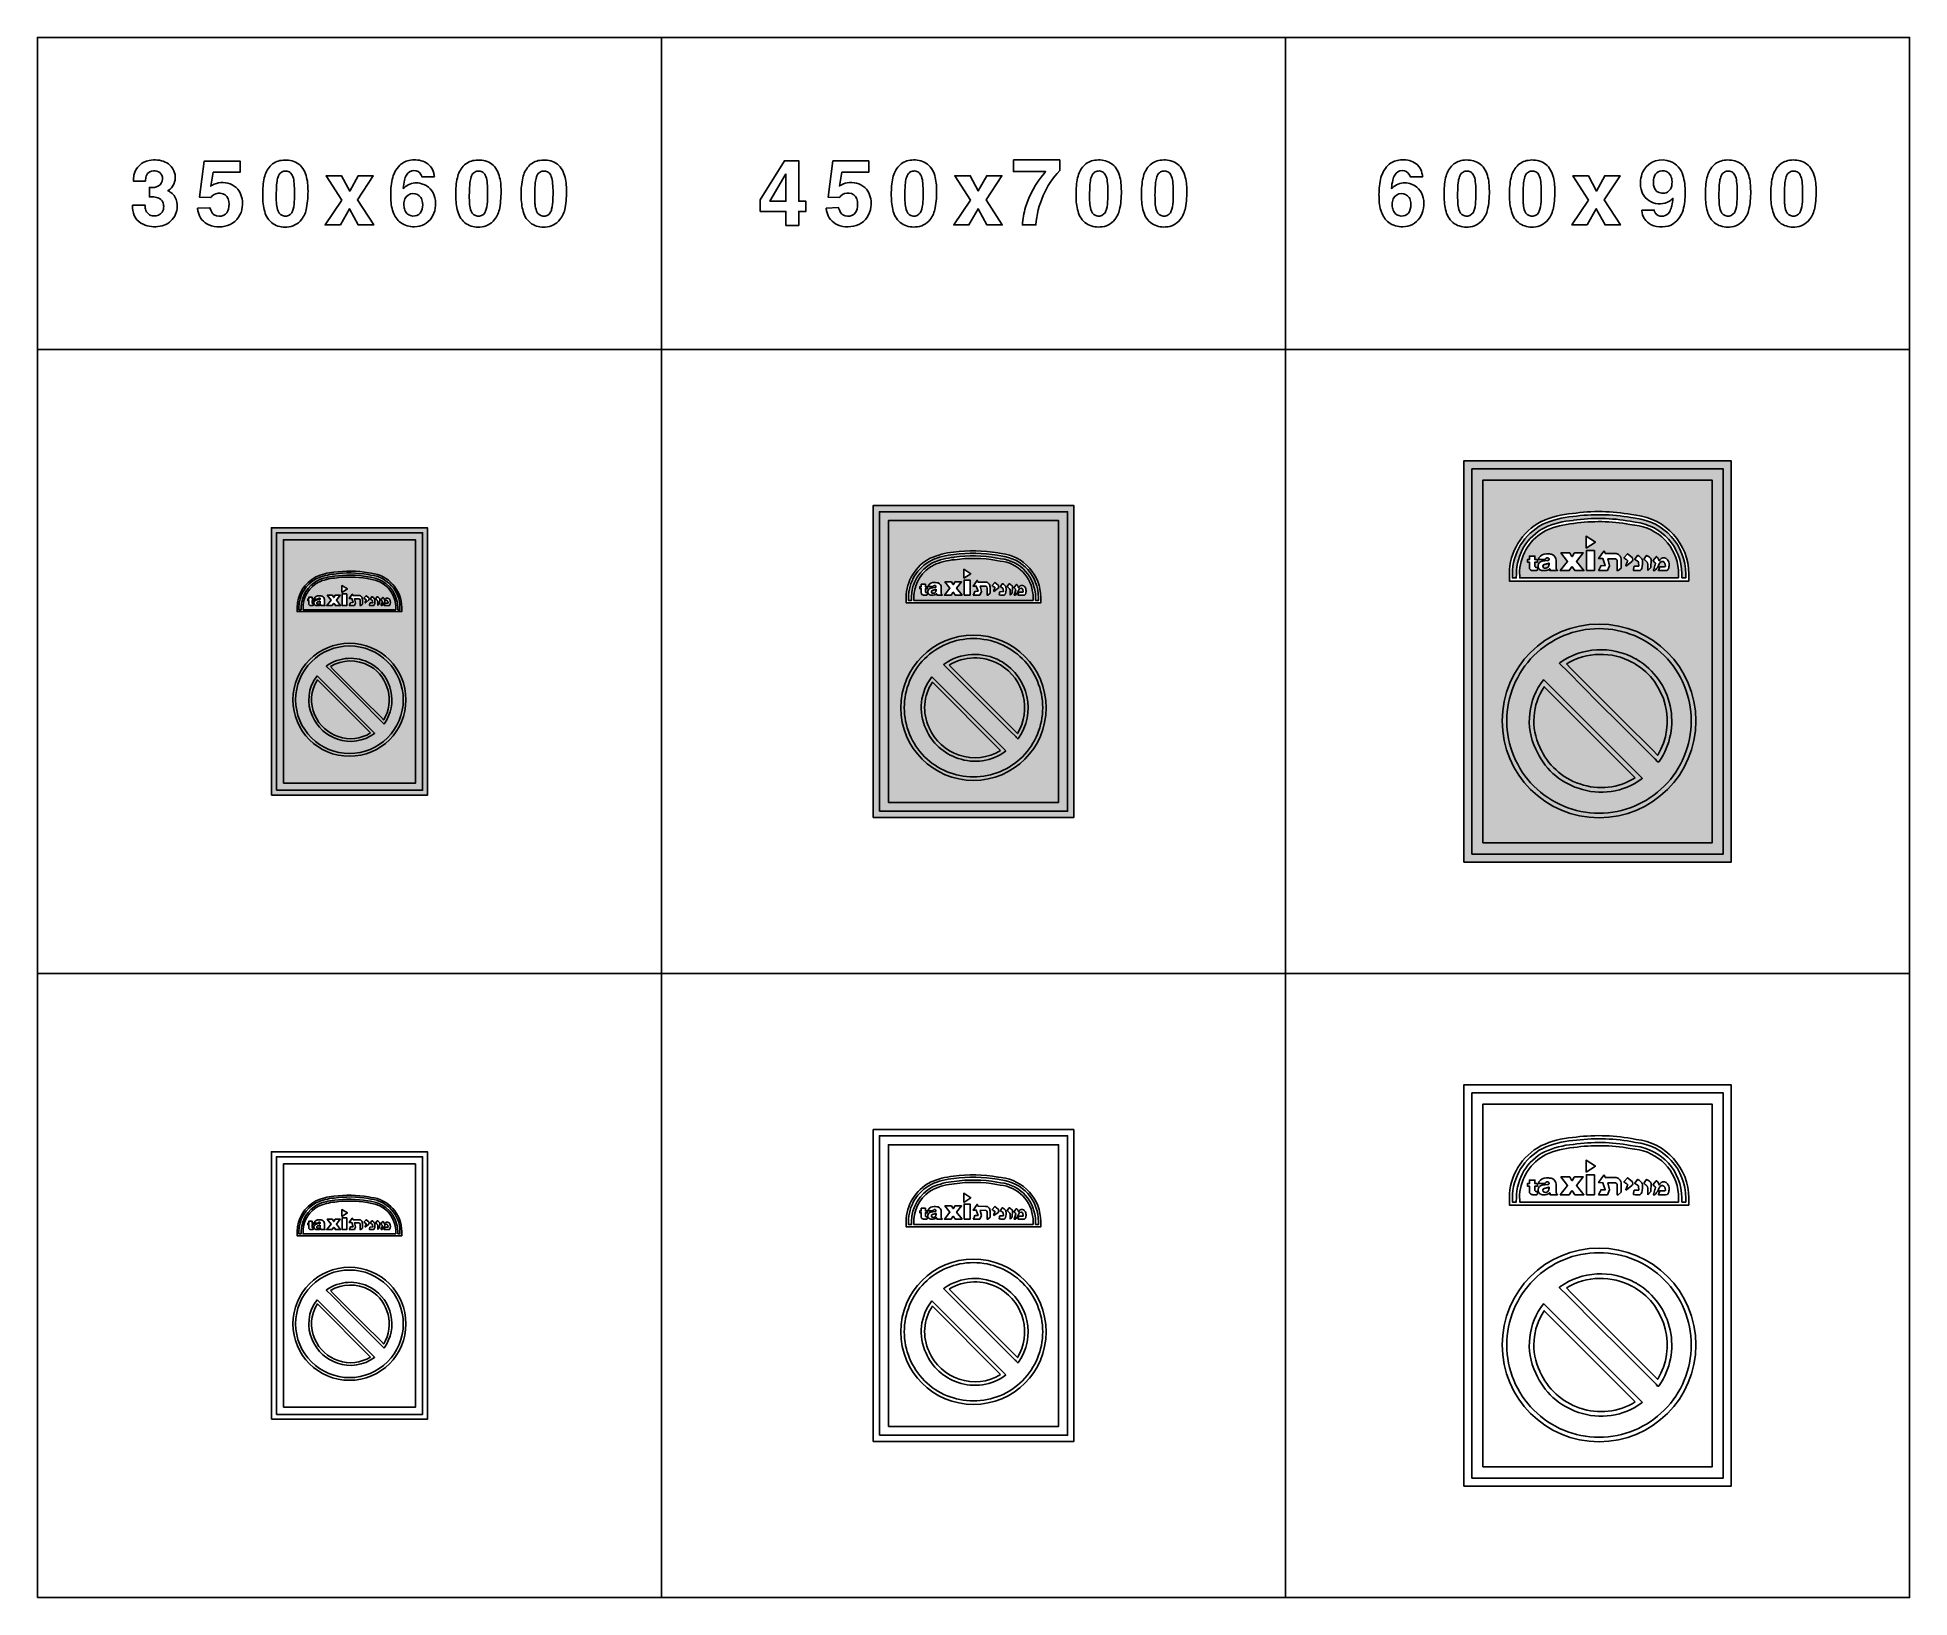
# Model space of a CAD drawing. Extents: x 0 to 4200, y -1400 to 2100.
import ezdxf

# ---------------------------------------------------------------- set-up
doc = ezdxf.new("R2010")
doc.units = 0
doc.header["$MEASUREMENT"] = 0

msp = doc.modelspace()

# ---------------------------------------------------------------- hatches: boundary and pattern name
h = msp.add_hatch(color=5)
h.paths.add_polyline_path([(3200, 250), (3200, 1150), (3800, 1150), (3800, 250)])
h.paths.add_polyline_path([(3218, 268), (3218, 1132), (3782, 1132), (3782, 268)], flags=16)
h.paths.add_polyline_path([(3243, 293), (3243, 1107), (3757, 1107), (3757, 293)], flags=0)
edge = h.paths.add_edge_path(flags=0)
edge.add_line((3302.18, 887.331), (3302.18, 896.183))
edge.add_arc((3434.685449111078, 896.1004754197605), 132.5054748092876, 117.3349786470863, 179.9643161124755, ccw=False)
edge.add_line((3373.84, 1013.81), (3374.01, 1013.9))
edge.add_line((3374.01, 1013.9), (3374.17, 1013.97))
edge.add_arc((3461.491053394065, 820.2414056189444), 212.4987874005608, 94.7511930834504, 114.26295190961741, ccw=False)
edge.add_arc((3502.965500220384, 622.0114822478786), 414.2326632283182, 79.80980719753381, 98.19915273932531, ccw=False)
edge.add_line((3576.25, 1029.71), (3586.34, 1027.96))
edge.add_arc((3572.07373294816, 896.1736639781861), 132.5562700804789, 0.012247888911588234, 83.82161889051002, ccw=False)
edge.add_line((3704.63, 896.202), (3704.62, 880.4760000000001))
edge.add_line((3704.62, 880.4760000000001), (3302.19, 880.4760000000001))
edge.add_line((3302.19, 880.4760000000001), (3302.18, 887.331))
edge = h.paths.add_edge_path(flags=0)
edge.add_line((3689.16, 887.3330000000001), (3689.16, 887.581))
edge.add_line((3689.16, 887.581), (3688.98, 896.447))
edge.add_arc((3572.101896645585, 896.4302675145841), 116.8781045521414, 0.008202569694672134, 83.9156971425807)
edge.add_line((3584.49, 1012.65), (3584.2, 1012.67))
edge.add_line((3584.2, 1012.67), (3573.51, 1014.53))
edge.add_arc((3503.017028079735, 622.295303343775), 398.5189033799428, 79.81148823589585, 98.2300259961103)
edge.add_line((3445.97, 1016.71), (3445.7, 1016.67))
edge.add_line((3445.7, 1016.67), (3445.42, 1016.65))
edge.add_arc((3461.53609377671, 820.5030635425936), 196.8078991307146, 94.69706375039702, 114.1968091514905)
edge.add_arc((3434.712169841784, 896.3565537830447), 116.8121968582353, 117.4470929618777, 179.9610320377223)
edge.add_line((3317.9, 896.436), (3317.65, 887.581))
edge.add_line((3317.65, 887.581), (3317.57, 887.3330000000001))
edge.add_line((3317.57, 887.3330000000001), (3309.04, 887.3330000000001))
edge.add_line((3309.04, 887.3330000000001), (3309.04, 896.185))
edge.add_arc((3434.683547328454, 896.1056555926982), 125.6435723816079, 117.3344800233821, 179.9638174887712, ccw=False)
edge.add_arc((3461.481640788904, 820.2270063770425), 205.6513068786573, 94.6890640623485, 114.25818095983331, ccw=False)
edge.add_arc((3502.97283147606, 622.053614896461), 407.3305355021579, 79.81069792437262, 98.22923568458708, ccw=False)
edge.add_line((3575.03, 1022.96), (3585.38, 1021.17))
edge.add_arc((3572.066172404346, 896.1732198867273), 125.7038306653088, 0.012662169875511609, 83.92015674276149, ccw=False)
edge.add_line((3697.77, 896.201), (3697.76, 887.3330000000001))
edge.add_line((3697.76, 887.3330000000001), (3689.16, 887.3330000000001))
edge = h.paths.add_edge_path(flags=0)
edge.add_line((3681.66, 887.3330000000001), (3325.31, 887.3330000000001))
edge.add_line((3325.31, 887.3330000000001), (3325.36, 887.581))
edge.add_line((3325.36, 887.581), (3325.18, 903.462))
edge.add_arc((3434.709272126581, 896.3570103023276), 109.7594749039132, 117.55179304763561, 176.2885139393081, ccw=False)
edge.add_arc((3461.50409209802, 820.4639214304513), 189.7793129539508, 94.60726781806687, 114.12362266100979, ccw=False)
edge.add_line((3446.26, 1009.63), (3446.49, 1009.65))
edge.add_line((3446.49, 1009.65), (3446.71, 1009.69))
edge.add_arc((3502.991845565276, 622.2769245120692), 391.4799320517603, 79.80847138481522, 98.26587804112171, ccw=False)
edge.add_line((3572.26, 1007.58), (3583.23, 1005.68))
edge.add_line((3583.23, 1005.68), (3583.47, 1005.66))
edge.add_arc((3572.102987164019, 896.4274076973379), 109.8224394282559, 4.343554154053891, 84.0590432267175, ccw=False)
edge.add_line((3681.61, 904.745), (3681.71, 887.581))
edge.add_line((3681.71, 887.581), (3681.66, 887.3330000000001))
edge = h.paths.add_edge_path(flags=0)
edge.add_line((3437.8, 943.498), (3441.59, 936.388))
edge.add_arc((3445.858291988411, 938.6717337444604), 4.840842521082092, 208.1488426874542, 217.3482136851929)
edge.add_arc((3442.955058107612, 936.6778219323644), 1.33493371480004, 224.9321337472256, 266.7767823319236)
edge.add_arc((3442.804941892388, 936.6778219323644), 1.334933714800007, 273.2232176680764, 315.0678662527745)
edge.add_arc((3439.90170801159, 938.6717337444604), 4.840842521082093, 322.6517863148071, 331.8511573125458)
edge.add_line((3444.17, 936.388), (3447.37, 943.1039999999999))
edge.add_arc((3448.561740678521, 941.9581649737885), 1.653234330678708, 111.34469142941319, 136.1250382556019, ccw=False)
edge.add_line((3447.96, 943.498), (3467.76, 943.498))
edge.add_line((3467.76, 943.498), (3453.01, 924.2560000000001))
edge.add_line((3453.01, 924.2560000000001), (3469.49, 903.7739999999999))
edge.add_line((3469.49, 903.7739999999999), (3449.08, 903.7739999999999))
edge.add_line((3449.08, 903.7739999999999), (3444, 911.712))
edge.add_arc((3442.88, 910.9957519523126), 1.329440207687329, 32.59920723633008, 147.4007927636699)
edge.add_line((3441.76, 911.712), (3436.67, 903.7739999999999))
edge.add_line((3436.67, 903.7739999999999), (3416.27, 903.7739999999999))
edge.add_line((3416.27, 903.7739999999999), (3432.75, 924.2560000000001))
edge.add_line((3432.75, 924.2560000000001), (3417.99, 943.498))
edge.add_line((3417.99, 943.498), (3437.8, 943.498))
edge = h.paths.add_edge_path(flags=0)
edge.add_line((3365.68, 911.2310000000001), (3365.64, 907.138))
edge.add_arc((3362.758330687008, 906.623193573636), 2.927292893795055, -76.73526749499649, 10.128961142097296, ccw=False)
edge.add_line((3363.43, 903.7739999999999), (3362.46, 903.7760000000001))
edge.add_line((3362.46, 903.7760000000001), (3355.19, 903.7739999999999))
edge.add_arc((3354.893928010306, 912.0124442790188), 8.243762658008857, 246.52473992822252, 272.0582014630298, ccw=False)
edge.add_arc((3354.636113604285, 911.645104588705), 7.804646332747186, 207.2876665946585, 247.1865290774065, ccw=False)
edge.add_arc((3352.577261707117, 910.2353720924502), 5.337557427422106, 172.9551878859587, 203.9693576477393, ccw=False)
edge.add_line((3347.28, 910.89), (3347.28, 923.077))
edge.add_line((3347.28, 923.077), (3342.72, 923.077))
edge.add_line((3342.72, 923.077), (3342.72, 928.553))
edge.add_line((3342.72, 928.553), (3347.28, 928.553))
edge.add_line((3347.28, 928.553), (3347.28, 936.415))
edge.add_line((3347.28, 936.415), (3359.49, 936.415))
edge.add_line((3359.49, 936.415), (3359.49, 928.553))
edge.add_line((3359.49, 928.553), (3365.11, 928.553))
edge.add_line((3365.11, 928.553), (3365.11, 923.077))
edge.add_line((3365.11, 923.077), (3359.49, 923.077))
edge.add_line((3359.49, 923.077), (3359.49, 917.893))
edge.add_line((3359.49, 917.893), (3359.57, 913.5239999999999))
edge.add_arc((3361.988433653425, 913.6177463636016), 2.420249928562043, 182.2198595861992, 218.7152556129156)
edge.add_arc((3362.133765180179, 913.8907267171145), 2.707137449365755, 221.3003235614707, 259.4907749465175)
edge.add_line((3361.64, 911.2289999999999), (3365.68, 911.2310000000001))
edge = h.paths.add_edge_path(flags=0)
edge.add_arc((3373.19877405639, 911.4667843451142), 5.911524649108373, 214.5524677761017, 236.6627433759414, ccw=False)
edge.add_arc((3378.632599161442, 914.2837987544084), 12.00874540288246, 173.5443080413519, 210.9156404417495, ccw=False)
edge.add_arc((3377.398856934631, 914.3130142632397), 10.7800993977065, 99.0133340892666, 172.9613249606005, ccw=False)
edge.add_line((3375.71, 924.96), (3387.49, 926.7360000000001))
edge.add_arc((3387.929136253975, 922.5879398196504), 4.171240092509482, 83.1035399957002, 96.0431343807557, ccw=False)
edge.add_arc((3389.115, 932.6130205291214), 5.923759160121455, 263.3596882876115, 276.6403117123928)
edge.add_arc((3389.569491961256, 928.0956058719742), 1.385909652625421, 279.5740731755542, 326.8625898204746)
edge.add_arc((3388.160039717781, 929.0624581935401), 3.094907415973739, 326.138160539082, 369.7766891751464)
edge.add_arc((3387.550625417828, 929.2218678167538), 3.677645321161098, 5.713611795276382, 43.23443397336129)
edge.add_arc((3388.87609425034, 930.3758646086292), 1.922668826328648, 45.23663026189834, 82.7119395545042)
edge.add_arc((3387.05612308011, 919.6296474118177), 12.82056627693616, 80.73611616333307, 94.36657066901701)
edge.add_arc((3386.350183498584, 929.377474852399), 3.047525560946941, 95.08633159141534, 146.8042188396599)
edge.add_arc((3360.2703526034, 949.0584193917083), 29.63260972224878, 317.76453164421787, 322.56521570551934, ccw=False)
edge.add_line((3382.21, 929.14), (3378.65, 929.081))
edge.add_line((3378.65, 929.081), (3367.93, 929.081))
edge.add_line((3367.93, 929.081), (3367.97, 931.61))
edge.add_arc((3388.967893988458, 917.5574608172543), 25.26628998157684, 144.2982750476126, 146.2081512681051, ccw=False)
edge.add_arc((3385.497560079645, 921.406569093102), 20.23189855935647, 90.38956663890701, 147.4165540171717, ccw=False)
edge.add_arc((3384.282109962285, 871.9434553973535), 69.70287938316241, 81.8363384033147, 89.113938875771, ccw=False)
edge.add_arc((3392.04611454711, 923.3893480590419), 17.6798996229818, 70.66420261707941, 83.06775277012918, ccw=False)
edge.add_arc((3392.87055456409, 926.867684408998), 14.12973006180865, -0.36367096927330067, 69.1484598477088, ccw=False)
edge.add_line((3407, 926.778), (3406.86, 911.35))
edge.add_arc((3429.640963686234, 909.8915236199858), 22.82760302407129, 176.3368252849609, 181.381911990512)
edge.add_arc((3408.83934822812, 909.4126904180711), 2.020620395436835, 182.0332471367, 207.6814617679676)
edge.add_arc((3389.739680872303, 899.6987528618344), 19.40752716444335, 18.724754691336216, 26.882152250935576, ccw=False)
edge.add_arc((3410.188588534318, 907.2311109445405), 2.444289556538521, 212.189114808276, 233.9457652700155)
edge.add_arc((3400.277461568561, 891.1504833702528), 16.45361044971659, 54.466295013578986, 59.006895557990674, ccw=False)
edge.add_arc((3409.260505705305, 904.203326004271), 0.6701962525892335, -31.816317691822974, 30.15568671928162, ccw=False)
edge.add_line((3409.83, 903.85), (3407.14, 903.7689999999999))
edge.add_line((3407.14, 903.7689999999999), (3396.47, 903.7689999999999))
edge.add_line((3396.47, 903.7689999999999), (3393.9, 903.8330000000001))
edge.add_arc((3394.141219532659, 904.6622134861667), 0.8635866306149802, 195.7362923448078, 253.7802018366871, ccw=False)
edge.add_arc((3396.317298540853, 904.8141588369259), 3.031989967192233, 167.2560302593101, 187.317150850604, ccw=False)
edge.add_arc((3385.584694365212, 907.0108023240012), 7.923986222576817, 348.8833399327858, 357.3178689369731)
edge.add_arc((3392.276606550782, 906.6865313384656), 1.224278030942529, 357.8218251650361, 394.9572555030105)
edge.add_arc((3392.568300380315, 906.7267118692014), 0.9715031346295597, 42.89723640724601, 141.3103574864595)
edge.add_arc((3387.393454678994, 911.6725727813988), 6.191048889485263, 292.6737410193153, 315.51025917372067, ccw=False)
edge.add_arc((3380.910974422256, 922.1341544139696), 18.44621602675244, 275.47202294344436, 298.7379651110423, ccw=False)
edge.add_line((3382.67, 903.7719999999999), (3379.44, 903.7689999999999))
edge.add_arc((3377.795, 863.684654011873), 40.11808592512687, 87.64998787053658, 92.35001212946342)
edge.add_arc((3376.213397146362, 912.2572576322738), 8.488494379454016, 222.4497950644535, 269.5720769164418, ccw=False)
edge = h.paths.add_edge_path(flags=0)
edge.add_line((3595.19, 903.7689999999999), (3591.42, 903.7689999999999))
edge.add_line((3591.42, 903.7689999999999), (3584.27, 903.7689999999999))
edge.add_line((3584.27, 903.7689999999999), (3580.57, 904.237))
edge.add_arc((3588.756511084015, 905.7221594740367), 8.32013595994802, 164.7329753763486, 190.282507646876, ccw=False)
edge.add_arc((3636.572454374815, 893.3273476341114), 57.71586407169011, 162.9271470216296, 165.3617822890486, ccw=False)
edge.add_arc((3572.306764156079, 912.2995029589698), 9.316528664787496, 347.4304655262002, 356.9389473802632)
edge.add_arc((3585.85964369901, 911.5625864805502), 4.256382313870176, 158.4791043139216, 176.7755180754951, ccw=False)
edge.add_arc((3583.064260875125, 912.5932939333098), 1.27951253005479, 100.0944032915611, 155.4950362367369, ccw=False)
edge.add_line((3582.84, 913.8530000000001), (3592.52, 914.061))
edge.add_arc((3584.91276204428, 916.9608889796206), 8.14121768589096, 339.1330885654903, 344.2936263074809)
edge.add_line((3592.75, 914.757), (3592.2, 921.505))
edge.add_arc((3587.280659024644, 921.0612640250401), 4.939313438858375, 5.154263361334343, 56.45615335665804)
edge.add_arc((3576.463434943831, 904.4681699386705), 24.74684800111283, 56.81078709577844, 64.23608152339271)
edge.add_arc((3580.68174110552, 916.0130508252901), 12.57530522266942, 58.67254812274323, 67.27346320885987)
edge.add_arc((3586.894932980423, 932.0352559448819), 4.626125434461525, 238.0954634393635, 252.9691114977482, ccw=False)
edge.add_arc((3585.199800144075, 929.2947702849394), 1.403789145587946, 157.8078941598262, 237.7153483354747, ccw=False)
edge.add_line((3583.9, 929.825), (3589.39, 937.563))
edge.add_arc((3590.240053736308, 936.0092508730671), 1.771080942265627, 79.92110864141569, 118.6830007811972, ccw=False)
edge.add_arc((3589.284660692043, 933.7611033055447), 4.187639285261484, 60.44894282124977, 72.41258409431077, ccw=False)
edge.add_arc((3581.210333995503, 918.5355151456816), 21.42037691966213, 33.84965924567331, 61.74702318534588, ccw=False)
edge.add_arc((3579.493407905731, 918.5496919264876), 22.85890126080417, 22.58028858497039, 31.422321468984478, ccw=False)
edge.add_arc((3556.238527612104, 921.0615942324093), 44.80173592456669, -15.741483980098621, 8.039015374671578, ccw=False)
edge.add_arc((3551.832267334518, 936.3536374277031), 54.88354287406478, 324.6913478058165, 329.99413410924586, ccw=False)
edge.add_arc((3594.701870725847, 906.1940977543895), 2.473735900744212, 281.38056007991963, 320.84110871718576, ccw=False)
edge = h.paths.add_edge_path(flags=0)
edge.add_arc((3630.112078533409, 902.8860183035006), 5.049873426012051, 158.3023522257319, 169.9299403064078, ccw=False)
edge.add_line((3625.42, 904.753), (3625.95, 906.2869999999999))
edge.add_line((3625.95, 906.2869999999999), (3628.81, 915.2560000000001))
edge.add_line((3628.81, 915.2560000000001), (3629.26, 916.6569999999999))
edge.add_line((3629.26, 916.6569999999999), (3629.72, 919.6010000000001))
edge.add_arc((3624.196840366013, 918.5324549061862), 5.625573833842171, 10.94952750731464, 49.63859621031781)
edge.add_arc((3648.38780152422, 947.046851035691), 31.76792270965105, 223.8547504549825, 229.6985011619761, ccw=False)
edge.add_arc((3629.843924449112, 928.9759838555897), 5.878726938049875, 210.5260697440039, 222.0701738652377, ccw=False)
edge.add_arc((3625.544787684393, 926.3589764157734), 0.8491429783000245, 152.7330609368798, 205.7552647664481, ccw=False)
edge.add_line((3624.79, 926.748), (3631.32, 934.779))
edge.add_arc((3632.57932396731, 933.5893962845557), 1.732355002428601, 113.0876601863117, 136.6307535214772, ccw=False)
edge.add_arc((3632.18672522099, 934.3235526079642), 0.9060138917414962, 53.942668172023616, 108.449512825819, ccw=False)
edge.add_arc((3626.502666549049, 926.7047318029875), 10.41147999751931, 29.212149765535514, 53.33313630657898, ccw=False)
edge.add_arc((3628.366462246979, 926.3737261296229), 9.02619555057906, 23.722286992800207, 36.84257987107941, ccw=False)
edge.add_arc((3599.844816929796, 918.5108636046672), 38.53913420126258, 13.30186177329972, 17.352274542969724, ccw=False)
edge.add_arc((3647.825486685882, 931.3201617858396), 11.19269676404289, 200.6224501714904, 209.2510114793891)
edge.add_arc((3638.611632691146, 926.5438885636454), 0.8856597470648684, 231.4754833006012, 289.6873300485066)
edge.add_arc((3636.990820301274, 928.0058254692931), 2.992334423398453, 309.8937078095528, 345.6659746526493)
edge.add_arc((3647.865867998917, 925.5254173580361), 8.16337051127578, 157.2064764501776, 167.6961447929513, ccw=False)
edge.add_arc((3648.356951821781, 923.1730475803325), 9.730684287548883, 57.327003552899384, 145.475474625264, ccw=False)
edge.add_arc((3647.114544543884, 921.203516355325), 12.05928561217866, 34.85837678155701, 57.4097861412813, ccw=False)
edge.add_arc((3639.972054372604, 916.1211889813729), 20.82516963037588, 2.330452952908786, 35.1007704433373, ccw=False)
edge.add_arc((3649.119277341047, 916.0777568131416), 11.69465629511105, -17.86564619155979, 4.36580333320029, ccw=False)
edge.add_arc((3810.990515367903, 884.1518236682266), 153.3810784001461, 169.3530542994614, 170.484093598569)
edge.add_arc((3654.71360875991, 910.5541542514854), 5.114323088957607, 329.4942908202934, 348.20806425321234, ccw=False)
edge.add_arc((3529.891944167164, 964.2804526905139), 140.9684684296804, 335.3848063268509, 336.45061473393133, ccw=False)
edge.add_arc((3654.682241461658, 907.4185298345479), 3.844616818332803, 292.28220238502837, 331.15966044781646, ccw=False)
edge.add_line((3656.14, 903.8610000000001), (3652.59, 903.7689999999999))
edge.add_line((3652.59, 903.7689999999999), (3639.67, 903.7689999999999))
edge.add_line((3639.67, 903.7689999999999), (3637.1, 903.8380000000001))
edge.add_arc((3637.236258228829, 904.5871129090062), 0.7614042653960164, 191.4472730528575, 259.691016251348, ccw=False)
edge.add_line((3636.49, 904.436), (3639.4, 912.2410000000001))
edge.add_arc((3641.585316400668, 909.3163686786654), 3.650900729513493, 114.1781179916091, 126.76748629420149, ccw=False)
edge.add_line((3640.09, 912.6469999999999), (3650.27, 912.6389999999999))
edge.add_arc((3649.66270299705, 919.0719896241635), 6.461591534164724, 275.3929417124247, 290.6363798736315)
edge.add_arc((3651.181585368907, 914.0546874258685), 1.278846725627427, 306.3734439446504, 349.7443130925101)
edge.add_line((3652.44, 913.827), (3650.66, 920.757))
edge.add_arc((3645.105702879823, 918.2905271025616), 6.077310676031467, 23.94436593277991, 146.2942098197667)
edge.add_arc((3673.798175342904, 898.713956288143), 40.81173784910579, 145.783967608927, 158.9106109097022)
edge.add_arc((3591.806256094772, 938.0181100850634), 50.34399154968163, 317.2584133987376, 330.7239524243161, ccw=False)
edge.add_line((3628.78, 903.85), (3625.14, 903.7689999999999))
edge = h.paths.add_edge_path(flags=0)
edge.add_line((3613, 903.7689999999999), (3613, 915.8430000000001))
edge.add_arc((3599.406890987153, 916.4936999224569), 13.60867455060245, 357.2593524728383, 379.9366559353421)
edge.add_arc((3607.345276187657, 919.086790859617), 5.268719821606705, 22.86487334392404, 46.38030001397401)
edge.add_arc((3705.574546206813, 1011.913403644989), 129.8897077321034, 221.4181140590757, 223.2585914025852, ccw=False)
edge.add_arc((3601.927864249413, 919.9675584324349), 8.670286139904535, 43.94999747646565, 63.76940424182311)
edge.add_arc((3606.378996444286, 929.2793364728745), 1.654492372309794, 190.0716343666015, 248.02940296928108, ccw=False)
edge.add_arc((3607.359885119596, 929.251321511167), 2.62293523932405, 158.4678434732459, 185.7178311208299, ccw=False)
edge.add_line((3604.92, 930.2139999999999), (3608.89, 936.872))
edge.add_arc((3610.854462962257, 935.1857575399615), 2.588924171179671, 110.92121175880791, 139.3580909558236, ccw=False)
edge.add_arc((3610.481776743105, 935.6086681253639), 2.070219037727818, 58.935995727046816, 105.4579217536484, ccw=False)
edge.add_arc((3601.340628257179, 917.5339722458584), 22.31984491685135, 30.962446168763393, 62.77974598956649, ccw=False)
edge.add_line((3620.48, 929.0169999999999), (3619.54, 910.653))
edge.add_line((3619.54, 910.653), (3613, 903.7689999999999))
edge = h.paths.add_edge_path(flags=0)
edge.add_arc((3450.823440315843, 934.912193145415), 60.30974719315147, 328.9097645475143, 340.6889737131033)
edge.add_line((3507.74, 914.9680000000001), (3517.18, 915.065))
edge.add_line((3517.18, 915.065), (3511.9, 930.697))
edge.add_line((3511.9, 930.697), (3502.4, 930.885))
edge.add_line((3502.4, 930.885), (3514.25, 947.802))
edge.add_arc((3514.10712166419, 946.259386507656), 1.549216126176599, 41.35556665021409, 84.70830753119787, ccw=False)
edge.add_arc((3510.593080177492, 944.5317443844899), 5.42613918804551, 13.006934500538478, 30.466694494183628, ccw=False)
edge.add_arc((3525.086715926403, 947.91646364483), 9.457494017549358, 193.2238753417982, 205.4926674059041)
edge.add_arc((3525.076334481985, 946.6923861736248), 8.988898372330679, 198.4607976596362, 210.9833537561163)
edge.add_line((3517.37, 942.065), (3538.97, 941.9939999999999))
edge.add_line((3538.97, 941.9939999999999), (3541.86, 941.9939999999999))
edge.add_arc((3541.630870949307, 932.6461172249094), 9.350690482456654, 41.630441711070716, 88.5958853269849, ccw=False)
edge.add_arc((3535.992715257028, 927.4624027425293), 17.00905514232239, -0.8266790344479773, 42.064933577472516, ccw=False)
edge.add_line((3553, 927.217), (3552.93, 909.6260000000001))
edge.add_line((3552.93, 909.6260000000001), (3546.59, 903.7689999999999))
edge.add_line((3546.59, 903.7689999999999), (3543.89, 903.7689999999999))
edge.add_arc((3550.797046709638, 903.9450398161744), 6.909289707777991, 175.4013096223841, 181.4599807681208, ccw=False)
edge.add_line((3543.91, 904.4989999999999), (3543.98, 905.735))
edge.add_line((3543.98, 905.735), (3543.99, 924.4580000000001))
edge.add_arc((3537.658806102057, 924.4569278011394), 6.331193988731669, 0.00970314129051857, 67.61406098518891)
edge.add_line((3540.07, 930.311), (3523.35, 930.045))
edge.add_line((3523.35, 930.045), (3527.02, 914.472))
edge.add_line((3527.02, 914.472), (3522.26, 903.7689999999999))
edge.add_line((3522.26, 903.7689999999999), (3502.47, 903.7689999999999))
h.paths.add_polyline_path([(3475.21, 903.7689999999999), (3475.21, 948.697), (3493.18, 948.697), (3493.18, 903.7689999999999)], flags=0)
h.paths.add_polyline_path([(3474.39, 954.0169999999999), (3474.39, 981.007), (3495.39, 967.811)], flags=0)
edge = h.paths.add_edge_path(flags=0)
edge.add_arc((3564.217427169283, 915.7448154543324), 0.9991868397754773, 245.3063185965242, 296.93254189105704, ccw=False)
edge.add_arc((3566.215575042031, 915.5253369294904), 2.511734562445449, 170.2661536179753, 195.9053152189785, ccw=False)
edge.add_arc((3599.847383055287, 904.6969040490479), 37.82030247872894, 159.858402357354, 162.6900219520794, ccw=False)
edge.add_line((3564.34, 917.72), (3564.6, 918.722))
edge.add_arc((3586.039797660588, 910.5386536436795), 22.94846577256203, 148.0867730206935, 159.1086679511355, ccw=False)
edge.add_arc((3560.373404083587, 926.2162711223251), 7.130919148750718, 330.1778681157462, 358.0047785464574)
edge.add_arc((3565.286765341261, 925.8565349831401), 2.216039734442417, 2.883148245968517, 47.98557220572407)
edge.add_arc((3579.086038138642, 954.0643455835143), 29.27780515406451, 227.0571742802834, 245.12365794213082, ccw=False)
edge.add_line((3559.14, 932.632), (3567.49, 941.783))
edge.add_line((3567.49, 941.783), (3577.69, 933.177))
edge.add_arc((3574.639158426247, 930.2155401369342), 4.25180888901269, 29.218122419770282, 44.14827664413713, ccw=False)
edge.add_arc((3573.632501216915, 930.3314102403332), 5.108305667694423, 5.173092495470712, 22.55738483360318, ccw=False)
edge.add_arc((3567.819411334271, 928.8589230858388), 11.07066482265117, -15.056932306835222, 10.0561111780911, ccw=False)
edge.add_arc((3575.075288187982, 926.9539638464191), 3.569315904017582, 307.3352776725951, 344.2148531516757, ccw=False)
edge.add_line((3577.24, 924.1160000000001), (3564.67, 914.8539999999999))
edge = h.paths.add_edge_path(flags=0)
edge.add_arc((3354.339411622192, 919.8199920316657), 36.94805640402753, -6.074644211565385, 1.7618983973819127, ccw=False)
edge.add_arc((3380.627521803692, 917.2195627504074), 10.534194560646, 336.80176324515537, 352.85877650847476, ccw=False)
edge.add_arc((3384.045959041871, 916.3582659854748), 7.074666233565241, 290.98878659403726, 332.3030764640966, ccw=False)
edge.add_arc((3382.833024649127, 918.2452447054666), 9.282135768107, 257.2216387086457, 293.808184473846, ccw=False)
edge.add_arc((3381.768711304669, 913.6584736557536), 4.573620558617598, 211.7613567077508, 257.5154149604889, ccw=False)
edge.add_arc((3381.898026001166, 913.4343312448863), 4.572905889140943, 142.29662456446, 208.5189514136972, ccw=False)
edge.add_arc((3382.09483134346, 912.9337291183197), 5.042314294668506, 113.55221490443111, 139.162179935567, ccw=False)
edge.add_arc((3384.250439971615, 908.7274342524039), 9.764022875663276, 110.5689725967205, 115.2851245391742, ccw=False)
edge.add_arc((3386.982054230788, 900.8035536294713), 18.14387974410529, 100.06863617374478, 109.8538241392659, ccw=False)
edge.add_arc((3374.378300506743, 972.195902963), 54.35249167193206, 279.9930299281316, 283.449445146364)
edge.add_arc((3383.643209096535, 934.0590682781173), 15.10729468174046, 282.9158967647765, 296.6100207236036)
edge.add_line((3390.41, 920.552), (3391.27, 920.956))
edge = h.paths.add_edge_path(flags=0)
edge.add_arc((3503.405, 566.76), 217.2549999999997, 0, 180, ccw=False)
edge.add_arc((3503.405, 566.76), 217.2550000000001, -180, 0, ccw=False)
edge = h.paths.add_edge_path(flags=0)
edge.add_arc((3503.400345377102, 566.7606546221506), 206.9703453781379, 90.00009561104162, 180.0001812196155, ccw=False)
edge.add_arc((3503.404654622898, 566.7556546296214), 206.9753454227171, 0.0012029035759155704, 90.00128851214981, ccw=False)
edge.add_arc((3503.404654622898, 566.7643453703786), 206.9753454227165, 269.9987114878501, 359.9987970964241, ccw=False)
edge.add_arc((3503.400345377102, 566.7593453778494), 206.9703453781376, 179.9998187803845, 269.9999043889585, ccw=False)
edge = h.paths.add_edge_path(flags=0)
edge.add_line((3414.84, 695.2), (3414.84, 695.49))
edge.add_line((3414.84, 695.49), (3414.84, 696.075))
edge.add_line((3414.84, 696.075), (3415.13, 696.368))
edge.add_line((3415.13, 696.368), (3415.42, 696.6610000000001))
edge.add_line((3415.42, 696.6610000000001), (3415.42, 697.107))
edge.add_arc((3507.314885468645, 567.3971632299488), 158.9632401852979, 61.16133394532369, 125.31623836290959, ccw=False)
edge.add_arc((3584.871810417237, 707.7029886119498), 1.376522625218957, 230.162882110432, 241.2633639352309)
edge.add_arc((3588.32035133668, 713.9710675877387), 8.53062855551743, 241.194713734761, 249.5511732351219)
edge.add_arc((3584.169684607327, 703.1507375916186), 3.059910267340168, 56.69205024321752, 67.51340769488161, ccw=False)
edge.add_arc((3584.589417461345, 700.3553007090549), 5.499132480314155, 49.920954650157285, 76.74808157295678, ccw=False)
edge.add_arc((3595.127096559582, 712.8463461362966), 10.84311687098361, 229.8115978955339, 236.4849216773512)
edge.add_arc((3506.312088173546, 566.6032291018497), 160.2656024219208, -34.51335875202551, 58.88104843621829, ccw=False)
edge.add_arc((3665.817260353188, 461.9901160747762), 30.7242924185455, 153.296084730962, 155.8137204334132)
edge.add_line((3637.79, 474.578), (3637.5, 474.578))
edge.add_line((3637.5, 474.578), (3636.92, 474.578))
edge.add_line((3636.92, 474.578), (3636.33, 474.578))
edge.add_line((3636.33, 474.578), (3635.75, 474.578))
edge.add_line((3635.75, 474.578), (3635.17, 474.578))
edge.add_line((3635.17, 474.578), (3634.88, 474.578))
edge.add_arc((3600.582108861297, 450.0170777093091), 42.1851187070949, 35.60667466014274, 50.03222643546457)
edge.add_line((3627.68, 482.348), (3616.61, 493.453))
edge.add_line((3616.61, 493.453), (3550.54, 559.524))
edge.add_line((3550.54, 559.524), (3501.77, 608.349))
edge.add_line((3501.77, 608.349), (3433.88, 676.4580000000001))
edge.add_line((3433.88, 676.4580000000001), (3414.84, 695.2))
edge = h.paths.add_edge_path(flags=0)
edge.add_arc((3376.399656124684, 655.6063201558626), 4.331728183064737, 50.06967552142771, 52.61070797025769, ccw=False)
edge.add_line((3379.18, 658.928), (3380.24, 657.9860000000001))
edge.add_line((3380.24, 657.9860000000001), (3599.78, 438.416))
edge.add_line((3599.78, 438.416), (3599.85, 438.103))
edge.add_line((3599.85, 438.103), (3599.85, 437.521))
edge.add_line((3599.85, 437.521), (3599.56, 437.224))
edge.add_line((3599.56, 437.224), (3599.27, 436.934))
edge.add_line((3599.27, 436.934), (3599.27, 436.676))
edge.add_arc((3508.038512376649, 560.9785144769662), 154.1891677105302, 250.7052075645527, 306.2767045367093, ccw=False)
edge.add_arc((3507.040091531494, 566.049507760586), 158.6670204602563, 203.3611449410817, 251.6506076990398, ccw=False)
edge.add_arc((3494.6388952807, 567.0046559147712), 147.7748079288742, 141.4745488813722, 205.608283883212, ccw=False)
edge = h.paths.add_edge_path(flags=0)
edge.add_arc((3507.312914715343, 567.4047779268909), 148.6704467420564, 61.35181325629031, 121.24398782221789, ccw=False)
edge.add_arc((3584.875226180793, 707.7184434285447), 11.67893174372916, 237.4409931996525, 241.2623591915874)
edge.add_arc((3588.274959527212, 713.8635416949583), 18.70175050401629, 241.1813902944467, 247.0745204910782)
edge.add_line((3580.99, 696.6389999999999), (3581.57, 696.311))
edge.add_line((3581.57, 696.311), (3582.31, 696.049))
edge.add_arc((3595.138076843863, 712.8366890301224), 21.12785030437669, 232.6152540073722, 236.4777697211671)
edge.add_line((3583.47, 695.2230000000001), (3583.65, 695.1089999999999))
edge.add_line((3583.65, 695.1089999999999), (3583.83, 695))
edge.add_arc((3506.317736430457, 566.6042511410776), 149.9787295876244, -30.891980429073215, 58.88070142837341, ccw=False)
edge.add_line((3635.02, 489.602), (3634.65, 489.916))
edge.add_line((3634.65, 489.916), (3623.9, 500.713))
edge.add_line((3623.9, 500.713), (3557.81, 566.797))
edge.add_line((3557.81, 566.797), (3509.05, 615.617))
edge.add_line((3509.05, 615.617), (3441.17, 683.7189999999999))
edge.add_line((3441.17, 683.7189999999999), (3430.2, 694.513))
edge = h.paths.add_edge_path(flags=0)
edge.add_arc((3508.029935563109, 561.1033904171196), 144.0171026788494, 250.6830492740277, 302.0810195333728, ccw=False)
edge.add_arc((3507.090082765727, 566.1117866483717), 148.4544385466523, 203.3753671096128, 251.664829867571, ccw=False)
edge.add_line((3370.82, 507.212), (3370.74, 507.398))
edge.add_line((3370.74, 507.398), (3370.66, 507.578))
edge.add_arc((3494.645115777004, 567.004250603892), 137.4910476906539, 146.2616187904493, 205.6084695452592, ccw=False)
edge.add_line((3380.31, 643.367), (3584.52, 439.078))
h = msp.add_hatch(color=7)
h.paths.add_polyline_path([(536, 411), (536, 989), (864, 989), (864, 411)])
h.paths.add_polyline_path([(552, 427), (552, 973), (848, 973), (848, 427)], flags=16)
edge = h.paths.add_edge_path(flags=0)
edge.add_arc((699.9984999999999, 614.111), 126.7334999999999, 0, 180, ccw=False)
edge.add_arc((699.9984999999999, 614.111), 126.7335, -180, 0, ccw=False)
edge = h.paths.add_edge_path(flags=0)
edge.add_arc((699.9989098026248, 614.1110901973753), 120.7339098026585, 89.99995719571308, 180.0000428042871, ccw=False)
edge.add_arc((699.998590197375, 614.1115901966282), 120.7334098040673, -0.0002800863151719568, 89.99980552225873, ccw=False)
edge.add_arc((699.999090196628, 614.1109098033719), 120.7329098034057, -90.00004280428698, 4.2804286977116135e-05, ccw=False)
edge.add_arc((699.9984098033718, 614.1114098026247), 120.7334098040673, 180.0001944777413, 270.0002800863152, ccw=False)
edge = h.paths.add_edge_path(flags=0)
edge.add_line((648.335, 689.035), (648.335, 689.545))
edge.add_line((648.335, 689.545), (648.505, 689.716))
edge.add_line((648.505, 689.716), (648.675, 689.887))
edge.add_line((648.675, 689.887), (648.675, 690.1469999999999))
edge.add_arc((702.2764635362606, 614.4121576368722), 92.78406781876345, 61.13411191351082, 125.28901633109649, ccw=False)
edge.add_arc((749.8054747371193, 700.442934394632), 5.503480031755501, 240.1833407904347, 248.5398002907957)
edge.add_arc((747.1122054938899, 693.6693741221601), 1.786053921607057, 56.80701306682448, 67.62837051848811, ccw=False)
edge.add_arc((747.356582049535, 692.0420504136157), 3.206941083024357, 49.95249957623997, 76.77962649903981, ccw=False)
edge.add_arc((753.5066296952909, 699.3530424878104), 6.346785872380939, 229.9175242530424, 236.5908480348599)
edge.add_arc((701.696585906795, 614.0194684760515), 93.48831769434513, -34.51271914941111, 58.88168803883241, ccw=False)
edge.add_arc((794.6966723635069, 551.0240031582385), 18.85267372787886, 147.8723253717552, 150.3899610742064)
edge.add_line((778.306, 560.339), (777.8810000000001, 560.339))
edge.add_line((777.8810000000001, 560.339), (777.541, 560.339))
edge.add_line((777.541, 560.339), (777.2, 560.339))
edge.add_line((777.2, 560.339), (776.775, 560.339))
edge.add_arc((756.7273722470271, 545.6757254144993), 24.83785417646942, 36.18255617977307, 50.60810795509494)
edge.add_line((772.49, 564.871), (766.0360000000001, 571.349))
edge.add_line((766.0360000000001, 571.349), (727.4939999999999, 609.891))
edge.add_line((727.4939999999999, 609.891), (699.044, 638.371))
edge.add_line((699.044, 638.371), (659.444, 678.102))
edge.add_line((659.444, 678.102), (648.335, 689.035))
edge = h.paths.add_edge_path(flags=0)
edge.add_arc((702.2789722655529, 614.4864412285704), 86.72559175702459, 61.35168550858151, 121.24386007450909, ccw=False)
edge.add_arc((747.5307102618236, 696.3392983291926), 6.818046931641708, 237.4065258296431, 241.2278918215781)
edge.add_arc((749.502095600485, 699.8906803151062), 10.87987617460314, 241.1298130747289, 247.0229432713603)
edge.add_line((745.255, 689.8739999999999), (745.597, 689.683))
edge.add_line((745.597, 689.683), (746.0260000000001, 689.53))
edge.add_arc((754.0275128021673, 700.0970715448201), 13.25470513276674, 232.8665595509553, 236.7290752647502)
edge.add_line((746.7560000000001, 689.015), (746.9110000000001, 688.918))
edge.add_arc((701.6968472449352, 614.0196421923425), 87.48761976212536, -30.89094881585038, 58.88173304159608, ccw=False)
edge.add_line((776.7739999999999, 569.1030000000001), (776.561, 569.286))
edge.add_line((776.561, 569.286), (770.2860000000001, 575.5840000000001))
edge.add_line((770.2860000000001, 575.5840000000001), (731.737, 614.133))
edge.add_line((731.737, 614.133), (703.29, 642.611))
edge.add_line((703.29, 642.611), (663.694, 682.337))
edge.add_line((663.694, 682.337), (657.296, 688.6339999999999))
edge = h.paths.add_edge_path(flags=0)
edge.add_line((627.4490000000001, 667.946), (628.1519999999999, 667.327))
edge.add_line((628.1519999999999, 667.327), (756.217, 539.244))
edge.add_line((756.217, 539.244), (756.2610000000001, 539.062))
edge.add_line((756.2610000000001, 539.062), (756.2610000000001, 538.722))
edge.add_line((756.2610000000001, 538.722), (756.0889999999999, 538.549))
edge.add_line((756.0889999999999, 538.549), (755.922, 538.304))
edge.add_arc((702.6314216603947, 610.7801961017622), 89.95935049315717, 250.7549480751494, 306.32644504730604, ccw=False)
edge.add_arc((702.1173546331463, 613.6951679110414), 92.55328381536992, 203.3607657540593, 251.6502285120174, ccw=False)
edge.add_arc((694.8865719292667, 614.2522367484596), 86.2023568113278, 141.4732129554624, 205.6069479573021, ccw=False)
edge = h.paths.add_edge_path(flags=0)
edge.add_arc((702.6948790784802, 610.8133825223076), 84.01207733634627, 250.68288902405692, 302.08085928340194, ccw=False)
edge.add_arc((702.1967172366163, 613.7811327513355), 86.66012203874519, 203.3533605996336, 251.64282335759168, ccw=False)
edge.add_line((622.636, 579.429), (622.562, 579.589))
edge.add_arc((694.8873481518865, 614.2525790311416), 80.20299057104909, 146.2602865460225, 205.6071373008322, ccw=False)
edge.add_line((628.193, 658.799), (747.315, 539.63))
h.paths.add_polyline_path([(1889, 364), (1889, 1036), (2311, 1036), (2311, 364)])
h.paths.add_polyline_path([(1909, 384), (1909, 1016), (2291, 1016), (2291, 384)], flags=16)
edge = h.paths.add_edge_path(flags=0)
edge.add_arc((2099.97, 596.193), 162.9399999999998, 0, 180, ccw=False)
edge.add_arc((2099.97, 596.193), 162.9400000000001, -180, 0, ccw=False)
edge = h.paths.add_edge_path(flags=0)
edge.add_arc((2099.955384053184, 596.1786159684808), 155.2153847196788, 89.99460470964999, 179.9946903182239, ccw=False)
edge.add_arc((2099.984615946816, 596.1786159684807), 155.2153847196788, 0.0053096817761115744, 90.00539529035018, ccw=False)
edge.add_arc((2099.985115946069, 596.2078840315194), 155.2148847675689, 269.9944201233293, 359.9945057319033, ccw=False)
edge.add_arc((2099.954884053931, 596.2078840315193), 155.2148847675692, 180.0054942680966, 270.00557987667054, ccw=False)
edge = h.paths.add_edge_path(flags=0)
edge.add_line((2033.54, 692.493), (2033.54, 692.693))
edge.add_line((2033.54, 692.693), (2033.54, 693.193))
edge.add_line((2033.54, 693.193), (2033.76, 693.3939999999999))
edge.add_line((2033.76, 693.3939999999999), (2033.98, 693.5939999999999))
edge.add_line((2033.98, 693.5939999999999), (2033.98, 693.993))
edge.add_arc((2102.859933086576, 596.682003008616), 119.2219582017857, 61.13721456073898, 125.29211897832491, ccw=False)
edge.add_arc((2161.009685680939, 701.8667644450549), 0.978155306413371, 232.1875897915615, 243.2880716163618)
edge.add_arc((2163.725878732308, 706.6111614598021), 6.44385822015341, 240.6758573485985, 249.0323168489597)
edge.add_arc((2160.554210820242, 698.4880005584592), 2.277020981799601, 56.83078067311368, 67.65213812477742, ccw=False)
edge.add_arc((2160.765982648623, 696.3583505317913), 4.166012303534596, 48.80166413670992, 75.62879105950958, ccw=False)
edge.add_arc((2168.178042641732, 705.7608248154306), 7.815129558872028, 233.3226307626055, 239.9959545444227)
edge.add_arc((2102.155996880282, 596.0907626595839), 120.1957563028731, -34.51049116920291, 58.883916019040726, ccw=False)
edge.add_arc((2221.435945084099, 517.5316915050105), 22.78008886887916, 152.6625445810308, 155.180180283482)
edge.add_line((2200.76, 527.094), (2200.54, 527.094))
edge.add_line((2200.54, 527.094), (2200.1, 527.094))
edge.add_line((2200.1, 527.094), (2199.67, 527.094))
edge.add_line((2199.67, 527.094), (2199.23, 527.094))
edge.add_line((2199.23, 527.094), (2198.79, 527.094))
edge.add_line((2198.79, 527.094), (2198.57, 527.094))
edge.add_arc((2172.955229265833, 508.6595582819823), 31.55859821378211, 35.74181562345218, 50.16736739877398)
edge.add_line((2193.17, 532.894), (2184.87, 541.193))
edge.add_line((2184.87, 541.193), (2135.32, 590.794))
edge.add_line((2135.32, 590.794), (2098.74, 627.394))
edge.add_line((2098.74, 627.394), (2047.83, 678.493))
edge.add_line((2047.83, 678.493), (2033.54, 692.493))
edge = h.paths.add_edge_path(flags=0)
edge.add_arc((2102.884775963224, 596.6532532211315), 111.4998458991606, 61.3407791206962, 121.2329536866238, ccw=False)
edge.add_arc((2161.106392579946, 701.8369876332415), 8.74427795076135, 237.125560471952, 240.946926463887)
edge.add_arc((2163.32862426317, 706.5215660135528), 13.92252275302856, 242.314638874358, 248.2077690709895)
edge.add_line((2158.16, 693.5939999999999), (2158.6, 693.3939999999999))
edge.add_line((2158.6, 693.3939999999999), (2159.15, 693.193))
edge.add_arc((2169.999726138867, 706.7814893864811), 17.38860549598283, 231.3943924735344, 235.2569081873293)
edge.add_line((2160.09, 692.493), (2160.28, 692.3939999999999))
edge.add_arc((2102.123699957806, 596.0676734482788), 112.5207377399674, -30.893848047523477, 58.878833809922924, ccw=False)
edge.add_line((2198.68, 538.294), (2198.41, 538.594))
edge.add_line((2198.41, 538.594), (2190.34, 546.693))
edge.add_line((2190.34, 546.693), (2140.78, 596.193))
edge.add_line((2140.78, 596.193), (2104.2, 632.794))
edge.add_line((2104.2, 632.794), (2053.29, 683.8939999999999))
edge.add_line((2053.29, 683.8939999999999), (2045.07, 691.993))
edge = h.paths.add_edge_path(flags=0)
edge.add_line((2006.69, 665.3939999999999), (2007.59, 664.5939999999999))
edge.add_line((2007.59, 664.5939999999999), (2172.25, 499.894))
edge.add_line((2172.25, 499.894), (2172.31, 499.693))
edge.add_line((2172.31, 499.693), (2172.31, 499.294))
edge.add_line((2172.31, 499.294), (2172.09, 498.9930000000001))
edge.add_line((2172.09, 498.9930000000001), (2171.87, 498.794))
edge.add_line((2171.87, 498.794), (2171.87, 498.594))
edge.add_arc((2103.461439051215, 591.8348803898135), 115.6442518543447, 250.6950919673701, 306.2665889395266, ccw=False)
edge.add_arc((2102.735089443596, 595.6583422532115), 119.0285691947833, 203.3440986408587, 251.6335613988168, ccw=False)
edge.add_arc((2093.367887246874, 596.3767467032051), 110.7990856921469, 141.4714491368675, 205.6051841387073, ccw=False)
edge = h.paths.add_edge_path(flags=0)
edge.add_arc((2103.448669316616, 591.9112505351621), 108.0026956916841, 250.67626452736602, 302.07423478671103, ccw=False)
edge.add_arc((2102.718753811263, 595.6773785535072), 111.3319393240711, 203.3826925692472, 251.67215532720542, ccw=False)
edge.add_line((2000.53, 551.493), (2000.44, 551.744))
edge.add_arc((2093.422326527833, 596.3419452698511), 103.1246322118103, 146.2773396642175, 205.6241904190274, ccw=False)
edge.add_line((2007.65, 653.594), (2160.8, 500.394))
h.paths.add_polyline_path([(3218, 268), (3218, 1132), (3782, 1132), (3782, 268)])
h.paths.add_polyline_path([(3243, 293), (3243, 1107), (3757, 1107), (3757, 293)], flags=16)
edge = h.paths.add_edge_path(flags=0)
edge.add_arc((3503.405, 566.76), 217.2549999999997, 0, 180, ccw=False)
edge.add_arc((3503.405, 566.76), 217.2550000000001, -180, 0, ccw=False)
edge = h.paths.add_edge_path(flags=0)
edge.add_arc((3503.400345377102, 566.7606546221506), 206.9703453781379, 90.00009561104162, 180.0001812196155, ccw=False)
edge.add_arc((3503.404654622898, 566.7556546296214), 206.9753454227171, 0.0012029035759155704, 90.00128851214981, ccw=False)
edge.add_arc((3503.404654622898, 566.7643453703786), 206.9753454227165, 269.9987114878501, 359.9987970964241, ccw=False)
edge.add_arc((3503.400345377102, 566.7593453778494), 206.9703453781376, 179.9998187803845, 269.9999043889585, ccw=False)
edge = h.paths.add_edge_path(flags=0)
edge.add_line((3414.84, 695.2), (3414.84, 695.49))
edge.add_line((3414.84, 695.49), (3414.84, 696.075))
edge.add_line((3414.84, 696.075), (3415.13, 696.368))
edge.add_line((3415.13, 696.368), (3415.42, 696.6610000000001))
edge.add_line((3415.42, 696.6610000000001), (3415.42, 697.107))
edge.add_arc((3507.314885468645, 567.3971632299488), 158.9632401852979, 61.16133394532369, 125.31623836290959, ccw=False)
edge.add_arc((3584.871810417237, 707.7029886119498), 1.376522625218957, 230.162882110432, 241.2633639352309)
edge.add_arc((3588.32035133668, 713.9710675877387), 8.53062855551743, 241.194713734761, 249.5511732351219)
edge.add_arc((3584.169684607327, 703.1507375916186), 3.059910267340168, 56.69205024321752, 67.51340769488161, ccw=False)
edge.add_arc((3584.589417461345, 700.3553007090549), 5.499132480314155, 49.920954650157285, 76.74808157295678, ccw=False)
edge.add_arc((3595.127096559582, 712.8463461362966), 10.84311687098361, 229.8115978955339, 236.4849216773512)
edge.add_arc((3506.312088173546, 566.6032291018497), 160.2656024219208, -34.51335875202551, 58.88104843621829, ccw=False)
edge.add_arc((3665.817260353188, 461.9901160747762), 30.7242924185455, 153.296084730962, 155.8137204334132)
edge.add_line((3637.79, 474.578), (3637.5, 474.578))
edge.add_line((3637.5, 474.578), (3636.92, 474.578))
edge.add_line((3636.92, 474.578), (3636.33, 474.578))
edge.add_line((3636.33, 474.578), (3635.75, 474.578))
edge.add_line((3635.75, 474.578), (3635.17, 474.578))
edge.add_line((3635.17, 474.578), (3634.88, 474.578))
edge.add_arc((3600.582108861297, 450.0170777093091), 42.1851187070949, 35.60667466014274, 50.03222643546457)
edge.add_line((3627.68, 482.348), (3616.61, 493.453))
edge.add_line((3616.61, 493.453), (3550.54, 559.524))
edge.add_line((3550.54, 559.524), (3501.77, 608.349))
edge.add_line((3501.77, 608.349), (3433.88, 676.4580000000001))
edge.add_line((3433.88, 676.4580000000001), (3414.84, 695.2))
edge = h.paths.add_edge_path(flags=0)
edge.add_arc((3507.312914715343, 567.4047779268909), 148.6704467420564, 61.35181325629031, 121.24398782221789, ccw=False)
edge.add_arc((3584.875226180793, 707.7184434285447), 11.67893174372916, 237.4409931996525, 241.2623591915874)
edge.add_arc((3588.274959527212, 713.8635416949583), 18.70175050401629, 241.1813902944467, 247.0745204910782)
edge.add_line((3580.99, 696.6389999999999), (3581.57, 696.311))
edge.add_line((3581.57, 696.311), (3582.31, 696.049))
edge.add_arc((3595.138076843863, 712.8366890301224), 21.12785030437669, 232.6152540073722, 236.4777697211671)
edge.add_line((3583.47, 695.2230000000001), (3583.65, 695.1089999999999))
edge.add_line((3583.65, 695.1089999999999), (3583.83, 695))
edge.add_arc((3506.317736430457, 566.6042511410776), 149.9787295876244, -30.891980429073215, 58.88070142837341, ccw=False)
edge.add_line((3635.02, 489.602), (3634.65, 489.916))
edge.add_line((3634.65, 489.916), (3623.9, 500.713))
edge.add_line((3623.9, 500.713), (3557.81, 566.797))
edge.add_line((3557.81, 566.797), (3509.05, 615.617))
edge.add_line((3509.05, 615.617), (3441.17, 683.7189999999999))
edge.add_line((3441.17, 683.7189999999999), (3430.2, 694.513))
edge = h.paths.add_edge_path(flags=0)
edge.add_arc((3376.399656124684, 655.6063201558626), 4.331728183064737, 50.06967552142771, 52.61070797025769, ccw=False)
edge.add_line((3379.18, 658.928), (3380.24, 657.9860000000001))
edge.add_line((3380.24, 657.9860000000001), (3599.78, 438.416))
edge.add_line((3599.78, 438.416), (3599.85, 438.103))
edge.add_line((3599.85, 438.103), (3599.85, 437.521))
edge.add_line((3599.85, 437.521), (3599.56, 437.224))
edge.add_line((3599.56, 437.224), (3599.27, 436.934))
edge.add_line((3599.27, 436.934), (3599.27, 436.676))
edge.add_arc((3508.038512376649, 560.9785144769662), 154.1891677105302, 250.7052075645527, 306.2767045367093, ccw=False)
edge.add_arc((3507.040091531494, 566.049507760586), 158.6670204602563, 203.3611449410817, 251.6506076990398, ccw=False)
edge.add_arc((3494.6388952807, 567.0046559147712), 147.7748079288742, 141.4745488813722, 205.608283883212, ccw=False)
edge = h.paths.add_edge_path(flags=0)
edge.add_arc((3508.029935563109, 561.1033904171196), 144.0171026788494, 250.6830492740277, 302.0810195333728, ccw=False)
edge.add_arc((3507.090082765727, 566.1117866483717), 148.4544385466523, 203.3753671096128, 251.664829867571, ccw=False)
edge.add_line((3370.82, 507.212), (3370.74, 507.398))
edge.add_line((3370.74, 507.398), (3370.66, 507.578))
edge.add_arc((3494.645115777004, 567.004250603892), 137.4910476906539, 146.2616187904493, 205.6084695452592, ccw=False)
edge.add_line((3380.31, 643.367), (3584.52, 439.078))
h = msp.add_hatch(color=5)
h.paths.add_polyline_path([(1875, 350), (1875, 1050), (2325, 1050), (2325, 350)])
h.paths.add_polyline_path([(1889, 364), (1889, 1036), (2311, 1036), (2311, 364)], flags=16)
h.paths.add_polyline_path([(1909, 384), (1909, 1016), (2291, 1016), (2291, 384)], flags=0)
edge = h.paths.add_edge_path(flags=0)
edge.add_line((1949.05, 836.5939999999999), (1949.05, 843.294))
edge.add_arc((2048.444121852533, 843.1680592706857), 99.39420164126022, 117.2980639919372, 179.9274014573265, ccw=False)
edge.add_line((2002.86, 931.493), (2003.05, 931.5939999999999))
edge.add_arc((2068.453548825936, 786.2825542142073), 159.35193903867, 94.72037957994019, 114.2321384061072, ccw=False)
edge.add_arc((2099.715759076033, 637.6380008153865), 310.6419151180071, 79.82355630174021, 98.21290184353182, ccw=False)
edge.add_line((2154.6, 943.393), (2162.17, 942.0939999999999))
edge.add_arc((2151.481857308689, 843.2621050650492), 99.40814780802913, 0.018383253608192263, 83.82775425520663, ccw=False)
edge.add_line((2250.89, 843.294), (2250.88, 831.493))
edge.add_line((2250.88, 831.493), (1949.05, 831.493))
edge.add_line((1949.05, 831.493), (1949.05, 836.5939999999999))
edge = h.paths.add_edge_path(flags=0)
edge.add_line((2239.29, 836.5939999999999), (2239.29, 836.794))
edge.add_line((2239.29, 836.794), (2239.15, 843.493))
edge.add_arc((2151.518678172914, 843.453435114537), 87.63133075870995, 0.02586861355796822, 83.93336318644405)
edge.add_line((2160.78, 930.5939999999999), (2160.56, 930.5939999999999))
edge.add_line((2160.56, 930.5939999999999), (2152.55, 931.993))
edge.add_arc((2099.477315475023, 637.8340578474638), 298.9083355997067, 79.77261933592156, 98.19115709613602)
edge.add_line((2056.89, 933.693), (2056.69, 933.5939999999999))
edge.add_line((2056.69, 933.5939999999999), (2056.48, 933.5939999999999))
edge.add_arc((2068.648341684238, 786.4773223252821), 147.619054967139, 94.72829607476552, 114.228041475859)
edge.add_arc((2048.460262363942, 843.3383559659073), 87.6202800325621, 117.4496747299808, 179.9636138058256)
edge.add_line((1960.84, 843.3939999999999), (1960.65, 836.794))
edge.add_line((1960.65, 836.794), (1960.6, 836.5939999999999))
edge.add_line((1960.6, 836.5939999999999), (1954.2, 836.5939999999999))
edge.add_line((1954.2, 836.5939999999999), (1954.2, 843.294))
edge.add_arc((2048.38846719067, 843.210421398144), 94.18850427260568, 117.31982085483929, 179.9491583202285, ccw=False)
edge.add_arc((2068.521482217209, 786.2720047827825), 154.2366419650092, 94.68641841043961, 114.2555353079243, ccw=False)
edge.add_arc((2099.565399407096, 637.6274611723461), 305.4993289026057, 79.79517284612132, 98.21371060633578, ccw=False)
edge.add_line((2153.69, 938.294), (2161.45, 936.993))
edge.add_arc((2151.478814090813, 843.2606804364467), 94.26119179810776, 0.020252983970976857, 83.92774755685718, ccw=False)
edge.add_line((2245.74, 843.294), (2245.74, 836.5939999999999))
edge.add_line((2245.74, 836.5939999999999), (2239.29, 836.5939999999999))
edge = h.paths.add_edge_path(flags=0)
edge.add_line((2233.66, 836.5939999999999), (1966.4, 836.5939999999999))
edge.add_line((1966.4, 836.5939999999999), (1966.43, 836.794))
edge.add_line((1966.43, 836.794), (1966.3, 848.693))
edge.add_arc((2048.486714644867, 843.3866327267459), 82.35783871469383, 117.5691171042277, 176.3058379959003, ccw=False)
edge.add_arc((2068.340281940889, 786.4543160728381), 142.2835730821695, 94.52699993501722, 114.04335477795999, ccw=False)
edge.add_line((2057.11, 928.294), (2057.37, 928.393))
edge.add_arc((2099.569358321743, 637.5864507448614), 293.8524033123571, 79.7992342653119, 98.25664092161833, ccw=False)
edge.add_line((2151.61, 926.794), (2159.84, 925.393))
edge.add_line((2159.84, 925.393), (2160.02, 925.393))
edge.add_arc((2151.484005631633, 843.464675224415), 82.37180100247006, 4.336406816298108, 84.05189588896138, ccw=False)
edge.add_line((2233.62, 849.693), (2233.69, 836.794))
edge.add_line((2233.69, 836.794), (2233.66, 836.5939999999999))
edge = h.paths.add_edge_path(flags=0)
edge.add_arc((2099.97, 596.193), 162.9399999999998, 0, 180, ccw=False)
edge.add_arc((2099.97, 596.193), 162.9400000000001, -180, 0, ccw=False)
edge = h.paths.add_edge_path(flags=0)
edge.add_arc((2099.955384053184, 596.1786159684808), 155.2153847196788, 89.99460470964999, 179.9946903182239, ccw=False)
edge.add_arc((2099.984615946816, 596.1786159684807), 155.2153847196788, 0.0053096817761115744, 90.00539529035018, ccw=False)
edge.add_arc((2099.985115946069, 596.2078840315194), 155.2148847675689, 269.9944201233293, 359.9945057319033, ccw=False)
edge.add_arc((2099.954884053931, 596.2078840315193), 155.2148847675692, 180.0054942680966, 270.00557987667054, ccw=False)
edge = h.paths.add_edge_path(flags=0)
edge.add_line((2033.54, 692.493), (2033.54, 692.693))
edge.add_line((2033.54, 692.693), (2033.54, 693.193))
edge.add_line((2033.54, 693.193), (2033.76, 693.3939999999999))
edge.add_line((2033.76, 693.3939999999999), (2033.98, 693.5939999999999))
edge.add_line((2033.98, 693.5939999999999), (2033.98, 693.993))
edge.add_arc((2102.859933086576, 596.682003008616), 119.2219582017857, 61.13721456073898, 125.29211897832491, ccw=False)
edge.add_arc((2161.009685680939, 701.8667644450549), 0.978155306413371, 232.1875897915615, 243.2880716163618)
edge.add_arc((2163.725878732308, 706.6111614598021), 6.44385822015341, 240.6758573485985, 249.0323168489597)
edge.add_arc((2160.554210820242, 698.4880005584592), 2.277020981799601, 56.83078067311368, 67.65213812477742, ccw=False)
edge.add_arc((2160.765982648623, 696.3583505317913), 4.166012303534596, 48.80166413670992, 75.62879105950958, ccw=False)
edge.add_arc((2168.178042641732, 705.7608248154306), 7.815129558872028, 233.3226307626055, 239.9959545444227)
edge.add_arc((2102.155996880282, 596.0907626595839), 120.1957563028731, -34.51049116920291, 58.883916019040726, ccw=False)
edge.add_arc((2221.435945084099, 517.5316915050105), 22.78008886887916, 152.6625445810308, 155.180180283482)
edge.add_line((2200.76, 527.094), (2200.54, 527.094))
edge.add_line((2200.54, 527.094), (2200.1, 527.094))
edge.add_line((2200.1, 527.094), (2199.67, 527.094))
edge.add_line((2199.67, 527.094), (2199.23, 527.094))
edge.add_line((2199.23, 527.094), (2198.79, 527.094))
edge.add_line((2198.79, 527.094), (2198.57, 527.094))
edge.add_arc((2172.955229265833, 508.6595582819823), 31.55859821378211, 35.74181562345218, 50.16736739877398)
edge.add_line((2193.17, 532.894), (2184.87, 541.193))
edge.add_line((2184.87, 541.193), (2135.32, 590.794))
edge.add_line((2135.32, 590.794), (2098.74, 627.394))
edge.add_line((2098.74, 627.394), (2047.83, 678.493))
edge.add_line((2047.83, 678.493), (2033.54, 692.493))
edge = h.paths.add_edge_path(flags=0)
edge.add_line((2006.69, 665.3939999999999), (2007.59, 664.5939999999999))
edge.add_line((2007.59, 664.5939999999999), (2172.25, 499.894))
edge.add_line((2172.25, 499.894), (2172.31, 499.693))
edge.add_line((2172.31, 499.693), (2172.31, 499.294))
edge.add_line((2172.31, 499.294), (2172.09, 498.9930000000001))
edge.add_line((2172.09, 498.9930000000001), (2171.87, 498.794))
edge.add_line((2171.87, 498.794), (2171.87, 498.594))
edge.add_arc((2103.461439051215, 591.8348803898135), 115.6442518543447, 250.6950919673701, 306.2665889395266, ccw=False)
edge.add_arc((2102.735089443596, 595.6583422532115), 119.0285691947833, 203.3440986408587, 251.6335613988168, ccw=False)
edge.add_arc((2093.367887246874, 596.3767467032051), 110.7990856921469, 141.4714491368675, 205.6051841387073, ccw=False)
edge = h.paths.add_edge_path(flags=0)
edge.add_arc((2102.884775963224, 596.6532532211315), 111.4998458991606, 61.3407791206962, 121.2329536866238, ccw=False)
edge.add_arc((2161.106392579946, 701.8369876332415), 8.74427795076135, 237.125560471952, 240.946926463887)
edge.add_arc((2163.32862426317, 706.5215660135528), 13.92252275302856, 242.314638874358, 248.2077690709895)
edge.add_line((2158.16, 693.5939999999999), (2158.6, 693.3939999999999))
edge.add_line((2158.6, 693.3939999999999), (2159.15, 693.193))
edge.add_arc((2169.999726138867, 706.7814893864811), 17.38860549598283, 231.3943924735344, 235.2569081873293)
edge.add_line((2160.09, 692.493), (2160.28, 692.3939999999999))
edge.add_arc((2102.123699957806, 596.0676734482788), 112.5207377399674, -30.893848047523477, 58.878833809922924, ccw=False)
edge.add_line((2198.68, 538.294), (2198.41, 538.594))
edge.add_line((2198.41, 538.594), (2190.34, 546.693))
edge.add_line((2190.34, 546.693), (2140.78, 596.193))
edge.add_line((2140.78, 596.193), (2104.2, 632.794))
edge.add_line((2104.2, 632.794), (2053.29, 683.8939999999999))
edge.add_line((2053.29, 683.8939999999999), (2045.07, 691.993))
edge = h.paths.add_edge_path(flags=0)
edge.add_arc((2103.448669316616, 591.9112505351621), 108.0026956916841, 250.67626452736602, 302.07423478671103, ccw=False)
edge.add_arc((2102.718753811263, 595.6773785535072), 111.3319393240711, 203.3826925692472, 251.67215532720542, ccw=False)
edge.add_line((2000.53, 551.493), (2000.44, 551.744))
edge.add_arc((2093.422326527833, 596.3419452698511), 103.1246322118103, 146.2773396642175, 205.6241904190274, ccw=False)
edge.add_line((2007.65, 653.594), (2160.8, 500.394))
edge = h.paths.add_edge_path(flags=0)
edge.add_line((2050.76, 878.693), (2053.61, 873.393))
edge.add_arc((2056.872421124358, 875.0696010971011), 3.668021650897638, 207.1992273254184, 216.3985983231564)
edge.add_arc((2054.636044549169, 873.5935968460196), 1.001776290918954, 224.3752454798811, 266.2198940645783)
edge.add_arc((2054.508955450831, 873.606675259035), 1.014513487956181, 273.4496426819192, 315.294291266613)
edge.add_arc((2052.277578875643, 875.0696010971011), 3.668021650897247, 323.6014016768394, 332.8007726745784)
edge.add_line((2055.54, 873.393), (2057.94, 878.493))
edge.add_arc((2058.620198313969, 877.5688037935683), 1.147522711892702, 101.57231556147582, 126.35266238766951, ccw=False)
edge.add_line((2058.39, 878.693), (2073.24, 878.693))
edge.add_line((2073.24, 878.693), (2062.17, 864.294))
edge.add_line((2062.17, 864.294), (2074.53, 848.993))
edge.add_line((2074.53, 848.993), (2059.23, 848.993))
edge.add_line((2059.23, 848.993), (2055.41, 854.8939999999999))
edge.add_arc((2054.57, 854.3568139642343), 0.9970801557657035, 32.59920723632441, 147.4007927636615)
edge.add_line((2053.73, 854.8939999999999), (2049.92, 848.993))
edge.add_line((2049.92, 848.993), (2034.62, 848.993))
edge.add_line((2034.62, 848.993), (2046.98, 864.294))
edge.add_line((2046.98, 864.294), (2035.91, 878.693))
edge.add_line((2035.91, 878.693), (2050.76, 878.693))
edge = h.paths.add_edge_path(flags=0)
edge.add_line((1996.67, 854.493), (1996.65, 851.493))
edge.add_arc((1994.499645278692, 851.1197155349483), 2.182513853174573, -77.01627479414162, 9.84795384295262, ccw=False)
edge.add_line((1994.99, 848.993), (1994.26, 848.993))
edge.add_line((1994.26, 848.993), (1988.81, 848.993))
edge.add_arc((1988.568344173047, 855.1789916509949), 6.190709995216906, 246.7036611334457, 272.23712266825294, ccw=False)
edge.add_arc((1988.374304958952, 854.8791346406404), 5.838864377176505, 207.3899480726587, 247.28881055540592, ccw=False)
edge.add_arc((1986.821162538666, 853.8021436872853), 3.971735740018517, 172.886277842524, 203.9004476043023, ccw=False)
edge.add_line((1982.88, 854.294), (1982.88, 863.393))
edge.add_line((1982.88, 863.393), (1979.45, 863.393))
edge.add_line((1979.45, 863.393), (1979.45, 867.493))
edge.add_line((1979.45, 867.493), (1982.88, 867.493))
edge.add_line((1982.88, 867.493), (1982.88, 873.393))
edge.add_line((1982.88, 873.393), (1992.03, 873.393))
edge.add_line((1992.03, 873.393), (1992.03, 867.493))
edge.add_line((1992.03, 867.493), (1996.24, 867.493))
edge.add_line((1996.24, 867.493), (1996.24, 863.393))
edge.add_line((1996.24, 863.393), (1992.03, 863.393))
edge.add_line((1992.03, 863.393), (1992.03, 859.493))
edge.add_line((1992.03, 859.493), (1992.09, 856.294))
edge.add_arc((1993.959669332691, 856.3501010291338), 1.870510823030319, 181.7186932352952, 218.2140892620105)
edge.add_arc((1994.081012144143, 856.5183915531514), 2.070744410103845, 219.7959654789324, 257.9864168639767)
edge.add_line((1993.65, 854.493), (1996.67, 854.493))
edge = h.paths.add_edge_path(flags=0)
edge.add_arc((2002.340951366751, 854.7151338895309), 4.462125314366323, 214.4183702588187, 236.5286458586583, ccw=False)
edge.add_arc((2006.330541609473, 856.7971530554469), 8.946252508209332, 173.6024635729846, 210.9737959733817, ccw=False)
edge.add_arc((2005.469045522455, 856.804350324029), 8.089807073274988, 99.02524823459152, 172.9732391059245, ccw=False)
edge.add_line((2004.2, 864.794), (2013.03, 866.193))
edge.add_arc((2013.385, 863.0625343318635), 3.150530161636481, 83.53020280747239, 96.46979719252761, ccw=False)
edge.add_arc((2014.255, 870.6167526605791), 4.453629149579124, 263.3596882876079, 276.6403117123892)
edge.add_arc((2014.662038220794, 867.1929345272924), 1.005745894667699, 276.1622881500253, 323.4508047949453)
edge.add_arc((2013.526918897879, 867.8935936451549), 2.337628672810646, 326.2241514388215, 369.8626800748863)
edge.add_arc((2013.106154223458, 868.0041654942834), 2.739222490979387, 6.073780882649188, 43.59460306073232)
edge.add_arc((2014.078927664919, 868.8553434876114), 1.448792015600512, 45.74342472635979, 83.21873401896347)
edge.add_arc((2012.700816807161, 860.8465722450086), 9.573602234830782, 80.68755249345138, 94.31800699913532)
edge.add_arc((2012.156589977018, 868.1289811392991), 2.270895290759326, 94.45995257663323, 146.1778398248783)
edge.add_arc((1992.970888585919, 883.0065240692129), 22.01334352841057, 316.9983633243431, 321.7990473856446, ccw=False)
edge.add_line((2009.07, 867.993), (2006.4, 867.893))
edge.add_line((2006.4, 867.893), (1998.37, 867.893))
edge.add_line((1998.37, 867.893), (1998.39, 869.794))
edge.add_arc((2013.56847831536, 859.2450956129442), 18.48419832551812, 143.2911746353249, 145.2010508558174, ccw=False)
edge.add_arc((2011.628695801778, 862.1640240562665), 15.23014492381548, 90.70989145051078, 147.7368788287751, ccw=False)
edge.add_arc((2010.035478320069, 825.1236530812357), 52.28821385803433, 81.18318372944731, 88.4607842019035, ccw=False)
edge.add_arc((2016.679648436421, 863.6560110442824), 13.20926255354026, 71.64177356742658, 84.0453237204764, ccw=False)
edge.add_arc((2017.044158691207, 866.2786162274027), 10.61618654846842, -0.46207756820820123, 69.05005324877573, ccw=False)
edge.add_line((2027.66, 866.193), (2027.56, 854.5939999999999))
edge.add_arc((2044.569114250548, 853.5035177149892), 17.04403471018916, 176.3316938090503, 181.3767805146014)
edge.add_arc((2028.93508452722, 853.166901613357), 1.406974475199771, 182.9700794896456, 208.6182941209138)
edge.add_arc((2014.789376808055, 845.8638502972755), 14.51309122776816, 19.021501825670782, 27.1788993852702, ccw=False)
edge.add_arc((2030.045881702016, 851.5668287998951), 1.818056235789506, 212.3502050290987, 234.1068554908397)
edge.add_arc((2021.810222940848, 839.4517076730364), 12.83215060114581, 51.49101078686721, 56.03161133127878, ccw=False)
edge.add_arc((2029.378699786453, 849.251326004271), 0.4856955735299718, -32.1317650437382, 29.84023936737799, ccw=False)
edge.add_line((2029.79, 848.993), (2027.77, 848.8939999999999))
edge.add_line((2027.77, 848.8939999999999), (2019.77, 848.8939999999999))
edge.add_line((2019.77, 848.8939999999999), (2017.84, 848.993))
edge.add_arc((2017.981384928733, 849.5900320913782), 0.6135446326131424, 198.6331411914617, 256.6770506833352, ccw=False)
edge.add_arc((2019.678631785916, 849.6804270695412), 2.296563363365855, 167.1034579626749, 187.1645785539696, ccw=False)
edge.add_arc((2011.380561471958, 851.3215730885722), 6.163641171528869, 349.4495233815833, 357.8840523857702)
edge.add_arc((2016.568392144276, 851.1553409734294), 0.9735422642732169, 356.3875132408192, 393.5229435787836)
edge.add_arc((2016.867717363911, 851.1645477379683), 0.7359995193509639, 45.89011792517432, 144.3032390043768)
edge.add_arc((2013.034348383547, 854.8569904570084), 4.595274540828076, 291.9224482692749, 314.75896642368065, ccw=False)
edge.add_arc((2008.196629364731, 862.7385440262243), 13.79987740119843, 275.0859952909609, 298.3519374585588, ccw=False)
edge.add_line((2009.42, 848.993), (2006.99, 848.8939999999999))
edge.add_arc((2005.76, 818.9221181973268), 29.99710984067313, 87.64998787053658, 92.35001212946342)
edge.add_arc((2004.611658430668, 855.2750682242049), 6.381590693648271, 222.1445449704899, 269.26682682247906, ccw=False)
edge = h.paths.add_edge_path(flags=0)
edge.add_line((2168.8, 848.8939999999999), (2165.98, 848.8939999999999))
edge.add_line((2165.98, 848.8939999999999), (2160.62, 848.8939999999999))
edge.add_line((2160.62, 848.8939999999999), (2157.85, 849.294))
edge.add_arc((2164.079709204364, 850.4514221383997), 6.336316183508437, 164.975485161276, 190.5250174318042, ccw=False)
edge.add_arc((2198.216132868669, 840.9436601394051), 41.77183635593156, 162.0834381323047, 164.5180733997237, ccw=False)
edge.add_arc((2151.336709296169, 855.295287827836), 7.289561125840744, 348.1148614081812, 357.6233432622445)
edge.add_arc((2161.834874205, 854.8099276748993), 3.220082550213806, 158.4443745917982, 176.7407883533725, ccw=False)
edge.add_arc((2159.671173439729, 855.5668337155852), 0.9340594140003903, 97.45386115956819, 152.8544941047345, ccw=False)
edge.add_line((2159.55, 856.493), (2166.8, 856.693))
edge.add_arc((2161.342415261695, 858.940130505788), 5.902103581421291, 337.6208547744965, 342.7813925164869)
edge.add_line((2166.98, 857.193), (2166.56, 862.294))
edge.add_arc((2162.929791371499, 861.9359260278837), 3.647825606570681, 5.633278748597805, 56.93516874392147)
edge.add_arc((2154.628406425236, 849.4885161906184), 18.60929650748508, 56.42451842992016, 63.8498128575345)
edge.add_arc((2158.203904789285, 858.1156631189683), 9.30828276258702, 60.19914130630646, 68.80005639242295)
edge.add_arc((2162.688373506429, 870.1345182337647), 3.522757637135417, 236.61629950609858, 251.4899475644831, ccw=False)
edge.add_arc((2161.320911582585, 868.0877105760459), 1.061342098485627, 157.550745639016, 237.45819981465831, ccw=False)
edge.add_line((2160.34, 868.493), (2164.46, 874.294))
edge.add_arc((2165.035712209971, 873.1069381548008), 1.319302987579869, 77.11099350757593, 115.87288564735789, ccw=False)
edge.add_arc((2164.675650826386, 871.4299524791579), 3.034439561398158, 65.58323054054392, 77.54687181360521, ccw=False)
edge.add_arc((2158.332036438895, 860.0379786844719), 16.06529423069897, 33.87715259865689, 61.77451653832918, ccw=False)
edge.add_arc((2156.755504957276, 860.0330189448665), 17.39894890181022, 22.153587215723405, 30.99562009973738, ccw=False)
edge.add_arc((2139.634515800599, 861.902445674307), 33.564983121693, -15.745657486407083, 8.034841868363117, ccw=False)
edge.add_arc((2136.359182566188, 873.4360887230152), 41.1350263900131, 324.5771975816122, 329.87998388504155, ccw=False)
edge.add_arc((2168.364112987362, 850.7496542480704), 1.906161109709526, 283.2189407979594, 322.67948943522657, ccw=False)
edge = h.paths.add_edge_path(flags=0)
edge.add_arc((2195.298608483937, 848.2622637276261), 4.077839750980894, 159.4602932303012, 171.0878813109774, ccw=False)
edge.add_line((2191.48, 849.693), (2191.88, 850.794))
edge.add_line((2191.88, 850.794), (2194.02, 857.5939999999999))
edge.add_line((2194.02, 857.5939999999999), (2194.36, 858.5939999999999))
edge.add_line((2194.36, 858.5939999999999), (2194.71, 860.794))
edge.add_arc((2190.58828155316, 859.9853411796395), 4.200296661281484, 11.10013132411726, 49.78920002712312)
edge.add_arc((2209.068409644353, 881.3821382767673), 24.07254647858197, 223.2337905403224, 229.0775412473161, ccw=False)
edge.add_arc((2194.732430261098, 867.8650949192339), 4.369085463358683, 211.319516816889, 222.863620938123, ccw=False)
edge.add_arc((2191.605412695187, 865.8834764157729), 0.6710597043352636, 152.5324630683435, 205.5546668978822, ccw=False)
edge.add_line((2191.01, 866.193), (2195.9, 872.193))
edge.add_arc((2196.83979502523, 871.2873006296628), 1.305184293069887, 112.5153303096296, 136.0584236447975, ccw=False)
edge.add_arc((2196.547933244874, 871.8508927937296), 0.6749354774110098, 53.436637498104915, 107.9434821519003, ccw=False)
edge.add_arc((2192.413608476366, 866.1382476287291), 7.726627678464441, 29.926719225298484, 54.04770576634212, ccw=False)
edge.add_arc((2193.412344572444, 865.9456481921246), 6.98887215707066, 22.2679382107018, 35.38823108898032, ccw=False)
edge.add_arc((2173.27529196176, 859.866624975789), 27.9995993652273, 14.111081946196009, 18.161494715866013, ccw=False)
edge.add_arc((2208.648231187333, 869.6056771077405), 8.719117603428014, 199.5151688240258, 208.1437301319249)
edge.add_arc((2201.369810419252, 866.0177866832153), 0.6658420553011413, 232.0134174755372, 290.2252642234445)
edge.add_arc((2200.104276644265, 867.1244975434531), 2.288071699024283, 310.8215106428004, 346.5937774859055)
edge.add_arc((2207.946850315472, 865.2420708927386), 5.777258846328484, 155.9771326061606, 166.4668009489339, ccw=False)
edge.add_arc((2208.677848895202, 863.4555767463685), 7.295258417203582, 57.291055161687325, 145.4395262340523, ccw=False)
edge.add_arc((2207.873797873275, 861.9986372664932), 8.956336845009158, 35.44808752204182, 57.99949688176531, ccw=False)
edge.add_arc((2202.302665319509, 858.1811405350891), 15.70929383502216, 2.2358213195034864, 35.00613880993171, ccw=False)
edge.add_arc((2209.39953539589, 858.1614296702953), 8.623696227753728, -18.02487844525632, 4.206571079503476, ccw=False)
edge.add_arc((2328.797528780281, 834.6376626992751), 113.1363579967486, 169.3774574067844, 170.508496705892)
edge.add_arc((2213.343691497028, 854.0594906886137), 3.941359845853305, 330.0870680639672, 348.80084149688463, ccw=False)
edge.add_arc((2119.593303885093, 894.7367632517308), 106.1120732604447, 335.2393504784945, 336.30515888557494, ccw=False)
edge.add_arc((2213.391782819504, 851.6694804520432), 2.90455187878178, 292.85688946474784, 331.7343475275341, ccw=False)
edge.add_line((2214.52, 848.993), (2211.86, 848.8939999999999))
edge.add_line((2211.86, 848.8939999999999), (2202.17, 848.8939999999999))
edge.add_line((2202.17, 848.8939999999999), (2200.24, 848.993))
edge.add_arc((2200.305893895921, 849.5329294067911), 0.5439354463880915, 194.7981919154412, 263.04193511390116, ccw=False)
edge.add_line((2199.78, 849.3939999999999), (2201.96, 855.294))
edge.add_arc((2203.584839704928, 853.041616521295), 2.777289218257987, 113.2168144058013, 125.80618270839389, ccw=False)
edge.add_line((2202.49, 855.5939999999999), (2210.12, 855.5939999999999))
edge.add_arc((2209.624043780091, 860.4146509162898), 4.84609614316442, 275.8740142001881, 291.117452361395)
edge.add_arc((2210.806832463809, 856.6713024436602), 0.9598733055665786, 305.9239055866333, 349.2947747344968)
edge.add_line((2211.75, 856.493), (2210.41, 861.693))
edge.add_arc((2206.237386330989, 859.8527074209603), 4.560414631070798, 23.79943296456642, 146.1492768515529)
edge.add_arc((2227.773572982333, 845.2128102479429), 30.60134422714576, 145.845981096571, 158.9726243973463)
edge.add_arc((2166.110188384371, 874.65938451631), 37.90257096945219, 317.3773136224677, 330.8428526480461, ccw=False)
edge.add_line((2194, 848.993), (2191.27, 848.8939999999999))
edge = h.paths.add_edge_path(flags=0)
edge.add_line((2182.16, 848.8939999999999), (2182.16, 857.993))
edge.add_arc((2171.885999612287, 858.4968999418434), 10.28635013588956, 357.1921138786951, 379.8694173411983)
edge.add_arc((2177.97971099046, 860.4574792477472), 3.895676240709673, 23.21361179443167, 46.72903846448179)
edge.add_arc((2251.194992307286, 929.813340802303), 96.96091295160116, 221.4771991257448, 223.3176764692542, ccw=False)
edge.add_arc((2173.922250374993, 861.0346437124605), 6.496444900749976, 44.57346990093477, 64.3928766662933)
edge.add_arc((2177.257808388984, 868.0701062917384), 1.290023611230546, 187.8910133445051, 245.8487819471901, ccw=False)
edge.add_arc((2177.898595990814, 868.095962243177), 1.929301492282005, 158.7886937097088, 186.0386813572943, ccw=False)
edge.add_line((2176.1, 868.794), (2179.08, 873.794))
edge.add_arc((2180.456655028865, 872.5048181549707), 1.886045836678586, 108.44247312317029, 136.8793523201821, ccw=False)
edge.add_arc((2180.352520049792, 872.8244352549043), 1.549902106416626, 62.00648994295938, 108.5284159695631, ccw=False)
edge.add_arc((2173.378171909173, 859.2894685383254), 16.77597704963203, 30.853741113260924, 62.67104093406448, ccw=False)
edge.add_line((2187.78, 867.893), (2187.07, 854.0939999999999))
edge.add_line((2187.07, 854.0939999999999), (2182.16, 848.8939999999999))
edge = h.paths.add_edge_path(flags=0)
edge.add_arc((2060.530194986435, 872.2396523575682), 45.23043197327979, 328.9256983135733, 340.7049074791622)
edge.add_line((2103.22, 857.294), (2110.3, 857.3939999999999))
edge.add_line((2110.3, 857.3939999999999), (2106.34, 869.0939999999999))
edge.add_line((2106.34, 869.0939999999999), (2099.22, 869.294))
edge.add_line((2099.22, 869.294), (2108.1, 881.993))
edge.add_arc((2107.9830761927, 880.8248751087208), 1.17396206852678, 40.93126000759389, 84.2840008885708, ccw=False)
edge.add_arc((2105.184355747169, 879.5282294639674), 4.225089521650792, 11.810479209428479, 29.270239203075505, ccw=False)
edge.add_arc((2116.08805836233, 882.065614117705), 6.971674976836758, 193.8815635708215, 206.1503556349273)
edge.add_arc((2116.059331738676, 881.1228787389176), 6.583384946436822, 198.8761364542809, 211.3986925507605)
edge.add_line((2110.44, 877.693), (2126.64, 877.5939999999999))
edge.add_line((2126.64, 877.5939999999999), (2128.81, 877.5939999999999))
edge.add_arc((2128.697998464097, 870.6090879186817), 6.985809983659063, 42.11590983125211, 89.08135344716749, ccw=False)
edge.add_arc((2124.322618501599, 866.7058127906215), 12.84914396562341, -0.9489995826663176, 41.942613029255085, ccw=False)
edge.add_line((2137.17, 866.493), (2137.11, 853.294))
edge.add_line((2137.11, 853.294), (2132.36, 848.8939999999999))
edge.add_line((2132.36, 848.8939999999999), (2130.33, 848.8939999999999))
edge.add_arc((2135.999357505582, 849.0045398161744), 5.670435043015515, 175.0583271259081, 181.1169982716443, ccw=False)
edge.add_line((2130.35, 849.493), (2130.4, 850.3939999999999))
edge.add_line((2130.4, 850.3939999999999), (2130.41, 864.493))
edge.add_arc((2125.653949572707, 864.4973208508542), 4.756052390029878, 359.9479470511255, 427.552304895022)
edge.add_line((2127.47, 868.893), (2114.93, 868.693))
edge.add_line((2114.93, 868.693), (2117.68, 856.993))
edge.add_line((2117.68, 856.993), (2114.11, 848.8939999999999))
edge.add_line((2114.11, 848.8939999999999), (2099.27, 848.8939999999999))
h.paths.add_polyline_path([(2078.82, 848.8939999999999), (2078.82, 882.5939999999999), (2092.3, 882.5939999999999), (2092.3, 848.8939999999999)], flags=0)
h.paths.add_polyline_path([(2078.21, 886.5939999999999), (2078.21, 906.893), (2093.95, 896.993)], flags=0)
edge = h.paths.add_edge_path(flags=0)
edge.add_arc((2145.595, 857.9659023509382), 0.7463764259381556, 244.1868883527186, 295.8131116472499, ccw=False)
edge.add_arc((2147.002825726527, 857.8038641079083), 1.806279714509228, 170.7567535745104, 196.3959151755119, ccw=False)
edge.add_arc((2171.744207893712, 849.6404280367858), 27.83875865275116, 159.4906982021401, 162.3223177968656, ccw=False)
edge.add_line((2145.67, 859.3939999999999), (2145.87, 860.193))
edge.add_arc((2161.633909071268, 854.0773134284551), 16.90865019593738, 147.7740953639288, 158.7959902943706, ccw=False)
edge.add_arc((2142.639066164029, 865.7770452094157), 5.404034774983115, 330.2319983522654, 358.0589087829771)
edge.add_arc((2146.320125999682, 865.5317660831876), 1.720999604116985, 2.072352806294306, 47.1747767660422)
edge.add_arc((2156.581262136883, 886.6837945849916), 21.86904149419179, 227.3692637915591, 245.4357246772177, ccw=False)
edge.add_line((2141.77, 870.5939999999999), (2148.03, 877.493))
edge.add_line((2148.03, 877.493), (2155.68, 870.993))
edge.add_arc((2153.262722054116, 868.7355758613134), 3.30744560190834, 28.111350693841928, 43.041504918209114, ccw=False)
edge.add_arc((2152.719165336774, 868.827756398089), 3.758623001357431, 5.576508451743109, 22.960800789874497, ccw=False)
edge.add_arc((2148.300706257442, 867.7526794939727), 8.285444920909308, -15.102032278853983, 10.011011206073476, ccw=False)
edge.add_arc((2153.724091457612, 866.3180989402346), 2.675747389795187, 307.419523611829, 344.2990990909084, ccw=False)
edge.add_line((2155.35, 864.193), (2145.92, 857.294))
edge = h.paths.add_edge_path(flags=0)
edge.add_arc((1988.121421342221, 861.006488139228), 27.77235064042561, -6.032127424778821, 1.804460967221189, ccw=False)
edge.add_arc((2007.900970873965, 859.1156246167105), 7.906098278650962, 336.475695388872, 352.53163676997116, ccw=False)
edge.add_arc((2010.44998134882, 858.4298473566336), 5.309455837137137, 290.9685610464791, 332.27819276716485, ccw=False)
edge.add_arc((2009.550810079196, 859.8281448468503), 6.945217169165596, 257.1821688455435, 293.76826782674607, ccw=False)
edge.add_arc((2008.747226587013, 856.4102386249594), 3.434300480995783, 211.8493646350473, 257.6040833958954, ccw=False)
edge.add_arc((2008.844286172762, 856.2359984336646), 3.430591785682612, 142.2978484880445, 208.5201753372775, ccw=False)
edge.add_arc((2008.989313903268, 855.8608889532617), 3.78047010924822, 113.5306595515363, 139.1424352469521, ccw=False)
edge.add_arc((2010.631796059198, 852.7693910018601), 7.275716746222635, 110.9528746649365, 115.6704240323171, ccw=False)
edge.add_arc((2012.63074354323, 846.7179319793828), 13.64508353733665, 99.92027555413227, 109.70468571655479, ccw=False)
edge.add_arc((2003.166211867809, 900.3468115509547), 40.8125737836363, 280.0381481701748, 283.4946321277051)
edge.add_arc((2010.141871980319, 871.6953398800332), 11.32473456610674, 283.0032039519563, 296.698355556795)
edge.add_line((2015.23, 861.578), (2015.88, 861.8810000000001))
h = msp.add_hatch(color=2)
edge = h.paths.add_edge_path()
edge.add_line((3689.16, 887.3330000000001), (3689.16, 887.581))
edge.add_line((3689.16, 887.581), (3688.98, 896.447))
edge.add_arc((3572.101896645585, 896.4302675145841), 116.8781045521414, 0.008202569694672134, 83.9156971425807)
edge.add_line((3584.49, 1012.65), (3584.2, 1012.67))
edge.add_line((3584.2, 1012.67), (3573.51, 1014.53))
edge.add_arc((3503.017028079735, 622.295303343775), 398.5189033799428, 79.81148823589585, 98.2300259961103)
edge.add_line((3445.97, 1016.71), (3445.7, 1016.67))
edge.add_line((3445.7, 1016.67), (3445.42, 1016.65))
edge.add_arc((3461.53609377671, 820.5030635425936), 196.8078991307146, 94.69706375039702, 114.1968091514905)
edge.add_arc((3434.712169841784, 896.3565537830447), 116.8121968582353, 117.4470929618777, 179.9610320377223)
edge.add_line((3317.9, 896.436), (3317.65, 887.581))
edge.add_line((3317.65, 887.581), (3317.57, 887.3330000000001))
edge.add_line((3317.57, 887.3330000000001), (3309.04, 887.3330000000001))
edge.add_line((3309.04, 887.3330000000001), (3309.04, 896.185))
edge.add_arc((3434.683547328454, 896.1056555926982), 125.6435723816079, 117.3344800233821, 179.9638174887712, ccw=False)
edge.add_arc((3461.481640788904, 820.2270063770425), 205.6513068786573, 94.6890640623485, 114.25818095983331, ccw=False)
edge.add_arc((3502.97283147606, 622.053614896461), 407.3305355021579, 79.81069792437262, 98.22923568458708, ccw=False)
edge.add_line((3575.03, 1022.96), (3585.38, 1021.17))
edge.add_arc((3572.066172404346, 896.1732198867273), 125.7038306653088, 0.012662169875511609, 83.92015674276149, ccw=False)
edge.add_line((3697.77, 896.201), (3697.76, 887.3330000000001))
edge.add_line((3697.76, 887.3330000000001), (3689.16, 887.3330000000001))
edge = h.paths.add_edge_path(flags=17)
edge.add_line((3681.66, 887.3330000000001), (3325.31, 887.3330000000001))
edge.add_line((3325.31, 887.3330000000001), (3325.36, 887.581))
edge.add_line((3325.36, 887.581), (3325.18, 903.462))
edge.add_arc((3434.709272126581, 896.3570103023276), 109.7594749039132, 117.55179304763561, 176.2885139393081, ccw=False)
edge.add_arc((3461.50409209802, 820.4639214304513), 189.7793129539508, 94.60726781806687, 114.12362266100979, ccw=False)
edge.add_line((3446.26, 1009.63), (3446.49, 1009.65))
edge.add_line((3446.49, 1009.65), (3446.71, 1009.69))
edge.add_arc((3502.991845565276, 622.2769245120692), 391.4799320517603, 79.80847138481522, 98.26587804112171, ccw=False)
edge.add_line((3572.26, 1007.58), (3583.23, 1005.68))
edge.add_line((3583.23, 1005.68), (3583.47, 1005.66))
edge.add_arc((3572.102987164019, 896.4274076973379), 109.8224394282559, 4.343554154053891, 84.0590432267175, ccw=False)
edge.add_line((3681.61, 904.745), (3681.71, 887.581))
edge.add_line((3681.71, 887.581), (3681.66, 887.3330000000001))
edge = h.paths.add_edge_path(flags=16)
edge.add_line((3437.8, 943.498), (3441.59, 936.388))
edge.add_arc((3445.858291988411, 938.6717337444604), 4.840842521082092, 208.1488426874542, 217.3482136851929)
edge.add_arc((3442.955058107612, 936.6778219323644), 1.33493371480004, 224.9321337472256, 266.7767823319236)
edge.add_arc((3442.804941892388, 936.6778219323644), 1.334933714800007, 273.2232176680764, 315.0678662527745)
edge.add_arc((3439.90170801159, 938.6717337444604), 4.840842521082093, 322.6517863148071, 331.8511573125458)
edge.add_line((3444.17, 936.388), (3447.37, 943.1039999999999))
edge.add_arc((3448.561740678521, 941.9581649737885), 1.653234330678708, 111.34469142941319, 136.1250382556019, ccw=False)
edge.add_line((3447.96, 943.498), (3467.76, 943.498))
edge.add_line((3467.76, 943.498), (3453.01, 924.2560000000001))
edge.add_line((3453.01, 924.2560000000001), (3469.49, 903.7739999999999))
edge.add_line((3469.49, 903.7739999999999), (3449.08, 903.7739999999999))
edge.add_line((3449.08, 903.7739999999999), (3444, 911.712))
edge.add_arc((3442.88, 910.9957519523126), 1.329440207687329, 32.59920723633008, 147.4007927636699)
edge.add_line((3441.76, 911.712), (3436.67, 903.7739999999999))
edge.add_line((3436.67, 903.7739999999999), (3416.27, 903.7739999999999))
edge.add_line((3416.27, 903.7739999999999), (3432.75, 924.2560000000001))
edge.add_line((3432.75, 924.2560000000001), (3417.99, 943.498))
edge.add_line((3417.99, 943.498), (3437.8, 943.498))
edge = h.paths.add_edge_path(flags=16)
edge.add_line((3365.68, 911.2310000000001), (3365.64, 907.138))
edge.add_arc((3362.758330687008, 906.623193573636), 2.927292893795055, -76.73526749499649, 10.128961142097296, ccw=False)
edge.add_line((3363.43, 903.7739999999999), (3362.46, 903.7760000000001))
edge.add_line((3362.46, 903.7760000000001), (3355.19, 903.7739999999999))
edge.add_arc((3354.893928010306, 912.0124442790188), 8.243762658008857, 246.52473992822252, 272.0582014630298, ccw=False)
edge.add_arc((3354.636113604285, 911.645104588705), 7.804646332747186, 207.2876665946585, 247.1865290774065, ccw=False)
edge.add_arc((3352.577261707117, 910.2353720924502), 5.337557427422106, 172.9551878859587, 203.9693576477393, ccw=False)
edge.add_line((3347.28, 910.89), (3347.28, 923.077))
edge.add_line((3347.28, 923.077), (3342.72, 923.077))
edge.add_line((3342.72, 923.077), (3342.72, 928.553))
edge.add_line((3342.72, 928.553), (3347.28, 928.553))
edge.add_line((3347.28, 928.553), (3347.28, 936.415))
edge.add_line((3347.28, 936.415), (3359.49, 936.415))
edge.add_line((3359.49, 936.415), (3359.49, 928.553))
edge.add_line((3359.49, 928.553), (3365.11, 928.553))
edge.add_line((3365.11, 928.553), (3365.11, 923.077))
edge.add_line((3365.11, 923.077), (3359.49, 923.077))
edge.add_line((3359.49, 923.077), (3359.49, 917.893))
edge.add_line((3359.49, 917.893), (3359.57, 913.5239999999999))
edge.add_arc((3361.988433653425, 913.6177463636016), 2.420249928562043, 182.2198595861992, 218.7152556129156)
edge.add_arc((3362.133765180179, 913.8907267171145), 2.707137449365755, 221.3003235614707, 259.4907749465175)
edge.add_line((3361.64, 911.2289999999999), (3365.68, 911.2310000000001))
edge = h.paths.add_edge_path(flags=16)
edge.add_arc((3373.19877405639, 911.4667843451142), 5.911524649108373, 214.5524677761017, 236.6627433759414, ccw=False)
edge.add_arc((3378.632599161442, 914.2837987544084), 12.00874540288246, 173.5443080413519, 210.9156404417495, ccw=False)
edge.add_arc((3377.398856934631, 914.3130142632397), 10.7800993977065, 99.0133340892666, 172.9613249606005, ccw=False)
edge.add_line((3375.71, 924.96), (3387.49, 926.7360000000001))
edge.add_arc((3387.929136253975, 922.5879398196504), 4.171240092509482, 83.1035399957002, 96.0431343807557, ccw=False)
edge.add_arc((3389.115, 932.6130205291214), 5.923759160121455, 263.3596882876115, 276.6403117123928)
edge.add_arc((3389.569491961256, 928.0956058719742), 1.385909652625421, 279.5740731755542, 326.8625898204746)
edge.add_arc((3388.160039717781, 929.0624581935401), 3.094907415973739, 326.138160539082, 369.7766891751464)
edge.add_arc((3387.550625417828, 929.2218678167538), 3.677645321161098, 5.713611795276382, 43.23443397336129)
edge.add_arc((3388.87609425034, 930.3758646086292), 1.922668826328648, 45.23663026189834, 82.7119395545042)
edge.add_arc((3387.05612308011, 919.6296474118177), 12.82056627693616, 80.73611616333307, 94.36657066901701)
edge.add_arc((3386.350183498584, 929.377474852399), 3.047525560946941, 95.08633159141534, 146.8042188396599)
edge.add_arc((3360.2703526034, 949.0584193917083), 29.63260972224878, 317.76453164421787, 322.56521570551934, ccw=False)
edge.add_line((3382.21, 929.14), (3378.65, 929.081))
edge.add_line((3378.65, 929.081), (3367.93, 929.081))
edge.add_line((3367.93, 929.081), (3367.97, 931.61))
edge.add_arc((3388.967893988458, 917.5574608172543), 25.26628998157684, 144.2982750476126, 146.2081512681051, ccw=False)
edge.add_arc((3385.497560079645, 921.406569093102), 20.23189855935647, 90.38956663890701, 147.4165540171717, ccw=False)
edge.add_arc((3384.282109962285, 871.9434553973535), 69.70287938316241, 81.8363384033147, 89.113938875771, ccw=False)
edge.add_arc((3392.04611454711, 923.3893480590419), 17.6798996229818, 70.66420261707941, 83.06775277012918, ccw=False)
edge.add_arc((3392.87055456409, 926.867684408998), 14.12973006180865, -0.36367096927330067, 69.1484598477088, ccw=False)
edge.add_line((3407, 926.778), (3406.86, 911.35))
edge.add_arc((3429.640963686234, 909.8915236199858), 22.82760302407129, 176.3368252849609, 181.381911990512)
edge.add_arc((3408.83934822812, 909.4126904180711), 2.020620395436835, 182.0332471367, 207.6814617679676)
edge.add_arc((3389.739680872303, 899.6987528618344), 19.40752716444335, 18.724754691336216, 26.882152250935576, ccw=False)
edge.add_arc((3410.188588534318, 907.2311109445405), 2.444289556538521, 212.189114808276, 233.9457652700155)
edge.add_arc((3400.277461568561, 891.1504833702528), 16.45361044971659, 54.466295013578986, 59.006895557990674, ccw=False)
edge.add_arc((3409.260505705305, 904.203326004271), 0.6701962525892335, -31.816317691822974, 30.15568671928162, ccw=False)
edge.add_line((3409.83, 903.85), (3407.14, 903.7689999999999))
edge.add_line((3407.14, 903.7689999999999), (3396.47, 903.7689999999999))
edge.add_line((3396.47, 903.7689999999999), (3393.9, 903.8330000000001))
edge.add_arc((3394.141219532659, 904.6622134861667), 0.8635866306149802, 195.7362923448078, 253.7802018366871, ccw=False)
edge.add_arc((3396.317298540853, 904.8141588369259), 3.031989967192233, 167.2560302593101, 187.317150850604, ccw=False)
edge.add_arc((3385.584694365212, 907.0108023240012), 7.923986222576817, 348.8833399327858, 357.3178689369731)
edge.add_arc((3392.276606550782, 906.6865313384656), 1.224278030942529, 357.8218251650361, 394.9572555030105)
edge.add_arc((3392.568300380315, 906.7267118692014), 0.9715031346295597, 42.89723640724601, 141.3103574864595)
edge.add_arc((3387.393454678994, 911.6725727813988), 6.191048889485263, 292.6737410193153, 315.51025917372067, ccw=False)
edge.add_arc((3380.910974422256, 922.1341544139696), 18.44621602675244, 275.47202294344436, 298.7379651110423, ccw=False)
edge.add_line((3382.67, 903.7719999999999), (3379.44, 903.7689999999999))
edge.add_arc((3377.795, 863.684654011873), 40.11808592512687, 87.64998787053658, 92.35001212946342)
edge.add_arc((3376.213397146362, 912.2572576322738), 8.488494379454016, 222.4497950644535, 269.5720769164418, ccw=False)
edge = h.paths.add_edge_path(flags=16)
edge.add_line((3595.19, 903.7689999999999), (3591.42, 903.7689999999999))
edge.add_line((3591.42, 903.7689999999999), (3584.27, 903.7689999999999))
edge.add_line((3584.27, 903.7689999999999), (3580.57, 904.237))
edge.add_arc((3588.756511084015, 905.7221594740367), 8.32013595994802, 164.7329753763486, 190.282507646876, ccw=False)
edge.add_arc((3636.572454374815, 893.3273476341114), 57.71586407169011, 162.9271470216296, 165.3617822890486, ccw=False)
edge.add_arc((3572.306764156079, 912.2995029589698), 9.316528664787496, 347.4304655262002, 356.9389473802632)
edge.add_arc((3585.85964369901, 911.5625864805502), 4.256382313870176, 158.4791043139216, 176.7755180754951, ccw=False)
edge.add_arc((3583.064260875125, 912.5932939333098), 1.27951253005479, 100.0944032915611, 155.4950362367369, ccw=False)
edge.add_line((3582.84, 913.8530000000001), (3592.52, 914.061))
edge.add_arc((3584.91276204428, 916.9608889796206), 8.14121768589096, 339.1330885654903, 344.2936263074809)
edge.add_line((3592.75, 914.757), (3592.2, 921.505))
edge.add_arc((3587.280659024644, 921.0612640250401), 4.939313438858375, 5.154263361334343, 56.45615335665804)
edge.add_arc((3576.463434943831, 904.4681699386705), 24.74684800111283, 56.81078709577844, 64.23608152339271)
edge.add_arc((3580.68174110552, 916.0130508252901), 12.57530522266942, 58.67254812274323, 67.27346320885987)
edge.add_arc((3586.894932980423, 932.0352559448819), 4.626125434461525, 238.0954634393635, 252.9691114977482, ccw=False)
edge.add_arc((3585.199800144075, 929.2947702849394), 1.403789145587946, 157.8078941598262, 237.7153483354747, ccw=False)
edge.add_line((3583.9, 929.825), (3589.39, 937.563))
edge.add_arc((3590.240053736308, 936.0092508730671), 1.771080942265627, 79.92110864141569, 118.6830007811972, ccw=False)
edge.add_arc((3589.284660692043, 933.7611033055447), 4.187639285261484, 60.44894282124977, 72.41258409431077, ccw=False)
edge.add_arc((3581.210333995503, 918.5355151456816), 21.42037691966213, 33.84965924567331, 61.74702318534588, ccw=False)
edge.add_arc((3579.493407905731, 918.5496919264876), 22.85890126080417, 22.58028858497039, 31.422321468984478, ccw=False)
edge.add_arc((3556.238527612104, 921.0615942324093), 44.80173592456669, -15.741483980098621, 8.039015374671578, ccw=False)
edge.add_arc((3551.832267334518, 936.3536374277031), 54.88354287406478, 324.6913478058165, 329.99413410924586, ccw=False)
edge.add_arc((3594.701870725847, 906.1940977543895), 2.473735900744212, 281.38056007991963, 320.84110871718576, ccw=False)
edge = h.paths.add_edge_path(flags=16)
edge.add_arc((3630.112078533409, 902.8860183035006), 5.049873426012051, 158.3023522257319, 169.9299403064078, ccw=False)
edge.add_line((3625.42, 904.753), (3625.95, 906.2869999999999))
edge.add_line((3625.95, 906.2869999999999), (3628.81, 915.2560000000001))
edge.add_line((3628.81, 915.2560000000001), (3629.26, 916.6569999999999))
edge.add_line((3629.26, 916.6569999999999), (3629.72, 919.6010000000001))
edge.add_arc((3624.196840366013, 918.5324549061862), 5.625573833842171, 10.94952750731464, 49.63859621031781)
edge.add_arc((3648.38780152422, 947.046851035691), 31.76792270965105, 223.8547504549825, 229.6985011619761, ccw=False)
edge.add_arc((3629.843924449112, 928.9759838555897), 5.878726938049875, 210.5260697440039, 222.0701738652377, ccw=False)
edge.add_arc((3625.544787684393, 926.3589764157734), 0.8491429783000245, 152.7330609368798, 205.7552647664481, ccw=False)
edge.add_line((3624.79, 926.748), (3631.32, 934.779))
edge.add_arc((3632.57932396731, 933.5893962845557), 1.732355002428601, 113.0876601863117, 136.6307535214772, ccw=False)
edge.add_arc((3632.18672522099, 934.3235526079642), 0.9060138917414962, 53.942668172023616, 108.449512825819, ccw=False)
edge.add_arc((3626.502666549049, 926.7047318029875), 10.41147999751931, 29.212149765535514, 53.33313630657898, ccw=False)
edge.add_arc((3628.366462246979, 926.3737261296229), 9.02619555057906, 23.722286992800207, 36.84257987107941, ccw=False)
edge.add_arc((3599.844816929796, 918.5108636046672), 38.53913420126258, 13.30186177329972, 17.352274542969724, ccw=False)
edge.add_arc((3647.825486685882, 931.3201617858396), 11.19269676404289, 200.6224501714904, 209.2510114793891)
edge.add_arc((3638.611632691146, 926.5438885636454), 0.8856597470648684, 231.4754833006012, 289.6873300485066)
edge.add_arc((3636.990820301274, 928.0058254692931), 2.992334423398453, 309.8937078095528, 345.6659746526493)
edge.add_arc((3647.865867998917, 925.5254173580361), 8.16337051127578, 157.2064764501776, 167.6961447929513, ccw=False)
edge.add_arc((3648.356951821781, 923.1730475803325), 9.730684287548883, 57.327003552899384, 145.475474625264, ccw=False)
edge.add_arc((3647.114544543884, 921.203516355325), 12.05928561217866, 34.85837678155701, 57.4097861412813, ccw=False)
edge.add_arc((3639.972054372604, 916.1211889813729), 20.82516963037588, 2.330452952908786, 35.1007704433373, ccw=False)
edge.add_arc((3649.119277341047, 916.0777568131416), 11.69465629511105, -17.86564619155979, 4.36580333320029, ccw=False)
edge.add_arc((3810.990515367903, 884.1518236682266), 153.3810784001461, 169.3530542994614, 170.484093598569)
edge.add_arc((3654.71360875991, 910.5541542514854), 5.114323088957607, 329.4942908202934, 348.20806425321234, ccw=False)
edge.add_arc((3529.891944167164, 964.2804526905139), 140.9684684296804, 335.3848063268509, 336.45061473393133, ccw=False)
edge.add_arc((3654.682241461658, 907.4185298345479), 3.844616818332803, 292.28220238502837, 331.15966044781646, ccw=False)
edge.add_line((3656.14, 903.8610000000001), (3652.59, 903.7689999999999))
edge.add_line((3652.59, 903.7689999999999), (3639.67, 903.7689999999999))
edge.add_line((3639.67, 903.7689999999999), (3637.1, 903.8380000000001))
edge.add_arc((3637.236258228829, 904.5871129090062), 0.7614042653960164, 191.4472730528575, 259.691016251348, ccw=False)
edge.add_line((3636.49, 904.436), (3639.4, 912.2410000000001))
edge.add_arc((3641.585316400668, 909.3163686786654), 3.650900729513493, 114.1781179916091, 126.76748629420149, ccw=False)
edge.add_line((3640.09, 912.6469999999999), (3650.27, 912.6389999999999))
edge.add_arc((3649.66270299705, 919.0719896241635), 6.461591534164724, 275.3929417124247, 290.6363798736315)
edge.add_arc((3651.181585368907, 914.0546874258685), 1.278846725627427, 306.3734439446504, 349.7443130925101)
edge.add_line((3652.44, 913.827), (3650.66, 920.757))
edge.add_arc((3645.105702879823, 918.2905271025616), 6.077310676031467, 23.94436593277991, 146.2942098197667)
edge.add_arc((3673.798175342904, 898.713956288143), 40.81173784910579, 145.783967608927, 158.9106109097022)
edge.add_arc((3591.806256094772, 938.0181100850634), 50.34399154968163, 317.2584133987376, 330.7239524243161, ccw=False)
edge.add_line((3628.78, 903.85), (3625.14, 903.7689999999999))
edge = h.paths.add_edge_path(flags=16)
edge.add_line((3613, 903.7689999999999), (3613, 915.8430000000001))
edge.add_arc((3599.406890987153, 916.4936999224569), 13.60867455060245, 357.2593524728383, 379.9366559353421)
edge.add_arc((3607.345276187657, 919.086790859617), 5.268719821606705, 22.86487334392404, 46.38030001397401)
edge.add_arc((3705.574546206813, 1011.913403644989), 129.8897077321034, 221.4181140590757, 223.2585914025852, ccw=False)
edge.add_arc((3601.927864249413, 919.9675584324349), 8.670286139904535, 43.94999747646565, 63.76940424182311)
edge.add_arc((3606.378996444286, 929.2793364728745), 1.654492372309794, 190.0716343666015, 248.02940296928108, ccw=False)
edge.add_arc((3607.359885119596, 929.251321511167), 2.62293523932405, 158.4678434732459, 185.7178311208299, ccw=False)
edge.add_line((3604.92, 930.2139999999999), (3608.89, 936.872))
edge.add_arc((3610.854462962257, 935.1857575399615), 2.588924171179671, 110.92121175880791, 139.3580909558236, ccw=False)
edge.add_arc((3610.481776743105, 935.6086681253639), 2.070219037727818, 58.935995727046816, 105.4579217536484, ccw=False)
edge.add_arc((3601.340628257179, 917.5339722458584), 22.31984491685135, 30.962446168763393, 62.77974598956649, ccw=False)
edge.add_line((3620.48, 929.0169999999999), (3619.54, 910.653))
edge.add_line((3619.54, 910.653), (3613, 903.7689999999999))
edge = h.paths.add_edge_path(flags=16)
edge.add_arc((3450.823440315843, 934.912193145415), 60.30974719315147, 328.9097645475143, 340.6889737131033)
edge.add_line((3507.74, 914.9680000000001), (3517.18, 915.065))
edge.add_line((3517.18, 915.065), (3511.9, 930.697))
edge.add_line((3511.9, 930.697), (3502.4, 930.885))
edge.add_line((3502.4, 930.885), (3514.25, 947.802))
edge.add_arc((3514.10712166419, 946.259386507656), 1.549216126176599, 41.35556665021409, 84.70830753119787, ccw=False)
edge.add_arc((3510.593080177492, 944.5317443844899), 5.42613918804551, 13.006934500538478, 30.466694494183628, ccw=False)
edge.add_arc((3525.086715926403, 947.91646364483), 9.457494017549358, 193.2238753417982, 205.4926674059041)
edge.add_arc((3525.076334481985, 946.6923861736248), 8.988898372330679, 198.4607976596362, 210.9833537561163)
edge.add_line((3517.37, 942.065), (3538.97, 941.9939999999999))
edge.add_line((3538.97, 941.9939999999999), (3541.86, 941.9939999999999))
edge.add_arc((3541.630870949307, 932.6461172249094), 9.350690482456654, 41.630441711070716, 88.5958853269849, ccw=False)
edge.add_arc((3535.992715257028, 927.4624027425293), 17.00905514232239, -0.8266790344479773, 42.064933577472516, ccw=False)
edge.add_line((3553, 927.217), (3552.93, 909.6260000000001))
edge.add_line((3552.93, 909.6260000000001), (3546.59, 903.7689999999999))
edge.add_line((3546.59, 903.7689999999999), (3543.89, 903.7689999999999))
edge.add_arc((3550.797046709638, 903.9450398161744), 6.909289707777991, 175.4013096223841, 181.4599807681208, ccw=False)
edge.add_line((3543.91, 904.4989999999999), (3543.98, 905.735))
edge.add_line((3543.98, 905.735), (3543.99, 924.4580000000001))
edge.add_arc((3537.658806102057, 924.4569278011394), 6.331193988731669, 0.00970314129051857, 67.61406098518891)
edge.add_line((3540.07, 930.311), (3523.35, 930.045))
edge.add_line((3523.35, 930.045), (3527.02, 914.472))
edge.add_line((3527.02, 914.472), (3522.26, 903.7689999999999))
edge.add_line((3522.26, 903.7689999999999), (3502.47, 903.7689999999999))
h.paths.add_polyline_path([(3475.21, 903.7689999999999), (3475.21, 948.697), (3493.18, 948.697), (3493.18, 903.7689999999999)], flags=16)
h.paths.add_polyline_path([(3474.39, 954.0169999999999), (3474.39, 981.007), (3495.39, 967.811)], flags=16)
edge = h.paths.add_edge_path(flags=16)
edge.add_arc((3564.217427169283, 915.7448154543324), 0.9991868397754773, 245.3063185965242, 296.93254189105704, ccw=False)
edge.add_arc((3566.215575042031, 915.5253369294904), 2.511734562445449, 170.2661536179753, 195.9053152189785, ccw=False)
edge.add_arc((3599.847383055287, 904.6969040490479), 37.82030247872894, 159.858402357354, 162.6900219520794, ccw=False)
edge.add_line((3564.34, 917.72), (3564.6, 918.722))
edge.add_arc((3586.039797660588, 910.5386536436795), 22.94846577256203, 148.0867730206935, 159.1086679511355, ccw=False)
edge.add_arc((3560.373404083587, 926.2162711223251), 7.130919148750718, 330.1778681157462, 358.0047785464574)
edge.add_arc((3565.286765341261, 925.8565349831401), 2.216039734442417, 2.883148245968517, 47.98557220572407)
edge.add_arc((3579.086038138642, 954.0643455835143), 29.27780515406451, 227.0571742802834, 245.12365794213082, ccw=False)
edge.add_line((3559.14, 932.632), (3567.49, 941.783))
edge.add_line((3567.49, 941.783), (3577.69, 933.177))
edge.add_arc((3574.639158426247, 930.2155401369342), 4.25180888901269, 29.218122419770282, 44.14827664413713, ccw=False)
edge.add_arc((3573.632501216915, 930.3314102403332), 5.108305667694423, 5.173092495470712, 22.55738483360318, ccw=False)
edge.add_arc((3567.819411334271, 928.8589230858388), 11.07066482265117, -15.056932306835222, 10.0561111780911, ccw=False)
edge.add_arc((3575.075288187982, 926.9539638464191), 3.569315904017582, 307.3352776725951, 344.2148531516757, ccw=False)
edge.add_line((3577.24, 924.1160000000001), (3564.67, 914.8539999999999))
edge = h.paths.add_edge_path(flags=0)
edge.add_arc((3354.339411622192, 919.8199920316657), 36.94805640402753, -6.074644211565385, 1.7618983973819127, ccw=False)
edge.add_arc((3380.627521803692, 917.2195627504074), 10.534194560646, 336.80176324515537, 352.85877650847476, ccw=False)
edge.add_arc((3384.045959041871, 916.3582659854748), 7.074666233565241, 290.98878659403726, 332.3030764640966, ccw=False)
edge.add_arc((3382.833024649127, 918.2452447054666), 9.282135768107, 257.2216387086457, 293.808184473846, ccw=False)
edge.add_arc((3381.768711304669, 913.6584736557536), 4.573620558617598, 211.7613567077508, 257.5154149604889, ccw=False)
edge.add_arc((3381.898026001166, 913.4343312448863), 4.572905889140943, 142.29662456446, 208.5189514136972, ccw=False)
edge.add_arc((3382.09483134346, 912.9337291183197), 5.042314294668506, 113.55221490443111, 139.162179935567, ccw=False)
edge.add_arc((3384.250439971615, 908.7274342524039), 9.764022875663276, 110.5689725967205, 115.2851245391742, ccw=False)
edge.add_arc((3386.982054230788, 900.8035536294713), 18.14387974410529, 100.06863617374478, 109.8538241392659, ccw=False)
edge.add_arc((3374.378300506743, 972.195902963), 54.35249167193206, 279.9930299281316, 283.449445146364)
edge.add_arc((3383.643209096535, 934.0590682781173), 15.10729468174046, 282.9158967647765, 296.6100207236036)
edge.add_line((3390.41, 920.552), (3391.27, 920.956))
h = msp.add_hatch(color=5)
h.paths.add_polyline_path([(525, 400), (525, 1000), (875, 1000), (875, 400)])
h.paths.add_polyline_path([(536, 411), (536, 989), (864, 989), (864, 411)], flags=16)
h.paths.add_polyline_path([(552, 427), (552, 973), (848, 973), (848, 427)], flags=0)
edge = h.paths.add_edge_path(flags=0)
edge.add_line((582.62, 815.813), (582.619, 820.977))
edge.add_arc((660.0227084572693, 820.8595859272567), 77.40379751021537, 117.28375034657921, 179.9130878119685, ccw=False)
edge.add_arc((675.6068691005745, 776.447199643325), 124.1895720694441, 94.7680335401057, 114.27979236627269, ccw=False)
edge.add_arc((699.747356650137, 661.0574758760013), 241.6199864256465, 79.81097924045491, 98.20032478224641, ccw=False)
edge.add_line((742.4889999999999, 898.867), (748.3760000000001, 897.8480000000001))
edge.add_arc((740.0531108577512, 820.9723325709934), 77.3248907295018, 0.011609166926291437, 83.8209801685249, ccw=False)
edge.add_line((817.378, 820.988), (817.373, 811.814))
edge.add_line((817.373, 811.814), (582.621, 811.814))
edge.add_line((582.621, 811.814), (582.62, 815.813))
edge = h.paths.add_edge_path(flags=0)
edge.add_line((808.357, 815.814), (808.253, 821.1310000000001))
edge.add_arc((740.0265654759421, 821.0749732592376), 68.22645752830235, 0.04705060562495899, 83.95454517851104)
edge.add_line((747.212, 888.922), (740.893, 890.012))
edge.add_arc((699.7703295194431, 660.9502391645323), 232.7237940230811, 79.82230312697622, 98.24084088719069)
edge.add_line((666.413, 891.2710000000001), (666.177, 891.247))
edge.add_arc((675.5620736776295, 776.8192159083967), 114.8120088668825, 94.6887582920187, 114.1885036931122)
edge.add_arc((659.9291536533583, 821.0787444991673), 68.1431686809879, 117.4480094299518, 179.9619485057966)
edge.add_line((591.786, 821.1239999999999), (591.62, 815.887))
edge.add_line((591.62, 815.887), (586.62, 815.814))
edge.add_line((586.62, 815.814), (586.619, 820.9780000000001))
edge.add_arc((659.9112507848104, 820.9312631550165), 73.29226568633426, 117.33412629000529, 179.9634637553946, ccw=False)
edge.add_arc((675.5398743353715, 776.6773684359714), 119.9541032452224, 94.68898384326582, 114.2581007407505, ccw=False)
edge.add_arc((699.7519722365028, 661.0536336732594), 237.6239586273505, 79.81213891132978, 98.23067667154442, ccw=False)
edge.add_line((741.7819999999999, 894.931), (747.82, 893.885))
edge.add_arc((740.0525083575286, 820.9720791915122), 73.32549316056918, 0.011658965011008604, 83.91915353789699, ccw=False)
edge.add_line((813.378, 820.987), (813.375, 815.814))
edge.add_line((813.375, 815.814), (808.357, 815.814))
edge = h.paths.add_edge_path(flags=0)
edge.add_line((803.982, 815.814), (596.123, 815.887))
edge.add_line((596.123, 815.887), (596.0369999999999, 825.2230000000001))
edge.add_arc((659.9289641998162, 821.0791400122972), 64.02620295557347, 117.5524271890136, 176.2891480806862, ccw=False)
edge.add_arc((675.6126165133352, 776.6234043590207), 110.8948341365361, 94.59376448201868, 114.11011932496149, ccw=False)
edge.add_line((666.7310000000001, 887.1619999999999), (666.926, 887.187))
edge.add_arc((699.7691229898553, 661.1964173031859), 228.3646518079634, 79.81147601793748, 98.26888267424403, ccw=False)
edge.add_line((740.164, 885.96), (746.633, 884.8439999999999))
edge.add_arc((740.0346313017902, 821.0802079101662), 64.1042873071143, 4.376490065021187, 84.09197913768458, ccw=False)
edge.add_line((803.952, 825.972), (803.982, 815.814))
edge = h.paths.add_edge_path(flags=0)
edge.add_arc((699.9984999999999, 614.111), 126.7334999999999, 0, 180, ccw=False)
edge.add_arc((699.9984999999999, 614.111), 126.7335, -180, 0, ccw=False)
edge = h.paths.add_edge_path(flags=0)
edge.add_arc((699.9989098026248, 614.1110901973753), 120.7339098026585, 89.99995719571308, 180.0000428042871, ccw=False)
edge.add_arc((699.998590197375, 614.1115901966282), 120.7334098040673, -0.0002800863151719568, 89.99980552225873, ccw=False)
edge.add_arc((699.999090196628, 614.1109098033719), 120.7329098034057, -90.00004280428698, 4.2804286977116135e-05, ccw=False)
edge.add_arc((699.9984098033718, 614.1114098026247), 120.7334098040673, 180.0001944777413, 270.0002800863152, ccw=False)
edge = h.paths.add_edge_path(flags=0)
edge.add_line((648.335, 689.035), (648.335, 689.545))
edge.add_line((648.335, 689.545), (648.505, 689.716))
edge.add_line((648.505, 689.716), (648.675, 689.887))
edge.add_line((648.675, 689.887), (648.675, 690.1469999999999))
edge.add_arc((702.2764635362606, 614.4121576368722), 92.78406781876345, 61.13411191351082, 125.28901633109649, ccw=False)
edge.add_arc((749.8054747371193, 700.442934394632), 5.503480031755501, 240.1833407904347, 248.5398002907957)
edge.add_arc((747.1122054938899, 693.6693741221601), 1.786053921607057, 56.80701306682448, 67.62837051848811, ccw=False)
edge.add_arc((747.356582049535, 692.0420504136157), 3.206941083024357, 49.95249957623997, 76.77962649903981, ccw=False)
edge.add_arc((753.5066296952909, 699.3530424878104), 6.346785872380939, 229.9175242530424, 236.5908480348599)
edge.add_arc((701.696585906795, 614.0194684760515), 93.48831769434513, -34.51271914941111, 58.88168803883241, ccw=False)
edge.add_arc((794.6966723635069, 551.0240031582385), 18.85267372787886, 147.8723253717552, 150.3899610742064)
edge.add_line((778.306, 560.339), (777.8810000000001, 560.339))
edge.add_line((777.8810000000001, 560.339), (777.541, 560.339))
edge.add_line((777.541, 560.339), (777.2, 560.339))
edge.add_line((777.2, 560.339), (776.775, 560.339))
edge.add_arc((756.7273722470271, 545.6757254144993), 24.83785417646942, 36.18255617977307, 50.60810795509494)
edge.add_line((772.49, 564.871), (766.0360000000001, 571.349))
edge.add_line((766.0360000000001, 571.349), (727.4939999999999, 609.891))
edge.add_line((727.4939999999999, 609.891), (699.044, 638.371))
edge.add_line((699.044, 638.371), (659.444, 678.102))
edge.add_line((659.444, 678.102), (648.335, 689.035))
edge = h.paths.add_edge_path(flags=0)
edge.add_line((627.4490000000001, 667.946), (628.1519999999999, 667.327))
edge.add_line((628.1519999999999, 667.327), (756.217, 539.244))
edge.add_line((756.217, 539.244), (756.2610000000001, 539.062))
edge.add_line((756.2610000000001, 539.062), (756.2610000000001, 538.722))
edge.add_line((756.2610000000001, 538.722), (756.0889999999999, 538.549))
edge.add_line((756.0889999999999, 538.549), (755.922, 538.304))
edge.add_arc((702.6314216603947, 610.7801961017622), 89.95935049315717, 250.7549480751494, 306.32644504730604, ccw=False)
edge.add_arc((702.1173546331463, 613.6951679110414), 92.55328381536992, 203.3607657540593, 251.6502285120174, ccw=False)
edge.add_arc((694.8865719292667, 614.2522367484596), 86.2023568113278, 141.4732129554624, 205.6069479573021, ccw=False)
edge = h.paths.add_edge_path(flags=0)
edge.add_arc((702.2789722655529, 614.4864412285704), 86.72559175702459, 61.35168550858151, 121.24386007450909, ccw=False)
edge.add_arc((747.5307102618236, 696.3392983291926), 6.818046931641708, 237.4065258296431, 241.2278918215781)
edge.add_arc((749.502095600485, 699.8906803151062), 10.87987617460314, 241.1298130747289, 247.0229432713603)
edge.add_line((745.255, 689.8739999999999), (745.597, 689.683))
edge.add_line((745.597, 689.683), (746.0260000000001, 689.53))
edge.add_arc((754.0275128021673, 700.0970715448201), 13.25470513276674, 232.8665595509553, 236.7290752647502)
edge.add_line((746.7560000000001, 689.015), (746.9110000000001, 688.918))
edge.add_arc((701.6968472449352, 614.0196421923425), 87.48761976212536, -30.89094881585038, 58.88173304159608, ccw=False)
edge.add_line((776.7739999999999, 569.1030000000001), (776.561, 569.286))
edge.add_line((776.561, 569.286), (770.2860000000001, 575.5840000000001))
edge.add_line((770.2860000000001, 575.5840000000001), (731.737, 614.133))
edge.add_line((731.737, 614.133), (703.29, 642.611))
edge.add_line((703.29, 642.611), (663.694, 682.337))
edge.add_line((663.694, 682.337), (657.296, 688.6339999999999))
edge = h.paths.add_edge_path(flags=0)
edge.add_arc((702.6948790784802, 610.8133825223076), 84.01207733634627, 250.68288902405692, 302.08085928340194, ccw=False)
edge.add_arc((702.1967172366163, 613.7811327513355), 86.66012203874519, 203.3533605996336, 251.64282335759168, ccw=False)
edge.add_line((622.636, 579.429), (622.562, 579.589))
edge.add_arc((694.8873481518865, 614.2525790311416), 80.20299057104909, 146.2602865460225, 205.6071373008322, ccw=False)
edge.add_line((628.193, 658.799), (747.315, 539.63))
edge = h.paths.add_edge_path(flags=0)
edge.add_line((661.7280000000001, 848.577), (663.939, 844.43))
edge.add_arc((666.42935489676, 845.762136350935), 2.824261809623684, 208.1431406908917, 217.3425116886303)
edge.add_arc((664.7356878167576, 844.5980755398953), 0.7783594257604285, 224.8640287603584, 266.7086773450558)
edge.add_arc((664.6468121832423, 844.5993833811966), 0.7796366148872491, 273.2491199174519, 315.0937685021498)
edge.add_arc((662.9536451032401, 845.762136350935), 2.824261809623586, 322.6574883113683, 331.8568593091072)
edge.add_line((665.444, 844.43), (667.312, 848.3480000000001))
edge.add_arc((668.0047020694954, 847.6818348915418), 0.9610474019580466, 111.3384252298122, 136.1187720560019, ccw=False)
edge.add_line((667.655, 848.577), (679.206, 848.577))
edge.add_line((679.206, 848.577), (670.602, 837.3530000000001))
edge.add_line((670.602, 837.3530000000001), (680.2130000000001, 825.405))
edge.add_line((680.2130000000001, 825.405), (668.31, 825.405))
edge.add_line((668.31, 825.405), (665.3439999999999, 830.035))
edge.add_arc((664.691, 829.6174018079108), 0.7751111210890989, 32.59920723633059, 147.400792763674)
edge.add_line((664.038, 830.035), (661.071, 825.405))
edge.add_line((661.071, 825.405), (649.168, 825.405))
edge.add_line((649.168, 825.405), (658.7810000000001, 837.3530000000001))
edge.add_line((658.7810000000001, 837.3530000000001), (650.175, 848.577))
edge.add_line((650.175, 848.577), (661.7280000000001, 848.577))
edge = h.paths.add_edge_path(flags=0)
edge.add_line((619.658, 829.755), (619.637, 827.367))
edge.add_arc((617.9542856147177, 827.0688874618603), 1.708917431543083, -76.81785160007092, 10.04637703701718, ccw=False)
edge.add_line((618.344, 825.405), (617.7819999999999, 825.4060000000001))
edge.add_line((617.7819999999999, 825.4060000000001), (613.5419999999999, 825.405))
edge.add_arc((613.3671418967074, 830.2210987083758), 4.819271949693941, 246.5458630878932, 272.0793246227004, ccw=False)
edge.add_arc((613.214190429048, 829.9952464097817), 4.551482142070729, 207.2817433666575, 247.1806058494063, ccw=False)
edge.add_arc((612.0160198482545, 829.1686024913646), 3.113217058383006, 172.8517905024306, 203.8659602642099, ccw=False)
edge.add_line((608.927, 829.556), (608.927, 836.665))
edge.add_line((608.927, 836.665), (606.263, 836.665))
edge.add_line((606.263, 836.665), (606.263, 839.8589999999999))
edge.add_line((606.263, 839.8589999999999), (608.927, 839.8589999999999))
edge.add_line((608.927, 839.8589999999999), (608.927, 844.445))
edge.add_line((608.927, 844.445), (616.049, 844.445))
edge.add_line((616.049, 844.445), (616.049, 839.8589999999999))
edge.add_line((616.049, 839.8589999999999), (619.3240000000001, 839.8589999999999))
edge.add_line((619.3240000000001, 839.8589999999999), (619.3240000000001, 836.665))
edge.add_line((619.3240000000001, 836.665), (616.049, 836.665))
edge.add_line((616.049, 836.665), (616.049, 833.6410000000001))
edge.add_line((616.049, 833.6410000000001), (616.094, 831.0930000000001))
edge.add_arc((617.5061806328798, 831.1486157975785), 1.41327536482491, 182.255309604784, 218.7507056315021)
edge.add_arc((617.5905945621614, 831.3088727567551), 1.581064746542766, 221.3659920479149, 259.5564434329611)
edge.add_line((617.304, 829.7539999999999), (619.658, 829.755))
edge = h.paths.add_edge_path(flags=0)
edge.add_arc((624.0461916785379, 829.8954333274556), 3.449949255992697, 214.5879198419623, 236.6981954418011, ccw=False)
edge.add_arc((627.2132805747455, 831.5403975531937), 7.005133391312103, 173.5856154535536, 210.956947853951, ccw=False)
edge.add_arc((626.4946366696684, 831.5514026632758), 6.290141098538923, 99.00591907210719, 172.9539099434415, ccw=False)
edge.add_line((625.51, 837.7639999999999), (632.382, 838.8))
edge.add_arc((632.6349544671258, 836.3724913838377), 2.440652380815655, 83.00934643297097, 95.94894081802579, ccw=False)
edge.add_arc((633.3315, 842.2266294910705), 3.454805524770566, 263.3596882876093, 276.6403117123907)
edge.add_arc((633.5970724897303, 839.592632783314), 0.8087982659627478, 279.5314102972094, 326.8199269421309)
edge.add_arc((632.7742320664206, 840.1561839462316), 1.806020483894718, 326.1426126418028, 369.7811412778664)
edge.add_arc((632.4156034139384, 840.2435855739288), 2.149623839104914, 5.858444971005772, 43.37926714908807)
edge.add_arc((633.1901913078544, 840.9238246862911), 1.120061456161962, 45.30263414564589, 82.77794343825323)
edge.add_arc((632.1285411852949, 834.67209022089), 7.460452239400423, 80.72473706538051, 94.35519157106471)
edge.add_arc((631.7187088016607, 840.3368905606349), 1.781017111473889, 95.04789030657186, 146.765777554812)
edge.add_arc((616.5135622992543, 851.8146973434667), 17.27422584131669, 317.75859706155404, 322.5592811228555, ccw=False)
edge.add_line((629.302, 840.202), (627.224, 840.168))
edge.add_line((627.224, 840.168), (620.9730000000001, 840.168))
edge.add_line((620.9730000000001, 840.168), (620.993, 841.643))
edge.add_arc((633.2212735221804, 833.475349100033), 14.70514177276059, 144.3499083585325, 146.259784579025, ccw=False)
edge.add_arc((631.2183267131261, 835.6868038918234), 11.80545595165626, 90.38014821537001, 147.4071355936346, ccw=False)
edge.add_arc((630.5204035024182, 806.8374323151218), 40.65928889521014, 81.84925001127527, 89.12685048373157, ccw=False)
edge.add_arc((635.0381659854661, 836.8385838667315), 10.32299048087185, 70.65919927433919, 83.06274942738912, ccw=False)
edge.add_arc((635.5203700650308, 838.8802423539468), 8.239821883246016, -0.3910854602755762, 69.12104535670858, ccw=False)
edge.add_line((643.76, 838.824), (643.679, 829.824))
edge.add_arc((656.9690079344286, 828.9769635814913), 13.31697343961671, 176.3531957296276, 181.3982824351786)
edge.add_arc((644.834418919756, 828.6933283305284), 1.179143409998659, 182.0085970739881, 207.656811705255)
edge.add_arc((633.6978207915497, 823.0075304152984), 11.32501438623278, 18.82568663280938, 26.983084192408796, ccw=False)
edge.add_arc((645.6224930177847, 827.417745405876), 1.422801649714588, 212.0843440723166, 233.8409945340566)
edge.add_arc((639.8423202434838, 818.02669303381), 9.609679525423907, 54.51969489438801, 59.060295438799585, ccw=False)
edge.add_arc((645.0809620278808, 825.6563282029896), 0.3914514001558254, -31.981114187136427, 29.990890223969927, ccw=False)
edge.add_line((645.413, 825.449), (643.844, 825.4019999999999))
edge.add_line((643.844, 825.4019999999999), (637.619, 825.4019999999999))
edge.add_line((637.619, 825.4019999999999), (636.119, 825.439))
edge.add_arc((636.2607196266099, 825.920713580117), 0.5021278978861667, 195.562263151268, 253.606172643141, ccw=False)
edge.add_arc((637.5338231290665, 826.0063684788943), 1.770590233033429, 167.0884786438899, 187.1495992351827, ccw=False)
edge.add_arc((631.2695066521323, 827.261616278201), 4.619184128651632, 349.2749037831626, 357.7094327873495)
edge.add_arc((635.1740166525947, 827.1104267544077), 0.7117686900938436, 357.3082313362353, 394.4436616742016)
edge.add_arc((635.3443076327793, 827.1254883805324), 0.5690323225638481, 42.92191965092959, 141.3350407301412)
edge.add_arc((632.3289787068376, 830.0047445590309), 3.602698584274282, 292.6951411344434, 315.5316592888491, ccw=False)
edge.add_arc((628.5430326038482, 836.1192331453668), 10.76433385734234, 275.4746097591955, 298.7405519267935, ccw=False)
edge.add_line((629.57, 825.404), (627.685, 825.4019999999999))
edge.add_arc((626.7259999999999, 802.0336791473469), 23.38799051805303, 87.64998787053644, 92.35001212946328)
edge.add_arc((625.8054838367677, 830.35186432914), 4.950013927514282, 222.4322681611093, 269.55455001309826, ccw=False)
edge = h.paths.add_edge_path(flags=0)
edge.add_line((753.5369999999999, 825.4019999999999), (751.3430000000001, 825.4019999999999))
edge.add_line((751.3430000000001, 825.4019999999999), (747.168, 825.4019999999999))
edge.add_line((747.168, 825.4019999999999), (745.013, 825.676))
edge.add_arc((749.7848577946253, 826.5446166975709), 4.850270279007611, 164.7670084956954, 190.3165407662239, ccw=False)
edge.add_arc((777.7029176236225, 819.2366492057347), 33.70876708739588, 162.8153066910547, 165.2499419584738, ccw=False)
edge.add_arc((740.1948683838052, 830.3453945057128), 5.427238702294084, 347.7731647048585, 357.2816465589213)
edge.add_arc((748.0953580120544, 829.9425665109457), 2.483619747802833, 158.3465930640781, 176.6430068256524, ccw=False)
edge.add_arc((746.4662474237696, 830.5486615631778), 0.7467844455175185, 100.04438392261568, 155.4450168677882, ccw=False)
edge.add_line((746.336, 831.284), (751.98, 831.405))
edge.add_arc((747.5317660230191, 833.1063478793424), 4.762496206876173, 339.0692892942351, 344.2298270362255)
edge.add_line((752.115, 831.812), (751.793, 835.748))
edge.add_arc((748.9237005961918, 835.4909241534021), 2.880792783175874, 5.119764530879475, 56.42165452620454)
edge.add_arc((742.6134449260146, 825.7987492222587), 14.44606215130288, 56.83117018255253, 64.25646461016689)
edge.add_arc((745.0739615551455, 832.5515537249747), 7.329908384745107, 58.64499490226024, 67.24590998837671)
edge.add_arc((748.7028479119411, 841.8845433661055), 2.693198834939374, 237.98319158008178, 252.85683963846589, ccw=False)
edge.add_arc((747.71195191859, 840.2930904753921), 0.8184840898195804, 157.8262443643091, 237.73369853996212, ccw=False)
edge.add_line((746.954, 840.602), (750.158, 845.115))
edge.add_arc((750.6546895708761, 844.2115985683798), 1.030938735556341, 80.0400769289052, 118.80196906869219, ccw=False)
edge.add_arc((750.0887920970453, 842.8913229337429), 2.451373647704409, 60.36311709815362, 72.32675837121428, ccw=False)
edge.add_arc((745.3871191214943, 834.0166820366055), 12.49363880222924, 33.850574852122975, 61.74793879179509, ccw=False)
edge.add_arc((744.3887993233728, 834.0202589120871), 13.33247070554695, 22.60528322196251, 31.447316105976597, ccw=False)
edge.add_arc((730.8172664342924, 835.4888884113166), 26.1367129031353, -15.739357408755893, 8.04114194601442, ccw=False)
edge.add_arc((728.2449566625245, 844.4490029778013), 32.03907676570951, 324.6342855095997, 329.9370718130291, ccw=False)
edge.add_arc((753.253255475204, 826.8175937936471), 1.443750928645309, 281.33428397346813, 320.79483261073665, ccw=False)
edge = h.paths.add_edge_path(flags=0)
edge.add_arc((773.9146231267379, 824.8841535777647), 2.951408252285063, 158.2671347890227, 169.8947228696986, ccw=False)
edge.add_line((771.173, 825.977), (771.4810000000001, 826.8710000000001))
edge.add_line((771.4810000000001, 826.8710000000001), (773.1510000000001, 832.1030000000001))
edge.add_line((773.1510000000001, 832.1030000000001), (773.4119999999999, 832.92))
edge.add_line((773.4119999999999, 832.92), (773.684, 834.638))
edge.add_arc((770.4617275845269, 834.0126997271234), 3.282383272985997, 10.98207635661418, 49.67114505961855)
edge.add_arc((784.5741835763484, 850.6414656886054), 18.52764362544727, 223.8372173879614, 229.680968094955, ccw=False)
edge.add_arc((773.7497550569323, 840.1194726637826), 3.433458850678095, 210.7493959658186, 222.2935000870529, ccw=False)
edge.add_arc((771.2465447812485, 838.5784834910411), 0.4962857031509372, 152.5836225062991, 205.6058263358448, ccw=False)
edge.add_line((770.806, 838.807), (774.613, 843.4910000000001))
edge.add_arc((775.3512387531806, 842.7836350377365), 1.022429286814359, 112.68038791426619, 136.2234812494312, ccw=False)
edge.add_arc((775.1206999336551, 843.2303742482524), 0.5229099402168458, 53.73663292657852, 108.2434775803764, ccw=False)
edge.add_arc((771.8053089018464, 838.7763865859955), 6.075359390180428, 29.250689254236704, 53.37167579528062, ccw=False)
edge.add_arc((772.8905739891136, 838.5993928675889), 5.259720589987096, 23.610498114342306, 36.73079099262162, ccw=False)
edge.add_arc((756.2603681143685, 833.9305965721984), 22.49428371028, 13.479613753916396, 17.530026523586287, ccw=False)
edge.add_arc((784.246774156595, 841.465737066974), 6.527315077837606, 200.5545802586353, 209.183141566534)
edge.add_arc((778.8701445437869, 838.6883577836843), 0.5177760518651646, 231.525252669743, 289.7370994176591)
edge.add_arc((777.9247742850521, 839.5376076709156), 1.743968382276694, 309.9667466232878, 345.739013466387)
edge.add_arc((784.2663857618414, 838.1013720676614), 4.759063910016926, 157.2990027837516, 167.7886711265252, ccw=False)
edge.add_arc((784.5521385627055, 836.7213747755669), 5.67564531063032, 57.328198923199125, 145.4766699955632, ccw=False)
edge.add_arc((783.829653580368, 835.5630226464798), 7.040756092279036, 34.91625232069521, 57.467661680418985, ccw=False)
edge.add_arc((779.6646818774777, 832.6081436525303), 12.14736124840471, 2.3300274438179827, 35.10034493424672, ccw=False)
edge.add_arc((784.996374428797, 832.5894851428302), 6.824896401721556, -17.92477494199329, 4.306674582765822, ccw=False)
edge.add_arc((879.4272719640264, 814.0681101248081), 89.4573050385955, 169.422741476741, 170.5537807758487)
edge.add_arc((788.2653809277615, 829.3570138896143), 2.980095118091793, 329.53343601846007, 348.24720945137796, ccw=False)
edge.add_arc((715.4226725152591, 860.8528241466911), 82.31839863154175, 335.2956515866689, 336.36145999374935, ccw=False)
edge.add_arc((788.2451478399448, 827.5251141970407), 2.23760712882887, 292.3769140430661, 331.2543721058544, ccw=False)
edge.add_line((789.097, 825.456), (787.0219999999999, 825.4019999999999))
edge.add_line((787.0219999999999, 825.4019999999999), (779.487, 825.4019999999999))
edge.add_line((779.487, 825.4019999999999), (777.987, 825.442))
edge.add_arc((778.0660236151526, 825.8799267352708), 0.4449995024904592, 191.5273445753865, 259.7710877738796, ccw=False)
edge.add_line((777.63, 825.791), (779.327, 830.345))
edge.add_arc((780.6002405678765, 828.6181508003148), 2.145495211399971, 113.8127282179781, 126.4020965205707, ccw=False)
edge.add_line((779.7339999999999, 830.581), (785.668, 830.576))
edge.add_arc((785.3110463143348, 834.3321077147064), 3.773030757651783, 275.42867880158, 290.6721169627862)
edge.add_arc((786.2010485693872, 831.4044108315591), 0.7471411359310546, 306.2651846996376, 349.6360538475017)
edge.add_line((786.936, 831.27), (785.8969999999999, 835.312))
edge.add_arc((782.6564390987045, 833.8732448411739), 3.54559605173143, 23.940425261469, 146.2902691484543)
edge.add_arc((799.3968008625529, 822.470549828799), 23.80036125329949, 145.8213536019176, 158.9479969026929)
edge.add_arc((751.5651395124064, 845.383596143289), 29.37158738596304, 317.25759516486687, 330.72313419044525, ccw=False)
edge.add_line((773.1360000000001, 825.449), (771.0089999999999, 825.4019999999999))
edge = h.paths.add_edge_path(flags=0)
edge.add_line((763.926, 825.4019999999999), (763.926, 832.445))
edge.add_arc((755.9980587008797, 832.8260289548315), 7.937092434054032, 357.248394768257, 379.9256982307608)
edge.add_arc((760.6288105543156, 834.3433255897282), 3.070212400171949, 22.75788466139561, 46.27331133144588)
edge.add_arc((817.9317352873115, 888.4495858257998), 75.74453848085732, 221.3978054867031, 223.2382828302126, ccw=False)
edge.add_arc((757.4663548002258, 834.8424293905807), 5.067382001241551, 43.97597611427391, 63.79538287963165)
edge.add_arc((760.0640360820137, 840.2832541411117), 0.964010606397757, 190.1119992626921, 248.06976786537712, ccw=False)
edge.add_arc((760.6368496530978, 840.2688441652609), 1.529706861509484, 158.5597126294352, 185.8097002770224, ccw=False)
edge.add_line((759.2130000000001, 840.828), (761.529, 844.712))
edge.add_arc((762.6751033946503, 843.7277007949581), 1.510760707814102, 110.90639980906249, 139.3432790060773, ccw=False)
edge.add_arc((762.4594513507236, 843.9729800708149), 1.210050929317259, 58.98197083809367, 105.50389686469751, ccw=False)
edge.add_arc((757.1282188756762, 833.426805077874), 13.02420142820934, 30.975549563039124, 62.79284938384211, ccw=False)
edge.add_line((768.295, 840.13), (767.743, 829.418))
edge.add_line((767.743, 829.418), (763.926, 825.4019999999999))
edge = h.paths.add_edge_path(flags=0)
edge.add_arc((669.3260451007598, 843.563332834129), 35.17936801070296, 328.9189868582885, 340.6981960238775)
edge.add_line((702.528, 831.935), (708.0319999999999, 831.992))
edge.add_line((708.0319999999999, 831.992), (704.955, 841.11))
edge.add_line((704.955, 841.11), (699.413, 841.22))
edge.add_line((699.413, 841.22), (706.326, 851.0880000000001))
edge.add_arc((706.2423398155095, 850.1880171294661), 0.9038629286145352, 41.33644698861792, 84.68918786960228, ccw=False)
edge.add_arc((704.1925081819105, 849.1928328251485), 3.159060606265127, 12.805245831936475, 30.265005825580886, ccw=False)
edge.add_arc((712.648381398053, 851.174112895086), 5.525936610610806, 193.4052086476026, 205.6740007117082)
edge.add_arc((712.6373510344193, 850.4393312085286), 5.239067642518248, 198.4648379076242, 210.9873940041045)
edge.add_line((708.1460000000001, 847.742), (720.743, 847.7))
edge.add_line((720.743, 847.7), (722.432, 847.7))
edge.add_arc((722.2995583438401, 842.2453169308088), 5.456290697681688, 41.643667645024095, 88.60911126093879, ccw=False)
edge.add_arc((719.0105535444102, 839.2233599331421), 9.92248214115636, -0.8278377122418874, 42.06377489967889, ccw=False)
edge.add_line((728.932, 839.08), (728.885, 828.818))
edge.add_line((728.885, 828.818), (725.189, 825.4019999999999))
edge.add_line((725.189, 825.4019999999999), (723.613, 825.4019999999999))
edge.add_arc((727.6438519154882, 825.5016238897051), 4.03208284686642, 175.3571254942592, 181.4157966399956, ccw=False)
edge.add_line((723.625, 825.828), (723.669, 826.549))
edge.add_line((723.669, 826.549), (723.674, 837.471))
edge.add_arc((719.9818236002776, 837.4714942667352), 3.692176432805785, 359.9923298903822, 427.5966877342821)
edge.add_line((721.3889999999999, 840.885), (711.6360000000001, 840.7289999999999))
edge.add_line((711.6360000000001, 840.7289999999999), (713.7760000000001, 831.6460000000001))
edge.add_line((713.7760000000001, 831.6460000000001), (710.998, 825.4019999999999))
edge.add_line((710.998, 825.4019999999999), (699.455, 825.4019999999999))
h.paths.add_polyline_path([(683.55, 825.4019999999999), (683.55, 851.61), (694.033, 851.61), (694.033, 825.4019999999999)], flags=0)
h.paths.add_polyline_path([(683.073, 854.7130000000001), (683.073, 870.4580000000001), (695.32, 862.76)], flags=0)
edge = h.paths.add_edge_path(flags=0)
edge.add_arc((735.4726293448305, 832.3886175296562), 0.5834586204276053, 245.427351145565, 297.0535744401012, ccw=False)
edge.add_arc((736.6392334028034, 832.2664967220101), 1.467245158611753, 170.5262103906952, 196.1653719916978, ccw=False)
edge.add_arc((756.2455250356235, 825.9029837087795), 22.06529303301709, 159.7504372899783, 162.5820568847037, ccw=False)
edge.add_line((735.544, 833.54), (735.695, 834.125))
edge.add_arc((748.2008819686763, 829.3582910515729), 13.38351964221208, 148.1133917275538, 159.1352866579958, ccw=False)
edge.add_arc((733.2296493198368, 838.5041421909822), 4.16213230530342, 330.0782383632865, 357.9051487939988)
edge.add_arc((736.0983648080964, 838.2865697298874), 1.292292659898155, 2.902192369962608, 48.0046163297098)
edge.add_arc((744.1475343362873, 854.7416841012089), 17.07930821273352, 227.0574287624221, 245.1239124242696, ccw=False)
edge.add_line((732.512, 842.2389999999999), (737.38, 847.577))
edge.add_line((737.38, 847.577), (743.332, 842.557))
edge.add_arc((741.5517064405979, 840.8293984132113), 2.480736261742418, 29.20927255738792, 44.13942678175471, ccw=False)
edge.add_arc((740.9670717568944, 840.8932987085196), 2.979434374862548, 5.251510609429772, 22.63580294756258, ccw=False)
edge.add_arc((737.5723896244464, 840.0436089796665), 6.459864408242373, -15.107213295300596, 10.005830189626408, ccw=False)
edge.add_arc((741.805959741142, 838.9251875955509), 2.081251377602019, 307.3632224784084, 344.24279795749, ccw=False)
edge.add_line((743.069, 837.2710000000001), (735.738, 831.8689999999999))
edge = h.paths.add_edge_path(flags=0)
edge.add_arc((613.0424234672477, 834.7662953448148), 21.5567347558124, -6.077517374691183, 1.759025234256228, ccw=False)
edge.add_arc((628.3811676432799, 833.2618336700451), 6.146250076608148, 336.67246986198506, 352.72948312530497, ccw=False)
edge.add_arc((630.3727822568651, 832.7410296837669), 4.122908804987401, 291.04018720951285, 332.354477079574, ccw=False)
edge.add_arc((629.6659268933298, 833.8491635048287), 5.417272880381367, 257.2245300808944, 293.8110758460943, ccw=False)
edge.add_arc((629.0446740898481, 831.1726896204107), 2.669716049144279, 211.7714010299409, 257.52545928267773, ccw=False)
edge.add_arc((629.1181818340134, 831.041632122034), 2.667431002626227, 142.3227544949961, 208.5450813442314, ccw=False)
edge.add_arc((629.2340016064109, 830.7420340342167), 2.946914451428628, 113.477151760617, 139.0871167917528, ccw=False)
edge.add_arc((630.486340494677, 828.2785223395828), 5.707855955759642, 110.44007530126461, 115.15622724371829, ccw=False)
edge.add_arc((632.0864615413609, 823.6789292562434), 10.57719610161528, 100.07564435605298, 109.86083232157421, ccw=False)
edge.add_arc((624.726639485171, 865.3427174930412), 31.73165449007088, 279.9985635342249, 283.4549787524573)
edge.add_arc((630.141037322282, 843.0609630823843), 8.80201236054346, 282.9261281132654, 296.6202520720925)
edge.add_line((634.085, 835.192), (634.589, 835.428))
h = msp.add_hatch(color=2)
edge = h.paths.add_edge_path()
edge.add_line((2239.29, 836.5939999999999), (2239.29, 836.794))
edge.add_line((2239.29, 836.794), (2239.15, 843.493))
edge.add_arc((2151.518678172914, 843.453435114537), 87.63133075870995, 0.02586861355796822, 83.93336318644405)
edge.add_line((2160.78, 930.5939999999999), (2160.56, 930.5939999999999))
edge.add_line((2160.56, 930.5939999999999), (2152.55, 931.993))
edge.add_arc((2099.477315475023, 637.8340578474638), 298.9083355997067, 79.77261933592156, 98.19115709613602)
edge.add_line((2056.89, 933.693), (2056.69, 933.5939999999999))
edge.add_line((2056.69, 933.5939999999999), (2056.48, 933.5939999999999))
edge.add_arc((2068.648341684238, 786.4773223252821), 147.619054967139, 94.72829607476552, 114.228041475859)
edge.add_arc((2048.460262363942, 843.3383559659073), 87.6202800325621, 117.4496747299808, 179.9636138058256)
edge.add_line((1960.84, 843.3939999999999), (1960.65, 836.794))
edge.add_line((1960.65, 836.794), (1960.6, 836.5939999999999))
edge.add_line((1960.6, 836.5939999999999), (1954.2, 836.5939999999999))
edge.add_line((1954.2, 836.5939999999999), (1954.2, 843.294))
edge.add_arc((2048.38846719067, 843.210421398144), 94.18850427260568, 117.31982085483929, 179.9491583202285, ccw=False)
edge.add_arc((2068.521482217209, 786.2720047827825), 154.2366419650092, 94.68641841043961, 114.2555353079243, ccw=False)
edge.add_arc((2099.565399407096, 637.6274611723461), 305.4993289026057, 79.79517284612132, 98.21371060633578, ccw=False)
edge.add_line((2153.69, 938.294), (2161.45, 936.993))
edge.add_arc((2151.478814090813, 843.2606804364467), 94.26119179810776, 0.020252983970976857, 83.92774755685718, ccw=False)
edge.add_line((2245.74, 843.294), (2245.74, 836.5939999999999))
edge.add_line((2245.74, 836.5939999999999), (2239.29, 836.5939999999999))
edge = h.paths.add_edge_path(flags=17)
edge.add_line((2233.66, 836.5939999999999), (1966.4, 836.5939999999999))
edge.add_line((1966.4, 836.5939999999999), (1966.43, 836.794))
edge.add_line((1966.43, 836.794), (1966.3, 848.693))
edge.add_arc((2048.486714644867, 843.3866327267459), 82.35783871469383, 117.5691171042277, 176.3058379959003, ccw=False)
edge.add_arc((2068.340281940889, 786.4543160728381), 142.2835730821695, 94.52699993501722, 114.04335477795999, ccw=False)
edge.add_line((2057.11, 928.294), (2057.37, 928.393))
edge.add_arc((2099.569358321743, 637.5864507448614), 293.8524033123571, 79.7992342653119, 98.25664092161833, ccw=False)
edge.add_line((2151.61, 926.794), (2159.84, 925.393))
edge.add_line((2159.84, 925.393), (2160.02, 925.393))
edge.add_arc((2151.484005631633, 843.464675224415), 82.37180100247006, 4.336406816298108, 84.05189588896138, ccw=False)
edge.add_line((2233.62, 849.693), (2233.69, 836.794))
edge.add_line((2233.69, 836.794), (2233.66, 836.5939999999999))
edge = h.paths.add_edge_path(flags=16)
edge.add_line((2050.76, 878.693), (2053.61, 873.393))
edge.add_arc((2056.872421124358, 875.0696010971011), 3.668021650897638, 207.1992273254184, 216.3985983231564)
edge.add_arc((2054.636044549169, 873.5935968460196), 1.001776290918954, 224.3752454798811, 266.2198940645783)
edge.add_arc((2054.508955450831, 873.606675259035), 1.014513487956181, 273.4496426819192, 315.294291266613)
edge.add_arc((2052.277578875643, 875.0696010971011), 3.668021650897247, 323.6014016768394, 332.8007726745784)
edge.add_line((2055.54, 873.393), (2057.94, 878.493))
edge.add_arc((2058.620198313969, 877.5688037935683), 1.147522711892702, 101.57231556147582, 126.35266238766951, ccw=False)
edge.add_line((2058.39, 878.693), (2073.24, 878.693))
edge.add_line((2073.24, 878.693), (2062.17, 864.294))
edge.add_line((2062.17, 864.294), (2074.53, 848.993))
edge.add_line((2074.53, 848.993), (2059.23, 848.993))
edge.add_line((2059.23, 848.993), (2055.41, 854.8939999999999))
edge.add_arc((2054.57, 854.3568139642343), 0.9970801557657035, 32.59920723632441, 147.4007927636615)
edge.add_line((2053.73, 854.8939999999999), (2049.92, 848.993))
edge.add_line((2049.92, 848.993), (2034.62, 848.993))
edge.add_line((2034.62, 848.993), (2046.98, 864.294))
edge.add_line((2046.98, 864.294), (2035.91, 878.693))
edge.add_line((2035.91, 878.693), (2050.76, 878.693))
edge = h.paths.add_edge_path(flags=16)
edge.add_line((1996.67, 854.493), (1996.65, 851.493))
edge.add_arc((1994.499645278692, 851.1197155349483), 2.182513853174573, -77.01627479414162, 9.84795384295262, ccw=False)
edge.add_line((1994.99, 848.993), (1994.26, 848.993))
edge.add_line((1994.26, 848.993), (1988.81, 848.993))
edge.add_arc((1988.568344173047, 855.1789916509949), 6.190709995216906, 246.7036611334457, 272.23712266825294, ccw=False)
edge.add_arc((1988.374304958952, 854.8791346406404), 5.838864377176505, 207.3899480726587, 247.28881055540592, ccw=False)
edge.add_arc((1986.821162538666, 853.8021436872853), 3.971735740018517, 172.886277842524, 203.9004476043023, ccw=False)
edge.add_line((1982.88, 854.294), (1982.88, 863.393))
edge.add_line((1982.88, 863.393), (1979.45, 863.393))
edge.add_line((1979.45, 863.393), (1979.45, 867.493))
edge.add_line((1979.45, 867.493), (1982.88, 867.493))
edge.add_line((1982.88, 867.493), (1982.88, 873.393))
edge.add_line((1982.88, 873.393), (1992.03, 873.393))
edge.add_line((1992.03, 873.393), (1992.03, 867.493))
edge.add_line((1992.03, 867.493), (1996.24, 867.493))
edge.add_line((1996.24, 867.493), (1996.24, 863.393))
edge.add_line((1996.24, 863.393), (1992.03, 863.393))
edge.add_line((1992.03, 863.393), (1992.03, 859.493))
edge.add_line((1992.03, 859.493), (1992.09, 856.294))
edge.add_arc((1993.959669332691, 856.3501010291338), 1.870510823030319, 181.7186932352952, 218.2140892620105)
edge.add_arc((1994.081012144143, 856.5183915531514), 2.070744410103845, 219.7959654789324, 257.9864168639767)
edge.add_line((1993.65, 854.493), (1996.67, 854.493))
edge = h.paths.add_edge_path(flags=16)
edge.add_arc((2002.340951366751, 854.7151338895309), 4.462125314366323, 214.4183702588187, 236.5286458586583, ccw=False)
edge.add_arc((2006.330541609473, 856.7971530554469), 8.946252508209332, 173.6024635729846, 210.9737959733817, ccw=False)
edge.add_arc((2005.469045522455, 856.804350324029), 8.089807073274988, 99.02524823459152, 172.9732391059245, ccw=False)
edge.add_line((2004.2, 864.794), (2013.03, 866.193))
edge.add_arc((2013.385, 863.0625343318635), 3.150530161636481, 83.53020280747239, 96.46979719252761, ccw=False)
edge.add_arc((2014.255, 870.6167526605791), 4.453629149579124, 263.3596882876079, 276.6403117123892)
edge.add_arc((2014.662038220794, 867.1929345272924), 1.005745894667699, 276.1622881500253, 323.4508047949453)
edge.add_arc((2013.526918897879, 867.8935936451549), 2.337628672810646, 326.2241514388215, 369.8626800748863)
edge.add_arc((2013.106154223458, 868.0041654942834), 2.739222490979387, 6.073780882649188, 43.59460306073232)
edge.add_arc((2014.078927664919, 868.8553434876114), 1.448792015600512, 45.74342472635979, 83.21873401896347)
edge.add_arc((2012.700816807161, 860.8465722450086), 9.573602234830782, 80.68755249345138, 94.31800699913532)
edge.add_arc((2012.156589977018, 868.1289811392991), 2.270895290759326, 94.45995257663323, 146.1778398248783)
edge.add_arc((1992.970888585919, 883.0065240692129), 22.01334352841057, 316.9983633243431, 321.7990473856446, ccw=False)
edge.add_line((2009.07, 867.993), (2006.4, 867.893))
edge.add_line((2006.4, 867.893), (1998.37, 867.893))
edge.add_line((1998.37, 867.893), (1998.39, 869.794))
edge.add_arc((2013.56847831536, 859.2450956129442), 18.48419832551812, 143.2911746353249, 145.2010508558174, ccw=False)
edge.add_arc((2011.628695801778, 862.1640240562665), 15.23014492381548, 90.70989145051078, 147.7368788287751, ccw=False)
edge.add_arc((2010.035478320069, 825.1236530812357), 52.28821385803433, 81.18318372944731, 88.4607842019035, ccw=False)
edge.add_arc((2016.679648436421, 863.6560110442824), 13.20926255354026, 71.64177356742658, 84.0453237204764, ccw=False)
edge.add_arc((2017.044158691207, 866.2786162274027), 10.61618654846842, -0.46207756820820123, 69.05005324877573, ccw=False)
edge.add_line((2027.66, 866.193), (2027.56, 854.5939999999999))
edge.add_arc((2044.569114250548, 853.5035177149892), 17.04403471018916, 176.3316938090503, 181.3767805146014)
edge.add_arc((2028.93508452722, 853.166901613357), 1.406974475199771, 182.9700794896456, 208.6182941209138)
edge.add_arc((2014.789376808055, 845.8638502972755), 14.51309122776816, 19.021501825670782, 27.1788993852702, ccw=False)
edge.add_arc((2030.045881702016, 851.5668287998951), 1.818056235789506, 212.3502050290987, 234.1068554908397)
edge.add_arc((2021.810222940848, 839.4517076730364), 12.83215060114581, 51.49101078686721, 56.03161133127878, ccw=False)
edge.add_arc((2029.378699786453, 849.251326004271), 0.4856955735299718, -32.1317650437382, 29.84023936737799, ccw=False)
edge.add_line((2029.79, 848.993), (2027.77, 848.8939999999999))
edge.add_line((2027.77, 848.8939999999999), (2019.77, 848.8939999999999))
edge.add_line((2019.77, 848.8939999999999), (2017.84, 848.993))
edge.add_arc((2017.981384928733, 849.5900320913782), 0.6135446326131424, 198.6331411914617, 256.6770506833352, ccw=False)
edge.add_arc((2019.678631785916, 849.6804270695412), 2.296563363365855, 167.1034579626749, 187.1645785539696, ccw=False)
edge.add_arc((2011.380561471958, 851.3215730885722), 6.163641171528869, 349.4495233815833, 357.8840523857702)
edge.add_arc((2016.568392144276, 851.1553409734294), 0.9735422642732169, 356.3875132408192, 393.5229435787836)
edge.add_arc((2016.867717363911, 851.1645477379683), 0.7359995193509639, 45.89011792517432, 144.3032390043768)
edge.add_arc((2013.034348383547, 854.8569904570084), 4.595274540828076, 291.9224482692749, 314.75896642368065, ccw=False)
edge.add_arc((2008.196629364731, 862.7385440262243), 13.79987740119843, 275.0859952909609, 298.3519374585588, ccw=False)
edge.add_line((2009.42, 848.993), (2006.99, 848.8939999999999))
edge.add_arc((2005.76, 818.9221181973268), 29.99710984067313, 87.64998787053658, 92.35001212946342)
edge.add_arc((2004.611658430668, 855.2750682242049), 6.381590693648271, 222.1445449704899, 269.26682682247906, ccw=False)
edge = h.paths.add_edge_path(flags=16)
edge.add_line((2168.8, 848.8939999999999), (2165.98, 848.8939999999999))
edge.add_line((2165.98, 848.8939999999999), (2160.62, 848.8939999999999))
edge.add_line((2160.62, 848.8939999999999), (2157.85, 849.294))
edge.add_arc((2164.079709204364, 850.4514221383997), 6.336316183508437, 164.975485161276, 190.5250174318042, ccw=False)
edge.add_arc((2198.216132868669, 840.9436601394051), 41.77183635593156, 162.0834381323047, 164.5180733997237, ccw=False)
edge.add_arc((2151.336709296169, 855.295287827836), 7.289561125840744, 348.1148614081812, 357.6233432622445)
edge.add_arc((2161.834874205, 854.8099276748993), 3.220082550213806, 158.4443745917982, 176.7407883533725, ccw=False)
edge.add_arc((2159.671173439729, 855.5668337155852), 0.9340594140003903, 97.45386115956819, 152.8544941047345, ccw=False)
edge.add_line((2159.55, 856.493), (2166.8, 856.693))
edge.add_arc((2161.342415261695, 858.940130505788), 5.902103581421291, 337.6208547744965, 342.7813925164869)
edge.add_line((2166.98, 857.193), (2166.56, 862.294))
edge.add_arc((2162.929791371499, 861.9359260278837), 3.647825606570681, 5.633278748597805, 56.93516874392147)
edge.add_arc((2154.628406425236, 849.4885161906184), 18.60929650748508, 56.42451842992016, 63.8498128575345)
edge.add_arc((2158.203904789285, 858.1156631189683), 9.30828276258702, 60.19914130630646, 68.80005639242295)
edge.add_arc((2162.688373506429, 870.1345182337647), 3.522757637135417, 236.61629950609858, 251.4899475644831, ccw=False)
edge.add_arc((2161.320911582585, 868.0877105760459), 1.061342098485627, 157.550745639016, 237.45819981465831, ccw=False)
edge.add_line((2160.34, 868.493), (2164.46, 874.294))
edge.add_arc((2165.035712209971, 873.1069381548008), 1.319302987579869, 77.11099350757593, 115.87288564735789, ccw=False)
edge.add_arc((2164.675650826386, 871.4299524791579), 3.034439561398158, 65.58323054054392, 77.54687181360521, ccw=False)
edge.add_arc((2158.332036438895, 860.0379786844719), 16.06529423069897, 33.87715259865689, 61.77451653832918, ccw=False)
edge.add_arc((2156.755504957276, 860.0330189448665), 17.39894890181022, 22.153587215723405, 30.99562009973738, ccw=False)
edge.add_arc((2139.634515800599, 861.902445674307), 33.564983121693, -15.745657486407083, 8.034841868363117, ccw=False)
edge.add_arc((2136.359182566188, 873.4360887230152), 41.1350263900131, 324.5771975816122, 329.87998388504155, ccw=False)
edge.add_arc((2168.364112987362, 850.7496542480704), 1.906161109709526, 283.2189407979594, 322.67948943522657, ccw=False)
edge = h.paths.add_edge_path(flags=16)
edge.add_arc((2195.298608483937, 848.2622637276261), 4.077839750980894, 159.4602932303012, 171.0878813109774, ccw=False)
edge.add_line((2191.48, 849.693), (2191.88, 850.794))
edge.add_line((2191.88, 850.794), (2194.02, 857.5939999999999))
edge.add_line((2194.02, 857.5939999999999), (2194.36, 858.5939999999999))
edge.add_line((2194.36, 858.5939999999999), (2194.71, 860.794))
edge.add_arc((2190.58828155316, 859.9853411796395), 4.200296661281484, 11.10013132411726, 49.78920002712312)
edge.add_arc((2209.068409644353, 881.3821382767673), 24.07254647858197, 223.2337905403224, 229.0775412473161, ccw=False)
edge.add_arc((2194.732430261098, 867.8650949192339), 4.369085463358683, 211.319516816889, 222.863620938123, ccw=False)
edge.add_arc((2191.605412695187, 865.8834764157729), 0.6710597043352636, 152.5324630683435, 205.5546668978822, ccw=False)
edge.add_line((2191.01, 866.193), (2195.9, 872.193))
edge.add_arc((2196.83979502523, 871.2873006296628), 1.305184293069887, 112.5153303096296, 136.0584236447975, ccw=False)
edge.add_arc((2196.547933244874, 871.8508927937296), 0.6749354774110098, 53.436637498104915, 107.9434821519003, ccw=False)
edge.add_arc((2192.413608476366, 866.1382476287291), 7.726627678464441, 29.926719225298484, 54.04770576634212, ccw=False)
edge.add_arc((2193.412344572444, 865.9456481921246), 6.98887215707066, 22.2679382107018, 35.38823108898032, ccw=False)
edge.add_arc((2173.27529196176, 859.866624975789), 27.9995993652273, 14.111081946196009, 18.161494715866013, ccw=False)
edge.add_arc((2208.648231187333, 869.6056771077405), 8.719117603428014, 199.5151688240258, 208.1437301319249)
edge.add_arc((2201.369810419252, 866.0177866832153), 0.6658420553011413, 232.0134174755372, 290.2252642234445)
edge.add_arc((2200.104276644265, 867.1244975434531), 2.288071699024283, 310.8215106428004, 346.5937774859055)
edge.add_arc((2207.946850315472, 865.2420708927386), 5.777258846328484, 155.9771326061606, 166.4668009489339, ccw=False)
edge.add_arc((2208.677848895202, 863.4555767463685), 7.295258417203582, 57.291055161687325, 145.4395262340523, ccw=False)
edge.add_arc((2207.873797873275, 861.9986372664932), 8.956336845009158, 35.44808752204182, 57.99949688176531, ccw=False)
edge.add_arc((2202.302665319509, 858.1811405350891), 15.70929383502216, 2.2358213195034864, 35.00613880993171, ccw=False)
edge.add_arc((2209.39953539589, 858.1614296702953), 8.623696227753728, -18.02487844525632, 4.206571079503476, ccw=False)
edge.add_arc((2328.797528780281, 834.6376626992751), 113.1363579967486, 169.3774574067844, 170.508496705892)
edge.add_arc((2213.343691497028, 854.0594906886137), 3.941359845853305, 330.0870680639672, 348.80084149688463, ccw=False)
edge.add_arc((2119.593303885093, 894.7367632517308), 106.1120732604447, 335.2393504784945, 336.30515888557494, ccw=False)
edge.add_arc((2213.391782819504, 851.6694804520432), 2.90455187878178, 292.85688946474784, 331.7343475275341, ccw=False)
edge.add_line((2214.52, 848.993), (2211.86, 848.8939999999999))
edge.add_line((2211.86, 848.8939999999999), (2202.17, 848.8939999999999))
edge.add_line((2202.17, 848.8939999999999), (2200.24, 848.993))
edge.add_arc((2200.305893895921, 849.5329294067911), 0.5439354463880915, 194.7981919154412, 263.04193511390116, ccw=False)
edge.add_line((2199.78, 849.3939999999999), (2201.96, 855.294))
edge.add_arc((2203.584839704928, 853.041616521295), 2.777289218257987, 113.2168144058013, 125.80618270839389, ccw=False)
edge.add_line((2202.49, 855.5939999999999), (2210.12, 855.5939999999999))
edge.add_arc((2209.624043780091, 860.4146509162898), 4.84609614316442, 275.8740142001881, 291.117452361395)
edge.add_arc((2210.806832463809, 856.6713024436602), 0.9598733055665786, 305.9239055866333, 349.2947747344968)
edge.add_line((2211.75, 856.493), (2210.41, 861.693))
edge.add_arc((2206.237386330989, 859.8527074209603), 4.560414631070798, 23.79943296456642, 146.1492768515529)
edge.add_arc((2227.773572982333, 845.2128102479429), 30.60134422714576, 145.845981096571, 158.9726243973463)
edge.add_arc((2166.110188384371, 874.65938451631), 37.90257096945219, 317.3773136224677, 330.8428526480461, ccw=False)
edge.add_line((2194, 848.993), (2191.27, 848.8939999999999))
edge = h.paths.add_edge_path(flags=16)
edge.add_line((2182.16, 848.8939999999999), (2182.16, 857.993))
edge.add_arc((2171.885999612287, 858.4968999418434), 10.28635013588956, 357.1921138786951, 379.8694173411983)
edge.add_arc((2177.97971099046, 860.4574792477472), 3.895676240709673, 23.21361179443167, 46.72903846448179)
edge.add_arc((2251.194992307286, 929.813340802303), 96.96091295160116, 221.4771991257448, 223.3176764692542, ccw=False)
edge.add_arc((2173.922250374993, 861.0346437124605), 6.496444900749976, 44.57346990093477, 64.3928766662933)
edge.add_arc((2177.257808388984, 868.0701062917384), 1.290023611230546, 187.8910133445051, 245.8487819471901, ccw=False)
edge.add_arc((2177.898595990814, 868.095962243177), 1.929301492282005, 158.7886937097088, 186.0386813572943, ccw=False)
edge.add_line((2176.1, 868.794), (2179.08, 873.794))
edge.add_arc((2180.456655028865, 872.5048181549707), 1.886045836678586, 108.44247312317029, 136.8793523201821, ccw=False)
edge.add_arc((2180.352520049792, 872.8244352549043), 1.549902106416626, 62.00648994295938, 108.5284159695631, ccw=False)
edge.add_arc((2173.378171909173, 859.2894685383254), 16.77597704963203, 30.853741113260924, 62.67104093406448, ccw=False)
edge.add_line((2187.78, 867.893), (2187.07, 854.0939999999999))
edge.add_line((2187.07, 854.0939999999999), (2182.16, 848.8939999999999))
edge = h.paths.add_edge_path(flags=16)
edge.add_arc((2060.530194986435, 872.2396523575682), 45.23043197327979, 328.9256983135733, 340.7049074791622)
edge.add_line((2103.22, 857.294), (2110.3, 857.3939999999999))
edge.add_line((2110.3, 857.3939999999999), (2106.34, 869.0939999999999))
edge.add_line((2106.34, 869.0939999999999), (2099.22, 869.294))
edge.add_line((2099.22, 869.294), (2108.1, 881.993))
edge.add_arc((2107.9830761927, 880.8248751087208), 1.17396206852678, 40.93126000759389, 84.2840008885708, ccw=False)
edge.add_arc((2105.184355747169, 879.5282294639674), 4.225089521650792, 11.810479209428479, 29.270239203075505, ccw=False)
edge.add_arc((2116.08805836233, 882.065614117705), 6.971674976836758, 193.8815635708215, 206.1503556349273)
edge.add_arc((2116.059331738676, 881.1228787389176), 6.583384946436822, 198.8761364542809, 211.3986925507605)
edge.add_line((2110.44, 877.693), (2126.64, 877.5939999999999))
edge.add_line((2126.64, 877.5939999999999), (2128.81, 877.5939999999999))
edge.add_arc((2128.697998464097, 870.6090879186817), 6.985809983659063, 42.11590983125211, 89.08135344716749, ccw=False)
edge.add_arc((2124.322618501599, 866.7058127906215), 12.84914396562341, -0.9489995826663176, 41.942613029255085, ccw=False)
edge.add_line((2137.17, 866.493), (2137.11, 853.294))
edge.add_line((2137.11, 853.294), (2132.36, 848.8939999999999))
edge.add_line((2132.36, 848.8939999999999), (2130.33, 848.8939999999999))
edge.add_arc((2135.999357505582, 849.0045398161744), 5.670435043015515, 175.0583271259081, 181.1169982716443, ccw=False)
edge.add_line((2130.35, 849.493), (2130.4, 850.3939999999999))
edge.add_line((2130.4, 850.3939999999999), (2130.41, 864.493))
edge.add_arc((2125.653949572707, 864.4973208508542), 4.756052390029878, 359.9479470511255, 427.552304895022)
edge.add_line((2127.47, 868.893), (2114.93, 868.693))
edge.add_line((2114.93, 868.693), (2117.68, 856.993))
edge.add_line((2117.68, 856.993), (2114.11, 848.8939999999999))
edge.add_line((2114.11, 848.8939999999999), (2099.27, 848.8939999999999))
h.paths.add_polyline_path([(2078.82, 848.8939999999999), (2078.82, 882.5939999999999), (2092.3, 882.5939999999999), (2092.3, 848.8939999999999)], flags=16)
h.paths.add_polyline_path([(2078.21, 886.5939999999999), (2078.21, 906.893), (2093.95, 896.993)], flags=16)
edge = h.paths.add_edge_path(flags=16)
edge.add_arc((2145.595, 857.9659023509382), 0.7463764259381556, 244.1868883527186, 295.8131116472499, ccw=False)
edge.add_arc((2147.002825726527, 857.8038641079083), 1.806279714509228, 170.7567535745104, 196.3959151755119, ccw=False)
edge.add_arc((2171.744207893712, 849.6404280367858), 27.83875865275116, 159.4906982021401, 162.3223177968656, ccw=False)
edge.add_line((2145.67, 859.3939999999999), (2145.87, 860.193))
edge.add_arc((2161.633909071268, 854.0773134284551), 16.90865019593738, 147.7740953639288, 158.7959902943706, ccw=False)
edge.add_arc((2142.639066164029, 865.7770452094157), 5.404034774983115, 330.2319983522654, 358.0589087829771)
edge.add_arc((2146.320125999682, 865.5317660831876), 1.720999604116985, 2.072352806294306, 47.1747767660422)
edge.add_arc((2156.581262136883, 886.6837945849916), 21.86904149419179, 227.3692637915591, 245.4357246772177, ccw=False)
edge.add_line((2141.77, 870.5939999999999), (2148.03, 877.493))
edge.add_line((2148.03, 877.493), (2155.68, 870.993))
edge.add_arc((2153.262722054116, 868.7355758613134), 3.30744560190834, 28.111350693841928, 43.041504918209114, ccw=False)
edge.add_arc((2152.719165336774, 868.827756398089), 3.758623001357431, 5.576508451743109, 22.960800789874497, ccw=False)
edge.add_arc((2148.300706257442, 867.7526794939727), 8.285444920909308, -15.102032278853983, 10.011011206073476, ccw=False)
edge.add_arc((2153.724091457612, 866.3180989402346), 2.675747389795187, 307.419523611829, 344.2990990909084, ccw=False)
edge.add_line((2155.35, 864.193), (2145.92, 857.294))
edge = h.paths.add_edge_path(flags=0)
edge.add_arc((1988.121421342221, 861.006488139228), 27.77235064042561, -6.032127424778821, 1.804460967221189, ccw=False)
edge.add_arc((2007.900970873965, 859.1156246167105), 7.906098278650962, 336.475695388872, 352.53163676997116, ccw=False)
edge.add_arc((2010.44998134882, 858.4298473566336), 5.309455837137137, 290.9685610464791, 332.27819276716485, ccw=False)
edge.add_arc((2009.550810079196, 859.8281448468503), 6.945217169165596, 257.1821688455435, 293.76826782674607, ccw=False)
edge.add_arc((2008.747226587013, 856.4102386249594), 3.434300480995783, 211.8493646350473, 257.6040833958954, ccw=False)
edge.add_arc((2008.844286172762, 856.2359984336646), 3.430591785682612, 142.2978484880445, 208.5201753372775, ccw=False)
edge.add_arc((2008.989313903268, 855.8608889532617), 3.78047010924822, 113.5306595515363, 139.1424352469521, ccw=False)
edge.add_arc((2010.631796059198, 852.7693910018601), 7.275716746222635, 110.9528746649365, 115.6704240323171, ccw=False)
edge.add_arc((2012.63074354323, 846.7179319793828), 13.64508353733665, 99.92027555413227, 109.70468571655479, ccw=False)
edge.add_arc((2003.166211867809, 900.3468115509547), 40.8125737836363, 280.0381481701748, 283.4946321277051)
edge.add_arc((2010.141871980319, 871.6953398800332), 11.32473456610674, 283.0032039519563, 296.698355556795)
edge.add_line((2015.23, 861.578), (2015.88, 861.8810000000001))
h = msp.add_hatch(color=2)
edge = h.paths.add_edge_path()
edge.add_line((808.357, 815.814), (808.253, 821.1310000000001))
edge.add_arc((740.0265654759421, 821.0749732592376), 68.22645752830235, 0.04705060562495899, 83.95454517851104)
edge.add_line((747.212, 888.922), (740.893, 890.012))
edge.add_arc((699.7703295194431, 660.9502391645323), 232.7237940230811, 79.82230312697622, 98.24084088719069)
edge.add_line((666.413, 891.2710000000001), (666.177, 891.247))
edge.add_arc((675.5620736776295, 776.8192159083967), 114.8120088668825, 94.6887582920187, 114.1885036931122)
edge.add_arc((659.9291536533583, 821.0787444991673), 68.1431686809879, 117.4480094299518, 179.9619485057966)
edge.add_line((591.786, 821.1239999999999), (591.62, 815.887))
edge.add_line((591.62, 815.887), (586.62, 815.814))
edge.add_line((586.62, 815.814), (586.619, 820.9780000000001))
edge.add_arc((659.9112507848104, 820.9312631550165), 73.29226568633426, 117.33412629000529, 179.9634637553946, ccw=False)
edge.add_arc((675.5398743353715, 776.6773684359714), 119.9541032452224, 94.68898384326582, 114.2581007407505, ccw=False)
edge.add_arc((699.7519722365028, 661.0536336732594), 237.6239586273505, 79.81213891132978, 98.23067667154442, ccw=False)
edge.add_line((741.7819999999999, 894.931), (747.82, 893.885))
edge.add_arc((740.0525083575286, 820.9720791915122), 73.32549316056918, 0.011658965011008604, 83.91915353789699, ccw=False)
edge.add_line((813.378, 820.987), (813.375, 815.814))
edge.add_line((813.375, 815.814), (808.357, 815.814))
edge = h.paths.add_edge_path(flags=17)
edge.add_line((803.982, 815.814), (596.123, 815.887))
edge.add_line((596.123, 815.887), (596.0369999999999, 825.2230000000001))
edge.add_arc((659.9289641998162, 821.0791400122972), 64.02620295557347, 117.5524271890136, 176.2891480806862, ccw=False)
edge.add_arc((675.6126165133352, 776.6234043590207), 110.8948341365361, 94.59376448201868, 114.11011932496149, ccw=False)
edge.add_line((666.7310000000001, 887.1619999999999), (666.926, 887.187))
edge.add_arc((699.7691229898553, 661.1964173031859), 228.3646518079634, 79.81147601793748, 98.26888267424403, ccw=False)
edge.add_line((740.164, 885.96), (746.633, 884.8439999999999))
edge.add_arc((740.0346313017902, 821.0802079101662), 64.1042873071143, 4.376490065021187, 84.09197913768458, ccw=False)
edge.add_line((803.952, 825.972), (803.982, 815.814))
edge = h.paths.add_edge_path(flags=16)
edge.add_line((661.7280000000001, 848.577), (663.939, 844.43))
edge.add_arc((666.42935489676, 845.762136350935), 2.824261809623684, 208.1431406908917, 217.3425116886303)
edge.add_arc((664.7356878167576, 844.5980755398953), 0.7783594257604285, 224.8640287603584, 266.7086773450558)
edge.add_arc((664.6468121832423, 844.5993833811966), 0.7796366148872491, 273.2491199174519, 315.0937685021498)
edge.add_arc((662.9536451032401, 845.762136350935), 2.824261809623586, 322.6574883113683, 331.8568593091072)
edge.add_line((665.444, 844.43), (667.312, 848.3480000000001))
edge.add_arc((668.0047020694954, 847.6818348915418), 0.9610474019580466, 111.3384252298122, 136.1187720560019, ccw=False)
edge.add_line((667.655, 848.577), (679.206, 848.577))
edge.add_line((679.206, 848.577), (670.602, 837.3530000000001))
edge.add_line((670.602, 837.3530000000001), (680.2130000000001, 825.405))
edge.add_line((680.2130000000001, 825.405), (668.31, 825.405))
edge.add_line((668.31, 825.405), (665.3439999999999, 830.035))
edge.add_arc((664.691, 829.6174018079108), 0.7751111210890989, 32.59920723633059, 147.400792763674)
edge.add_line((664.038, 830.035), (661.071, 825.405))
edge.add_line((661.071, 825.405), (649.168, 825.405))
edge.add_line((649.168, 825.405), (658.7810000000001, 837.3530000000001))
edge.add_line((658.7810000000001, 837.3530000000001), (650.175, 848.577))
edge.add_line((650.175, 848.577), (661.7280000000001, 848.577))
edge = h.paths.add_edge_path(flags=16)
edge.add_line((619.658, 829.755), (619.637, 827.367))
edge.add_arc((617.9542856147177, 827.0688874618603), 1.708917431543083, -76.81785160007092, 10.04637703701718, ccw=False)
edge.add_line((618.344, 825.405), (617.7819999999999, 825.4060000000001))
edge.add_line((617.7819999999999, 825.4060000000001), (613.5419999999999, 825.405))
edge.add_arc((613.3671418967074, 830.2210987083758), 4.819271949693941, 246.5458630878932, 272.0793246227004, ccw=False)
edge.add_arc((613.214190429048, 829.9952464097817), 4.551482142070729, 207.2817433666575, 247.1806058494063, ccw=False)
edge.add_arc((612.0160198482545, 829.1686024913646), 3.113217058383006, 172.8517905024306, 203.8659602642099, ccw=False)
edge.add_line((608.927, 829.556), (608.927, 836.665))
edge.add_line((608.927, 836.665), (606.263, 836.665))
edge.add_line((606.263, 836.665), (606.263, 839.8589999999999))
edge.add_line((606.263, 839.8589999999999), (608.927, 839.8589999999999))
edge.add_line((608.927, 839.8589999999999), (608.927, 844.445))
edge.add_line((608.927, 844.445), (616.049, 844.445))
edge.add_line((616.049, 844.445), (616.049, 839.8589999999999))
edge.add_line((616.049, 839.8589999999999), (619.3240000000001, 839.8589999999999))
edge.add_line((619.3240000000001, 839.8589999999999), (619.3240000000001, 836.665))
edge.add_line((619.3240000000001, 836.665), (616.049, 836.665))
edge.add_line((616.049, 836.665), (616.049, 833.6410000000001))
edge.add_line((616.049, 833.6410000000001), (616.094, 831.0930000000001))
edge.add_arc((617.5061806328798, 831.1486157975785), 1.41327536482491, 182.255309604784, 218.7507056315021)
edge.add_arc((617.5905945621614, 831.3088727567551), 1.581064746542766, 221.3659920479149, 259.5564434329611)
edge.add_line((617.304, 829.7539999999999), (619.658, 829.755))
edge = h.paths.add_edge_path(flags=16)
edge.add_arc((624.0461916785379, 829.8954333274556), 3.449949255992697, 214.5879198419623, 236.6981954418011, ccw=False)
edge.add_arc((627.2132805747455, 831.5403975531937), 7.005133391312103, 173.5856154535536, 210.956947853951, ccw=False)
edge.add_arc((626.4946366696684, 831.5514026632758), 6.290141098538923, 99.00591907210719, 172.9539099434415, ccw=False)
edge.add_line((625.51, 837.7639999999999), (632.382, 838.8))
edge.add_arc((632.6349544671258, 836.3724913838377), 2.440652380815655, 83.00934643297097, 95.94894081802579, ccw=False)
edge.add_arc((633.3315, 842.2266294910705), 3.454805524770566, 263.3596882876093, 276.6403117123907)
edge.add_arc((633.5970724897303, 839.592632783314), 0.8087982659627478, 279.5314102972094, 326.8199269421309)
edge.add_arc((632.7742320664206, 840.1561839462316), 1.806020483894718, 326.1426126418028, 369.7811412778664)
edge.add_arc((632.4156034139384, 840.2435855739288), 2.149623839104914, 5.858444971005772, 43.37926714908807)
edge.add_arc((633.1901913078544, 840.9238246862911), 1.120061456161962, 45.30263414564589, 82.77794343825323)
edge.add_arc((632.1285411852949, 834.67209022089), 7.460452239400423, 80.72473706538051, 94.35519157106471)
edge.add_arc((631.7187088016607, 840.3368905606349), 1.781017111473889, 95.04789030657186, 146.765777554812)
edge.add_arc((616.5135622992543, 851.8146973434667), 17.27422584131669, 317.75859706155404, 322.5592811228555, ccw=False)
edge.add_line((629.302, 840.202), (627.224, 840.168))
edge.add_line((627.224, 840.168), (620.9730000000001, 840.168))
edge.add_line((620.9730000000001, 840.168), (620.993, 841.643))
edge.add_arc((633.2212735221804, 833.475349100033), 14.70514177276059, 144.3499083585325, 146.259784579025, ccw=False)
edge.add_arc((631.2183267131261, 835.6868038918234), 11.80545595165626, 90.38014821537001, 147.4071355936346, ccw=False)
edge.add_arc((630.5204035024182, 806.8374323151218), 40.65928889521014, 81.84925001127527, 89.12685048373157, ccw=False)
edge.add_arc((635.0381659854661, 836.8385838667315), 10.32299048087185, 70.65919927433919, 83.06274942738912, ccw=False)
edge.add_arc((635.5203700650308, 838.8802423539468), 8.239821883246016, -0.3910854602755762, 69.12104535670858, ccw=False)
edge.add_line((643.76, 838.824), (643.679, 829.824))
edge.add_arc((656.9690079344286, 828.9769635814913), 13.31697343961671, 176.3531957296276, 181.3982824351786)
edge.add_arc((644.834418919756, 828.6933283305284), 1.179143409998659, 182.0085970739881, 207.656811705255)
edge.add_arc((633.6978207915497, 823.0075304152984), 11.32501438623278, 18.82568663280938, 26.983084192408796, ccw=False)
edge.add_arc((645.6224930177847, 827.417745405876), 1.422801649714588, 212.0843440723166, 233.8409945340566)
edge.add_arc((639.8423202434838, 818.02669303381), 9.609679525423907, 54.51969489438801, 59.060295438799585, ccw=False)
edge.add_arc((645.0809620278808, 825.6563282029896), 0.3914514001558254, -31.981114187136427, 29.990890223969927, ccw=False)
edge.add_line((645.413, 825.449), (643.844, 825.4019999999999))
edge.add_line((643.844, 825.4019999999999), (637.619, 825.4019999999999))
edge.add_line((637.619, 825.4019999999999), (636.119, 825.439))
edge.add_arc((636.2607196266099, 825.920713580117), 0.5021278978861667, 195.562263151268, 253.606172643141, ccw=False)
edge.add_arc((637.5338231290665, 826.0063684788943), 1.770590233033429, 167.0884786438899, 187.1495992351827, ccw=False)
edge.add_arc((631.2695066521323, 827.261616278201), 4.619184128651632, 349.2749037831626, 357.7094327873495)
edge.add_arc((635.1740166525947, 827.1104267544077), 0.7117686900938436, 357.3082313362353, 394.4436616742016)
edge.add_arc((635.3443076327793, 827.1254883805324), 0.5690323225638481, 42.92191965092959, 141.3350407301412)
edge.add_arc((632.3289787068376, 830.0047445590309), 3.602698584274282, 292.6951411344434, 315.5316592888491, ccw=False)
edge.add_arc((628.5430326038482, 836.1192331453668), 10.76433385734234, 275.4746097591955, 298.7405519267935, ccw=False)
edge.add_line((629.57, 825.404), (627.685, 825.4019999999999))
edge.add_arc((626.7259999999999, 802.0336791473469), 23.38799051805303, 87.64998787053644, 92.35001212946328)
edge.add_arc((625.8054838367677, 830.35186432914), 4.950013927514282, 222.4322681611093, 269.55455001309826, ccw=False)
edge = h.paths.add_edge_path(flags=16)
edge.add_line((753.5369999999999, 825.4019999999999), (751.3430000000001, 825.4019999999999))
edge.add_line((751.3430000000001, 825.4019999999999), (747.168, 825.4019999999999))
edge.add_line((747.168, 825.4019999999999), (745.013, 825.676))
edge.add_arc((749.7848577946253, 826.5446166975709), 4.850270279007611, 164.7670084956954, 190.3165407662239, ccw=False)
edge.add_arc((777.7029176236225, 819.2366492057347), 33.70876708739588, 162.8153066910547, 165.2499419584738, ccw=False)
edge.add_arc((740.1948683838052, 830.3453945057128), 5.427238702294084, 347.7731647048585, 357.2816465589213)
edge.add_arc((748.0953580120544, 829.9425665109457), 2.483619747802833, 158.3465930640781, 176.6430068256524, ccw=False)
edge.add_arc((746.4662474237696, 830.5486615631778), 0.7467844455175185, 100.04438392261568, 155.4450168677882, ccw=False)
edge.add_line((746.336, 831.284), (751.98, 831.405))
edge.add_arc((747.5317660230191, 833.1063478793424), 4.762496206876173, 339.0692892942351, 344.2298270362255)
edge.add_line((752.115, 831.812), (751.793, 835.748))
edge.add_arc((748.9237005961918, 835.4909241534021), 2.880792783175874, 5.119764530879475, 56.42165452620454)
edge.add_arc((742.6134449260146, 825.7987492222587), 14.44606215130288, 56.83117018255253, 64.25646461016689)
edge.add_arc((745.0739615551455, 832.5515537249747), 7.329908384745107, 58.64499490226024, 67.24590998837671)
edge.add_arc((748.7028479119411, 841.8845433661055), 2.693198834939374, 237.98319158008178, 252.85683963846589, ccw=False)
edge.add_arc((747.71195191859, 840.2930904753921), 0.8184840898195804, 157.8262443643091, 237.73369853996212, ccw=False)
edge.add_line((746.954, 840.602), (750.158, 845.115))
edge.add_arc((750.6546895708761, 844.2115985683798), 1.030938735556341, 80.0400769289052, 118.80196906869219, ccw=False)
edge.add_arc((750.0887920970453, 842.8913229337429), 2.451373647704409, 60.36311709815362, 72.32675837121428, ccw=False)
edge.add_arc((745.3871191214943, 834.0166820366055), 12.49363880222924, 33.850574852122975, 61.74793879179509, ccw=False)
edge.add_arc((744.3887993233728, 834.0202589120871), 13.33247070554695, 22.60528322196251, 31.447316105976597, ccw=False)
edge.add_arc((730.8172664342924, 835.4888884113166), 26.1367129031353, -15.739357408755893, 8.04114194601442, ccw=False)
edge.add_arc((728.2449566625245, 844.4490029778013), 32.03907676570951, 324.6342855095997, 329.9370718130291, ccw=False)
edge.add_arc((753.253255475204, 826.8175937936471), 1.443750928645309, 281.33428397346813, 320.79483261073665, ccw=False)
edge = h.paths.add_edge_path(flags=16)
edge.add_arc((773.9146231267379, 824.8841535777647), 2.951408252285063, 158.2671347890227, 169.8947228696986, ccw=False)
edge.add_line((771.173, 825.977), (771.4810000000001, 826.8710000000001))
edge.add_line((771.4810000000001, 826.8710000000001), (773.1510000000001, 832.1030000000001))
edge.add_line((773.1510000000001, 832.1030000000001), (773.4119999999999, 832.92))
edge.add_line((773.4119999999999, 832.92), (773.684, 834.638))
edge.add_arc((770.4617275845269, 834.0126997271234), 3.282383272985997, 10.98207635661418, 49.67114505961855)
edge.add_arc((784.5741835763484, 850.6414656886054), 18.52764362544727, 223.8372173879614, 229.680968094955, ccw=False)
edge.add_arc((773.7497550569323, 840.1194726637826), 3.433458850678095, 210.7493959658186, 222.2935000870529, ccw=False)
edge.add_arc((771.2465447812485, 838.5784834910411), 0.4962857031509372, 152.5836225062991, 205.6058263358448, ccw=False)
edge.add_line((770.806, 838.807), (774.613, 843.4910000000001))
edge.add_arc((775.3512387531806, 842.7836350377365), 1.022429286814359, 112.68038791426619, 136.2234812494312, ccw=False)
edge.add_arc((775.1206999336551, 843.2303742482524), 0.5229099402168458, 53.73663292657852, 108.2434775803764, ccw=False)
edge.add_arc((771.8053089018464, 838.7763865859955), 6.075359390180428, 29.250689254236704, 53.37167579528062, ccw=False)
edge.add_arc((772.8905739891136, 838.5993928675889), 5.259720589987096, 23.610498114342306, 36.73079099262162, ccw=False)
edge.add_arc((756.2603681143685, 833.9305965721984), 22.49428371028, 13.479613753916396, 17.530026523586287, ccw=False)
edge.add_arc((784.246774156595, 841.465737066974), 6.527315077837606, 200.5545802586353, 209.183141566534)
edge.add_arc((778.8701445437869, 838.6883577836843), 0.5177760518651646, 231.525252669743, 289.7370994176591)
edge.add_arc((777.9247742850521, 839.5376076709156), 1.743968382276694, 309.9667466232878, 345.739013466387)
edge.add_arc((784.2663857618414, 838.1013720676614), 4.759063910016926, 157.2990027837516, 167.7886711265252, ccw=False)
edge.add_arc((784.5521385627055, 836.7213747755669), 5.67564531063032, 57.328198923199125, 145.4766699955632, ccw=False)
edge.add_arc((783.829653580368, 835.5630226464798), 7.040756092279036, 34.91625232069521, 57.467661680418985, ccw=False)
edge.add_arc((779.6646818774777, 832.6081436525303), 12.14736124840471, 2.3300274438179827, 35.10034493424672, ccw=False)
edge.add_arc((784.996374428797, 832.5894851428302), 6.824896401721556, -17.92477494199329, 4.306674582765822, ccw=False)
edge.add_arc((879.4272719640264, 814.0681101248081), 89.4573050385955, 169.422741476741, 170.5537807758487)
edge.add_arc((788.2653809277615, 829.3570138896143), 2.980095118091793, 329.53343601846007, 348.24720945137796, ccw=False)
edge.add_arc((715.4226725152591, 860.8528241466911), 82.31839863154175, 335.2956515866689, 336.36145999374935, ccw=False)
edge.add_arc((788.2451478399448, 827.5251141970407), 2.23760712882887, 292.3769140430661, 331.2543721058544, ccw=False)
edge.add_line((789.097, 825.456), (787.0219999999999, 825.4019999999999))
edge.add_line((787.0219999999999, 825.4019999999999), (779.487, 825.4019999999999))
edge.add_line((779.487, 825.4019999999999), (777.987, 825.442))
edge.add_arc((778.0660236151526, 825.8799267352708), 0.4449995024904592, 191.5273445753865, 259.7710877738796, ccw=False)
edge.add_line((777.63, 825.791), (779.327, 830.345))
edge.add_arc((780.6002405678765, 828.6181508003148), 2.145495211399971, 113.8127282179781, 126.4020965205707, ccw=False)
edge.add_line((779.7339999999999, 830.581), (785.668, 830.576))
edge.add_arc((785.3110463143348, 834.3321077147064), 3.773030757651783, 275.42867880158, 290.6721169627862)
edge.add_arc((786.2010485693872, 831.4044108315591), 0.7471411359310546, 306.2651846996376, 349.6360538475017)
edge.add_line((786.936, 831.27), (785.8969999999999, 835.312))
edge.add_arc((782.6564390987045, 833.8732448411739), 3.54559605173143, 23.940425261469, 146.2902691484543)
edge.add_arc((799.3968008625529, 822.470549828799), 23.80036125329949, 145.8213536019176, 158.9479969026929)
edge.add_arc((751.5651395124064, 845.383596143289), 29.37158738596304, 317.25759516486687, 330.72313419044525, ccw=False)
edge.add_line((773.1360000000001, 825.449), (771.0089999999999, 825.4019999999999))
edge = h.paths.add_edge_path(flags=16)
edge.add_line((763.926, 825.4019999999999), (763.926, 832.445))
edge.add_arc((755.9980587008797, 832.8260289548315), 7.937092434054032, 357.248394768257, 379.9256982307608)
edge.add_arc((760.6288105543156, 834.3433255897282), 3.070212400171949, 22.75788466139561, 46.27331133144588)
edge.add_arc((817.9317352873115, 888.4495858257998), 75.74453848085732, 221.3978054867031, 223.2382828302126, ccw=False)
edge.add_arc((757.4663548002258, 834.8424293905807), 5.067382001241551, 43.97597611427391, 63.79538287963165)
edge.add_arc((760.0640360820137, 840.2832541411117), 0.964010606397757, 190.1119992626921, 248.06976786537712, ccw=False)
edge.add_arc((760.6368496530978, 840.2688441652609), 1.529706861509484, 158.5597126294352, 185.8097002770224, ccw=False)
edge.add_line((759.2130000000001, 840.828), (761.529, 844.712))
edge.add_arc((762.6751033946503, 843.7277007949581), 1.510760707814102, 110.90639980906249, 139.3432790060773, ccw=False)
edge.add_arc((762.4594513507236, 843.9729800708149), 1.210050929317259, 58.98197083809367, 105.50389686469751, ccw=False)
edge.add_arc((757.1282188756762, 833.426805077874), 13.02420142820934, 30.975549563039124, 62.79284938384211, ccw=False)
edge.add_line((768.295, 840.13), (767.743, 829.418))
edge.add_line((767.743, 829.418), (763.926, 825.4019999999999))
edge = h.paths.add_edge_path(flags=16)
edge.add_arc((669.3260451007598, 843.563332834129), 35.17936801070296, 328.9189868582885, 340.6981960238775)
edge.add_line((702.528, 831.935), (708.0319999999999, 831.992))
edge.add_line((708.0319999999999, 831.992), (704.955, 841.11))
edge.add_line((704.955, 841.11), (699.413, 841.22))
edge.add_line((699.413, 841.22), (706.326, 851.0880000000001))
edge.add_arc((706.2423398155095, 850.1880171294661), 0.9038629286145352, 41.33644698861792, 84.68918786960228, ccw=False)
edge.add_arc((704.1925081819105, 849.1928328251485), 3.159060606265127, 12.805245831936475, 30.265005825580886, ccw=False)
edge.add_arc((712.648381398053, 851.174112895086), 5.525936610610806, 193.4052086476026, 205.6740007117082)
edge.add_arc((712.6373510344193, 850.4393312085286), 5.239067642518248, 198.4648379076242, 210.9873940041045)
edge.add_line((708.1460000000001, 847.742), (720.743, 847.7))
edge.add_line((720.743, 847.7), (722.432, 847.7))
edge.add_arc((722.2995583438401, 842.2453169308088), 5.456290697681688, 41.643667645024095, 88.60911126093879, ccw=False)
edge.add_arc((719.0105535444102, 839.2233599331421), 9.92248214115636, -0.8278377122418874, 42.06377489967889, ccw=False)
edge.add_line((728.932, 839.08), (728.885, 828.818))
edge.add_line((728.885, 828.818), (725.189, 825.4019999999999))
edge.add_line((725.189, 825.4019999999999), (723.613, 825.4019999999999))
edge.add_arc((727.6438519154882, 825.5016238897051), 4.03208284686642, 175.3571254942592, 181.4157966399956, ccw=False)
edge.add_line((723.625, 825.828), (723.669, 826.549))
edge.add_line((723.669, 826.549), (723.674, 837.471))
edge.add_arc((719.9818236002776, 837.4714942667352), 3.692176432805785, 359.9923298903822, 427.5966877342821)
edge.add_line((721.3889999999999, 840.885), (711.6360000000001, 840.7289999999999))
edge.add_line((711.6360000000001, 840.7289999999999), (713.7760000000001, 831.6460000000001))
edge.add_line((713.7760000000001, 831.6460000000001), (710.998, 825.4019999999999))
edge.add_line((710.998, 825.4019999999999), (699.455, 825.4019999999999))
h.paths.add_polyline_path([(683.55, 825.4019999999999), (683.55, 851.61), (694.033, 851.61), (694.033, 825.4019999999999)], flags=16)
h.paths.add_polyline_path([(683.073, 854.7130000000001), (683.073, 870.4580000000001), (695.32, 862.76)], flags=16)
edge = h.paths.add_edge_path(flags=16)
edge.add_arc((735.4726293448305, 832.3886175296562), 0.5834586204276053, 245.427351145565, 297.0535744401012, ccw=False)
edge.add_arc((736.6392334028034, 832.2664967220101), 1.467245158611753, 170.5262103906952, 196.1653719916978, ccw=False)
edge.add_arc((756.2455250356235, 825.9029837087795), 22.06529303301709, 159.7504372899783, 162.5820568847037, ccw=False)
edge.add_line((735.544, 833.54), (735.695, 834.125))
edge.add_arc((748.2008819686763, 829.3582910515729), 13.38351964221208, 148.1133917275538, 159.1352866579958, ccw=False)
edge.add_arc((733.2296493198368, 838.5041421909822), 4.16213230530342, 330.0782383632865, 357.9051487939988)
edge.add_arc((736.0983648080964, 838.2865697298874), 1.292292659898155, 2.902192369962608, 48.0046163297098)
edge.add_arc((744.1475343362873, 854.7416841012089), 17.07930821273352, 227.0574287624221, 245.1239124242696, ccw=False)
edge.add_line((732.512, 842.2389999999999), (737.38, 847.577))
edge.add_line((737.38, 847.577), (743.332, 842.557))
edge.add_arc((741.5517064405979, 840.8293984132113), 2.480736261742418, 29.20927255738792, 44.13942678175471, ccw=False)
edge.add_arc((740.9670717568944, 840.8932987085196), 2.979434374862548, 5.251510609429772, 22.63580294756258, ccw=False)
edge.add_arc((737.5723896244464, 840.0436089796665), 6.459864408242373, -15.107213295300596, 10.005830189626408, ccw=False)
edge.add_arc((741.805959741142, 838.9251875955509), 2.081251377602019, 307.3632224784084, 344.24279795749, ccw=False)
edge.add_line((743.069, 837.2710000000001), (735.738, 831.8689999999999))
edge = h.paths.add_edge_path(flags=0)
edge.add_arc((613.0424234672477, 834.7662953448148), 21.5567347558124, -6.077517374691183, 1.759025234256228, ccw=False)
edge.add_arc((628.3811676432799, 833.2618336700451), 6.146250076608148, 336.67246986198506, 352.72948312530497, ccw=False)
edge.add_arc((630.3727822568651, 832.7410296837669), 4.122908804987401, 291.04018720951285, 332.354477079574, ccw=False)
edge.add_arc((629.6659268933298, 833.8491635048287), 5.417272880381367, 257.2245300808944, 293.8110758460943, ccw=False)
edge.add_arc((629.0446740898481, 831.1726896204107), 2.669716049144279, 211.7714010299409, 257.52545928267773, ccw=False)
edge.add_arc((629.1181818340134, 831.041632122034), 2.667431002626227, 142.3227544949961, 208.5450813442314, ccw=False)
edge.add_arc((629.2340016064109, 830.7420340342167), 2.946914451428628, 113.477151760617, 139.0871167917528, ccw=False)
edge.add_arc((630.486340494677, 828.2785223395828), 5.707855955759642, 110.44007530126461, 115.15622724371829, ccw=False)
edge.add_arc((632.0864615413609, 823.6789292562434), 10.57719610161528, 100.07564435605298, 109.86083232157421, ccw=False)
edge.add_arc((624.726639485171, 865.3427174930412), 31.73165449007088, 279.9985635342249, 283.4549787524573)
edge.add_arc((630.141037322282, 843.0609630823843), 8.80201236054346, 282.9261281132654, 296.6202520720925)
edge.add_line((634.085, 835.192), (634.589, 835.428))
h = msp.add_hatch(color=1)
edge = h.paths.add_edge_path()
edge.add_arc((3503.400345377102, 566.7606546221506), 206.9703453781379, 90.00009561104162, 180.0001812196155, ccw=False)
edge.add_arc((3503.404654622898, 566.7556546296214), 206.9753454227171, 0.0012029035759155704, 90.00128851214981, ccw=False)
edge.add_arc((3503.404654622898, 566.7643453703786), 206.9753454227165, 269.9987114878501, 359.9987970964241, ccw=False)
edge.add_arc((3503.400345377102, 566.7593453778494), 206.9703453781376, 179.9998187803845, 269.9999043889585, ccw=False)
edge = h.paths.add_edge_path(flags=16)
edge.add_line((3414.84, 695.2), (3414.84, 695.49))
edge.add_line((3414.84, 695.49), (3414.84, 696.075))
edge.add_line((3414.84, 696.075), (3415.13, 696.368))
edge.add_line((3415.13, 696.368), (3415.42, 696.6610000000001))
edge.add_line((3415.42, 696.6610000000001), (3415.42, 697.107))
edge.add_arc((3507.314885468645, 567.3971632299488), 158.9632401852979, 61.16133394532369, 125.31623836290959, ccw=False)
edge.add_arc((3584.871810417237, 707.7029886119498), 1.376522625218957, 230.162882110432, 241.2633639352309)
edge.add_arc((3588.32035133668, 713.9710675877387), 8.53062855551743, 241.194713734761, 249.5511732351219)
edge.add_arc((3584.169684607327, 703.1507375916186), 3.059910267340168, 56.69205024321752, 67.51340769488161, ccw=False)
edge.add_arc((3584.589417461345, 700.3553007090549), 5.499132480314155, 49.920954650157285, 76.74808157295678, ccw=False)
edge.add_arc((3595.127096559582, 712.8463461362966), 10.84311687098361, 229.8115978955339, 236.4849216773512)
edge.add_arc((3506.312088173546, 566.6032291018497), 160.2656024219208, -34.51335875202551, 58.88104843621829, ccw=False)
edge.add_arc((3665.817260353188, 461.9901160747762), 30.7242924185455, 153.296084730962, 155.8137204334132)
edge.add_line((3637.79, 474.578), (3637.5, 474.578))
edge.add_line((3637.5, 474.578), (3636.92, 474.578))
edge.add_line((3636.92, 474.578), (3636.33, 474.578))
edge.add_line((3636.33, 474.578), (3635.75, 474.578))
edge.add_line((3635.75, 474.578), (3635.17, 474.578))
edge.add_line((3635.17, 474.578), (3634.88, 474.578))
edge.add_arc((3600.582108861297, 450.0170777093091), 42.1851187070949, 35.60667466014274, 50.03222643546457)
edge.add_line((3627.68, 482.348), (3616.61, 493.453))
edge.add_line((3616.61, 493.453), (3550.54, 559.524))
edge.add_line((3550.54, 559.524), (3501.77, 608.349))
edge.add_line((3501.77, 608.349), (3433.88, 676.4580000000001))
edge.add_line((3433.88, 676.4580000000001), (3414.84, 695.2))
edge = h.paths.add_edge_path(flags=16)
edge.add_arc((3376.399656124684, 655.6063201558626), 4.331728183064737, 50.06967552142771, 52.61070797025769, ccw=False)
edge.add_line((3379.18, 658.928), (3380.24, 657.9860000000001))
edge.add_line((3380.24, 657.9860000000001), (3599.78, 438.416))
edge.add_line((3599.78, 438.416), (3599.85, 438.103))
edge.add_line((3599.85, 438.103), (3599.85, 437.521))
edge.add_line((3599.85, 437.521), (3599.56, 437.224))
edge.add_line((3599.56, 437.224), (3599.27, 436.934))
edge.add_line((3599.27, 436.934), (3599.27, 436.676))
edge.add_arc((3508.038512376649, 560.9785144769662), 154.1891677105302, 250.7052075645527, 306.2767045367093, ccw=False)
edge.add_arc((3507.040091531494, 566.049507760586), 158.6670204602563, 203.3611449410817, 251.6506076990398, ccw=False)
edge.add_arc((3494.6388952807, 567.0046559147712), 147.7748079288742, 141.4745488813722, 205.608283883212, ccw=False)
h = msp.add_hatch(color=1)
edge = h.paths.add_edge_path()
edge.add_arc((699.9989098026248, 614.1110901973753), 120.7339098026585, 89.99995719571308, 180.0000428042871, ccw=False)
edge.add_arc((699.998590197375, 614.1115901966282), 120.7334098040673, -0.0002800863151719568, 89.99980552225873, ccw=False)
edge.add_arc((699.999090196628, 614.1109098033719), 120.7329098034057, -90.00004280428698, 4.2804286977116135e-05, ccw=False)
edge.add_arc((699.9984098033718, 614.1114098026247), 120.7334098040673, 180.0001944777413, 270.0002800863152, ccw=False)
edge = h.paths.add_edge_path(flags=16)
edge.add_line((648.335, 689.035), (648.335, 689.545))
edge.add_line((648.335, 689.545), (648.505, 689.716))
edge.add_line((648.505, 689.716), (648.675, 689.887))
edge.add_line((648.675, 689.887), (648.675, 690.1469999999999))
edge.add_arc((702.2764635362606, 614.4121576368722), 92.78406781876345, 61.13411191351082, 125.28901633109649, ccw=False)
edge.add_arc((749.8054747371193, 700.442934394632), 5.503480031755501, 240.1833407904347, 248.5398002907957)
edge.add_arc((747.1122054938899, 693.6693741221601), 1.786053921607057, 56.80701306682448, 67.62837051848811, ccw=False)
edge.add_arc((747.356582049535, 692.0420504136157), 3.206941083024357, 49.95249957623997, 76.77962649903981, ccw=False)
edge.add_arc((753.5066296952909, 699.3530424878104), 6.346785872380939, 229.9175242530424, 236.5908480348599)
edge.add_arc((701.696585906795, 614.0194684760515), 93.48831769434513, -34.51271914941111, 58.88168803883241, ccw=False)
edge.add_arc((794.6966723635069, 551.0240031582385), 18.85267372787886, 147.8723253717552, 150.3899610742064)
edge.add_line((778.306, 560.339), (777.8810000000001, 560.339))
edge.add_line((777.8810000000001, 560.339), (777.541, 560.339))
edge.add_line((777.541, 560.339), (777.2, 560.339))
edge.add_line((777.2, 560.339), (776.775, 560.339))
edge.add_arc((756.7273722470271, 545.6757254144993), 24.83785417646942, 36.18255617977307, 50.60810795509494)
edge.add_line((772.49, 564.871), (766.0360000000001, 571.349))
edge.add_line((766.0360000000001, 571.349), (727.4939999999999, 609.891))
edge.add_line((727.4939999999999, 609.891), (699.044, 638.371))
edge.add_line((699.044, 638.371), (659.444, 678.102))
edge.add_line((659.444, 678.102), (648.335, 689.035))
edge = h.paths.add_edge_path(flags=16)
edge.add_line((627.4490000000001, 667.946), (628.1519999999999, 667.327))
edge.add_line((628.1519999999999, 667.327), (756.217, 539.244))
edge.add_line((756.217, 539.244), (756.2610000000001, 539.062))
edge.add_line((756.2610000000001, 539.062), (756.2610000000001, 538.722))
edge.add_line((756.2610000000001, 538.722), (756.0889999999999, 538.549))
edge.add_line((756.0889999999999, 538.549), (755.922, 538.304))
edge.add_arc((702.6314216603947, 610.7801961017622), 89.95935049315717, 250.7549480751494, 306.32644504730604, ccw=False)
edge.add_arc((702.1173546331463, 613.6951679110414), 92.55328381536992, 203.3607657540593, 251.6502285120174, ccw=False)
edge.add_arc((694.8865719292667, 614.2522367484596), 86.2023568113278, 141.4732129554624, 205.6069479573021, ccw=False)
h = msp.add_hatch(color=1)
edge = h.paths.add_edge_path()
edge.add_arc((2099.955384053184, 596.1786159684808), 155.2153847196788, 89.99460470964999, 179.9946903182239, ccw=False)
edge.add_arc((2099.984615946816, 596.1786159684807), 155.2153847196788, 0.0053096817761115744, 90.00539529035018, ccw=False)
edge.add_arc((2099.985115946069, 596.2078840315194), 155.2148847675689, 269.9944201233293, 359.9945057319033, ccw=False)
edge.add_arc((2099.954884053931, 596.2078840315193), 155.2148847675692, 180.0054942680966, 270.00557987667054, ccw=False)
edge = h.paths.add_edge_path(flags=16)
edge.add_line((2033.54, 692.493), (2033.54, 692.693))
edge.add_line((2033.54, 692.693), (2033.54, 693.193))
edge.add_line((2033.54, 693.193), (2033.76, 693.3939999999999))
edge.add_line((2033.76, 693.3939999999999), (2033.98, 693.5939999999999))
edge.add_line((2033.98, 693.5939999999999), (2033.98, 693.993))
edge.add_arc((2102.859933086576, 596.682003008616), 119.2219582017857, 61.13721456073898, 125.29211897832491, ccw=False)
edge.add_arc((2161.009685680939, 701.8667644450549), 0.978155306413371, 232.1875897915615, 243.2880716163618)
edge.add_arc((2163.725878732308, 706.6111614598021), 6.44385822015341, 240.6758573485985, 249.0323168489597)
edge.add_arc((2160.554210820242, 698.4880005584592), 2.277020981799601, 56.83078067311368, 67.65213812477742, ccw=False)
edge.add_arc((2160.765982648623, 696.3583505317913), 4.166012303534596, 48.80166413670992, 75.62879105950958, ccw=False)
edge.add_arc((2168.178042641732, 705.7608248154306), 7.815129558872028, 233.3226307626055, 239.9959545444227)
edge.add_arc((2102.155996880282, 596.0907626595839), 120.1957563028731, -34.51049116920291, 58.883916019040726, ccw=False)
edge.add_arc((2221.435945084099, 517.5316915050105), 22.78008886887916, 152.6625445810308, 155.180180283482)
edge.add_line((2200.76, 527.094), (2200.54, 527.094))
edge.add_line((2200.54, 527.094), (2200.1, 527.094))
edge.add_line((2200.1, 527.094), (2199.67, 527.094))
edge.add_line((2199.67, 527.094), (2199.23, 527.094))
edge.add_line((2199.23, 527.094), (2198.79, 527.094))
edge.add_line((2198.79, 527.094), (2198.57, 527.094))
edge.add_arc((2172.955229265833, 508.6595582819823), 31.55859821378211, 35.74181562345218, 50.16736739877398)
edge.add_line((2193.17, 532.894), (2184.87, 541.193))
edge.add_line((2184.87, 541.193), (2135.32, 590.794))
edge.add_line((2135.32, 590.794), (2098.74, 627.394))
edge.add_line((2098.74, 627.394), (2047.83, 678.493))
edge.add_line((2047.83, 678.493), (2033.54, 692.493))
edge = h.paths.add_edge_path(flags=16)
edge.add_line((2006.69, 665.3939999999999), (2007.59, 664.5939999999999))
edge.add_line((2007.59, 664.5939999999999), (2172.25, 499.894))
edge.add_line((2172.25, 499.894), (2172.31, 499.693))
edge.add_line((2172.31, 499.693), (2172.31, 499.294))
edge.add_line((2172.31, 499.294), (2172.09, 498.9930000000001))
edge.add_line((2172.09, 498.9930000000001), (2171.87, 498.794))
edge.add_line((2171.87, 498.794), (2171.87, 498.594))
edge.add_arc((2103.461439051215, 591.8348803898135), 115.6442518543447, 250.6950919673701, 306.2665889395266, ccw=False)
edge.add_arc((2102.735089443596, 595.6583422532115), 119.0285691947833, 203.3440986408587, 251.6335613988168, ccw=False)
edge.add_arc((2093.367887246874, 596.3767467032051), 110.7990856921469, 141.4714491368675, 205.6051841387073, ccw=False)

# ---------------------------------------------------------------- linework, layer by layer
for points in [[(0.0001, 1400), (1400, 1400), (1400, 2100), (0.0001, 2100)], [(1400, 1400), (2800, 1400), (2800, 2100), (1400, 2100)], [(2800, 1400), (4200, 1400), (4200, 2100), (2800, 2100)], [(1621.69, 1735.4), (1675.93, 1823.27), (1707.78, 1823.27), (1707.78, 1732.53), (1723.96, 1732.53), (1723.96, 1709.71), (1707.78, 1709.71), (1707.78, 1678.36), (1679.27, 1678.36), (1679.27, 1709.71), (1621.69, 1709.71)], [(682.6289999999999, 1734.94), (647.512, 1789.49), (682.2739999999999, 1789.49), (700.544, 1755.44), (719.2639999999999, 1789.49), (753.41, 1789.49), (717.865, 1735.46), (754.3810000000001, 1679.44), (719.832, 1679.44), (699.975, 1715.53), (679.573, 1679.44), (645.427, 1679.44)], [(1679.27, 1794.07), (1643.28, 1732.53), (1679.27, 1732.53)], [(2092.91, 1735.09), (2057.79, 1789.64), (2092.56, 1789.64), (2110.82, 1755.59), (2129.54, 1789.64), (2163.69, 1789.64), (2128.15, 1735.61), (2164.66, 1679.59), (2130.11, 1679.59), (2110.26, 1715.68), (2089.85, 1679.59), (2055.71, 1679.59)], [(3479.7, 1734.99), (3444.59, 1789.54), (3479.35, 1789.54), (3497.62, 1755.49), (3516.34, 1789.54), (3550.48, 1789.54), (3514.94, 1735.52), (3551.46, 1679.5), (3516.91, 1679.5), (3497.05, 1715.59), (3476.65, 1679.5), (3442.5, 1679.5)], [(0.00022207, 0.0001), (1400, 0.0001), (1400, 1400), (0.00022207, 1400)], [(1400, 0.0001), (2800, 0.0001), (2800, 1400), (1400, 1400)], [(2800, 0.0001), (4200, 0.0001), (4200, 1400), (2800, 1400)], [(3218, 268), (3218, 1132), (3782, 1132), (3782, 268)], [(3243, 293), (3243, 1107), (3757, 1107), (3757, 293)], [(1889, 364), (1889, 1036), (2311, 1036), (2311, 364)], [(1909, 384), (1909, 1016), (2291, 1016), (2291, 384)], [(536, 411), (536, 989), (864, 989), (864, 411)], [(552, 427), (552, 973), (848, 973), (848, 427)], [(0.00034414, -1399.9998), (1400.00012207, -1399.9998), (1400.00012207, 9.999999997489795e-05), (0.00034414, 9.999999997489795e-05)], [(1400.00012207, -1399.9998), (2800.00012207, -1399.9998), (2800.00012207, 9.999999997489795e-05), (1400.00012207, 9.999999997489795e-05)], [(2800.00012207, -1399.9998), (4200.00012207, -1399.9998), (4200.00012207, 9.999999997489795e-05), (2800.00012207, 9.999999997489795e-05)]]:
    msp.add_lwpolyline(points, close=True)
for points in [[(213.333, 1723.8), (241.153, 1723.8, 0.04118450000000001), (242.385, 1714.68, 0.335066), (260.678, 1699.51, 0.276505), (279.872, 1708.23, 0.158203), (283.213, 1720.67, 0.0878221), (281.436, 1730.22, 0.217575), (270.322, 1740.34, 0.0882727), (257.574, 1742.21), (251.081, 1742.21), (251.081, 1763.38, 0.0282129), (262.834, 1763.73, 0.5002800000000001), (279.019, 1791.03, 0.235001), (267.905, 1800.06, 0.165496), (252.503, 1798.68, 0.220849), (243.972, 1788.75, 0.055705), (242.243, 1777.83), (215.347, 1777.83, -0.0488003), (216.414, 1791.38, -0.30773), (250.986, 1824.09, -0.146685), (286.673, 1820.53, -0.469869), (302.596, 1764.87, -0.08911519999999999), (295.369, 1757.81), (292.81, 1756.01, -0.0245333), (299.516, 1752.17, -0.202429), (312.881, 1730.15, -0.422325), (275.275, 1676.48, -0.154301), (236.816, 1680.79, -0.287878), (213.404, 1717.21, -0.0143877)], [(358.889, 1717.02), (387.064, 1718.09, 0.0452719), (390.902, 1708.35, 0.05677330000000001), (393.746, 1704.23, 0.070207), (396.4, 1702.14, 0.264984), (418.011, 1701.01, 0.20748), (428.461, 1714.87, 0.147389), (427.773, 1737.69, 0.308532), (410.144, 1750.53, 0.215743), (392.277, 1744.39, 0.028781), (389.054, 1740.65), (363.486, 1741.86), (374.173, 1822.66), (454.597, 1822.66), (454.597, 1797.55), (394.338, 1797.55), (388.959, 1766.34, -0.0211252), (396.708, 1770.86, -0.121371), (416.707, 1774.37, -0.244671), (452.583, 1755.2, -0.173069), (459.526, 1719.73, -0.256779), (432.418, 1680.13, -0.199585), (384.694, 1679.49, -0.245625), (360.524, 1708.83, -0.0170062)], [(505.319, 1747.43, -0.05630840000000001), (508.944, 1785.13, -0.130301), (522.261, 1811.41, -0.174843), (547.355, 1824.25, -0.147552), (579.227, 1820.27, -0.192146), (601.311, 1794.37, -0.0833996), (606.856, 1760.15, -0.05455069999999999), (603.847, 1717.69, -0.116773), (592.4019999999999, 1691.24, -0.221099), (559.488, 1674.63, -0.162564), (528.612, 1682.14, -0.174743), (509.845, 1709.39, -0.0640867), (505.366, 1744.61)], [(890.607, 1787.31), (862.3610000000001, 1787.31, 0.0333099), (860.3710000000001, 1792.64, 0.308433), (844.6360000000001, 1801.34, 0.256298), (827.9069999999999, 1791.12, 0.07185470000000001), (823.547, 1780.08, 0.0422837), (820.5369999999999, 1761.27, -0.0343264), (831.817, 1769.23, -0.198215), (861.579, 1771.95, -0.294049), (891.8389999999999, 1740.01, -0.195966), (884.28, 1695.18, -0.251599), (845.987, 1675.32, -0.162734), (814.424, 1684.63, -0.142524), (798.003, 1708.04, -0.0867955), (792.6, 1742.57, -0.05616330000000001), (795.941, 1781.24, -0.143087), (812.765, 1813.19, -0.165016), (837.148, 1824.77, -0.137094), (868.38, 1821.01, -0.238813), (888.924, 1795.51, -0.0169871)], [(938.475, 1747.43, -0.05630840000000001), (942.1010000000001, 1785.13, -0.130301), (955.418, 1811.41, -0.174843), (980.512, 1824.25, -0.147552), (1012.38, 1820.27, -0.192146), (1034.47, 1794.37, -0.0833996), (1040.01, 1760.15, -0.05455069999999999), (1037, 1717.69, -0.116773), (1025.56, 1691.24, -0.221099), (992.645, 1674.63, -0.162564), (961.7689999999999, 1682.14, -0.174743), (943.0010000000001, 1709.39, -0.0640867), (938.523, 1744.61)], [(1085.22, 1747.43, -0.05630840000000001), (1088.84, 1785.13, -0.130301), (1102.16, 1811.41, -0.174843), (1127.26, 1824.25, -0.147552), (1159.13, 1820.27, -0.192146), (1181.21, 1794.37, -0.0833996), (1186.76, 1760.15, -0.05455069999999999), (1183.75, 1717.69, -0.116773), (1172.3, 1691.24, -0.221099), (1139.39, 1674.63, -0.162564), (1108.51, 1682.14, -0.174743), (1089.74, 1709.39, -0.0640867), (1085.27, 1744.61)], [(1769.17, 1717.18), (1797.34, 1718.24, 0.0452719), (1801.18, 1708.5, 0.05677330000000001), (1804.03, 1704.38, 0.070207), (1806.68, 1702.3, 0.264984), (1828.29, 1701.16, 0.20748), (1838.74, 1715.02, 0.147389), (1838.05, 1737.84, 0.308532), (1820.42, 1750.68, 0.215743), (1802.56, 1744.55, 0.028781), (1799.34, 1740.8), (1773.77, 1742.01), (1784.45, 1822.82), (1864.88, 1822.82), (1864.88, 1797.7), (1804.62, 1797.7), (1799.24, 1766.49, -0.0211252), (1806.99, 1771.02, -0.121371), (1826.99, 1774.52, -0.244671), (1862.86, 1755.35, -0.173069), (1869.81, 1719.88, -0.256779), (1842.7, 1680.28, -0.199585), (1794.98, 1679.64, -0.245625), (1770.81, 1708.98, -0.0170062)], [(1915.6, 1747.57, -0.05630840000000001), (1919.23, 1785.27, -0.130301), (1932.54, 1811.55, -0.174843), (1957.64, 1824.4, -0.147552), (1989.51, 1820.42, -0.192146), (2011.59, 1794.51, -0.0833996), (2017.14, 1760.3, -0.05455069999999999), (2014.13, 1717.83, -0.116773), (2002.68, 1691.39, -0.221099), (1969.77, 1674.78, -0.162564), (1938.89, 1682.29, -0.174743), (1920.13, 1709.54, -0.0640867), (1915.65, 1744.75)], [(2189.66, 1825.24), (2293.4, 1825.24), (2293.4, 1801.45, 0.17337), (2240.2, 1679.41), (2209.87, 1679.41, -0.0554097), (2216.67, 1719.04, -0.10295), (2258.47, 1794.82), (2261.88, 1799.06), (2189.66, 1799.06)], [(2330.03, 1747.59, -0.05630840000000001), (2333.66, 1785.29, -0.130301), (2346.97, 1811.57, -0.174843), (2372.07, 1824.41, -0.147552), (2403.94, 1820.43, -0.192146), (2426.02, 1794.53, -0.0833996), (2431.57, 1760.31, -0.05455069999999999), (2428.56, 1717.85, -0.116773), (2417.11, 1691.41, -0.221099), (2384.2, 1674.79, -0.162564), (2353.32, 1682.31, -0.174743), (2334.56, 1709.56, -0.0640867), (2330.08, 1744.77)], [(2476.77, 1747.59, -0.05630840000000001), (2480.4, 1785.29, -0.130301), (2493.72, 1811.57, -0.174843), (2518.81, 1824.41, -0.147552), (2550.68, 1820.43, -0.192146), (2572.77, 1794.53, -0.0833996), (2578.31, 1760.32, -0.05455069999999999), (2575.3, 1717.85, -0.116773), (2563.86, 1691.41, -0.221099), (2530.94, 1674.79, -0.162564), (2500.07, 1682.31, -0.174743), (2481.3, 1709.56, -0.0640867), (2476.82, 1744.77)], [(3107.78, 1787.36), (3079.54, 1787.36, 0.0333099), (3077.55, 1792.7, 0.308433), (3061.81, 1801.39, 0.256298), (3045.08, 1791.18, 0.07185470000000001), (3040.72, 1780.14, 0.0422837), (3037.71, 1761.32, -0.0343264), (3048.99, 1769.28, -0.198215), (3078.75, 1772.01, -0.294049), (3109.01, 1740.07, -0.195966), (3101.45, 1695.23, -0.251599), (3063.16, 1675.37, -0.162734), (3031.6, 1684.69, -0.142524), (3015.18, 1708.1, -0.0867955), (3009.77, 1742.62, -0.05616330000000001), (3013.12, 1781.3, -0.143087), (3029.94, 1813.24, -0.165016), (3054.32, 1824.83, -0.137094), (3085.55, 1821.06, -0.238813), (3106.1, 1795.56, -0.0169871)], [(3155.65, 1747.48, -0.05630840000000001), (3159.28, 1785.18, -0.130301), (3172.59, 1811.46, -0.174843), (3197.69, 1824.31, -0.147552), (3229.56, 1820.33, -0.192146), (3251.64, 1794.43, -0.0833996), (3257.19, 1760.21, -0.05455069999999999), (3254.18, 1717.74, -0.116773), (3242.73, 1691.3, -0.221099), (3209.82, 1674.69, -0.162564), (3178.94, 1682.2, -0.174743), (3160.18, 1709.45, -0.0640867), (3155.7, 1744.66)], [(3302.39, 1747.47, -0.05630840000000001), (3306.02, 1785.18, -0.130301), (3319.34, 1811.45, -0.174843), (3344.43, 1824.3, -0.147552), (3376.3, 1820.32, -0.192146), (3398.39, 1794.42, -0.0833996), (3403.93, 1760.2, -0.05455069999999999), (3400.92, 1717.73, -0.116773), (3389.48, 1691.29, -0.221099), (3356.56, 1674.68, -0.162564), (3325.69, 1682.19, -0.174743), (3306.92, 1709.44, -0.0640867), (3302.44, 1744.65)], [(3599.13, 1712.73), (3627.09, 1712.73, 0.0455875), (3629.24, 1706.88, 0.184316), (3636.04, 1700.6, 0.409284), (3662.77, 1711.09, 0.0469934), (3666.64, 1722.56, 0.05625119999999999), (3669.17, 1739.22, -0.0481949), (3661.57, 1732.99, -0.558037), (3596.66, 1765.36, -0.155664), (3603.6, 1802.47, -0.36723), (3663.89, 1821.57, -0.230158), (3691.52, 1791.31, -0.0771775), (3696.73, 1751.73, -0.06990189999999999), (3691.73, 1712.73, -0.171912), (3670.71, 1682.35, -0.143822), (3645.38, 1675.05, -0.115822), (3620.07, 1679.96, -0.264004), (3599.24, 1711.38)], [(3741.94, 1747.49, -0.05630840000000001), (3745.56, 1785.19, -0.130301), (3758.88, 1811.47, -0.174843), (3783.97, 1824.32, -0.147552), (3815.84, 1820.34, -0.192146), (3837.93, 1794.44, -0.0833996), (3843.47, 1760.22, -0.05455069999999999), (3840.46, 1717.75, -0.116773), (3829.02, 1691.31, -0.221099), (3796.11, 1674.7, -0.162564), (3765.23, 1682.21, -0.174743), (3746.46, 1709.46, -0.0640867), (3741.98, 1744.67)], [(3888.68, 1747.49, -0.05630840000000001), (3892.31, 1785.19, -0.130301), (3905.62, 1811.47, -0.174843), (3930.72, 1824.32, -0.147552), (3962.59, 1820.34, -0.192146), (3984.67, 1794.44, -0.0833996), (3990.22, 1760.22, -0.05455069999999999), (3987.21, 1717.75, -0.116773), (3975.76, 1691.31, -0.221099), (3942.85, 1674.7, -0.162564), (3911.97, 1682.21, -0.174743), (3893.21, 1709.46, -0.0640867), (3888.73, 1744.67)], [(536.1469999999999, 1729.11, 0.0124589), (536.455, 1725.32, 0.0668192), (539.82, 1710.08, 0.615362), (570.364, 1706.72, 0.0726881), (573.634, 1714.54, 0.0588562), (576.4540000000001, 1736.91, 0.0389037), (575.4830000000001, 1777.1, 0.08467100000000001), (571.525, 1791.1, 0.156013), (564.654, 1798.4, 0.143208), (555.2230000000001, 1800.18, 0.172584), (545.768, 1796.46, 0.132565), (539.7959999999999, 1787.12, 0.0498315), (537.071, 1774.09, 0.0368731)], [(969.304, 1729.11, 0.0124589), (969.612, 1725.32, 0.0668192), (972.977, 1710.08, 0.615362), (1003.52, 1706.72, 0.0726881), (1006.79, 1714.54, 0.0588562), (1009.61, 1736.91, 0.0389037), (1008.64, 1777.1, 0.08467100000000001), (1004.68, 1791.1, 0.156013), (997.81, 1798.4, 0.143208), (988.3789999999999, 1800.18, 0.172584), (978.924, 1796.46, 0.132565), (972.953, 1787.12, 0.0498315), (970.2280000000001, 1774.09, 0.0368731)], [(1116.05, 1729.11, 0.0124589), (1116.36, 1725.32, 0.0668192), (1119.72, 1710.08, 0.615362), (1150.26, 1706.72, 0.0726881), (1153.53, 1714.54, 0.0588562), (1156.35, 1736.91, 0.0389037), (1155.38, 1777.1, 0.08467100000000001), (1151.43, 1791.1, 0.156013), (1144.55, 1798.4, 0.143208), (1135.12, 1800.18, 0.172584), (1125.67, 1796.46, 0.132565), (1119.7, 1787.12, 0.0498315), (1116.97, 1774.09, 0.0368731)], [(1946.43, 1729.25, 0.0124589), (1946.74, 1725.46, 0.0668192), (1950.1, 1710.23, 0.615362), (1980.65, 1706.86, 0.0726881), (1983.92, 1714.68, 0.0588562), (1986.74, 1737.05, 0.0389037), (1985.76, 1777.24, 0.08467100000000001), (1981.81, 1791.24, 0.156013), (1974.93, 1798.54, 0.143208), (1965.5, 1800.32, 0.172584), (1956.05, 1796.6, 0.132565), (1950.08, 1787.26, 0.0498315), (1947.35, 1774.23, 0.0368731)], [(2360.86, 1729.27, 0.0124589), (2361.17, 1725.48, 0.0668192), (2364.53, 1710.24, 0.615362), (2395.08, 1706.88, 0.0726881), (2398.35, 1714.7, 0.0588562), (2401.17, 1737.07, 0.0389037), (2400.19, 1777.26, 0.08467100000000001), (2396.24, 1791.26, 0.156013), (2389.37, 1798.56, 0.143208), (2379.93, 1800.34, 0.172584), (2370.48, 1796.62, 0.132565), (2364.51, 1787.28, 0.0498315), (2361.78, 1774.25, 0.0368731)], [(2507.6, 1729.27, 0.0124589), (2507.91, 1725.48, 0.0668192), (2511.28, 1710.24, 0.615362), (2541.82, 1706.88, 0.0726881), (2545.09, 1714.7, 0.0588562), (2547.91, 1737.07, 0.0389037), (2546.94, 1777.26, 0.08467100000000001), (2542.98, 1791.26, 0.156013), (2536.11, 1798.56, 0.143208), (2526.68, 1800.34, 0.172584), (2517.22, 1796.62, 0.132565), (2511.25, 1787.28, 0.0498315), (2508.53, 1774.25, 0.0368731)], [(3186.48, 1729.17, 0.0124589), (3186.79, 1725.37, 0.0668192), (3190.15, 1710.14, 0.615362), (3220.7, 1706.77, 0.0726881), (3223.97, 1714.59, 0.0588562), (3226.79, 1736.96, 0.0389037), (3225.81, 1777.15, 0.08467100000000001), (3221.86, 1791.16, 0.156013), (3214.98, 1798.45, 0.143208), (3205.55, 1800.23, 0.172584), (3196.1, 1796.51, 0.132565), (3190.13, 1787.17, 0.0498315), (3187.4, 1774.14, 0.0368731)], [(3333.22, 1729.16, 0.0124589), (3333.53, 1725.36, 0.0668192), (3336.9, 1710.13, 0.615362), (3367.44, 1706.76, 0.0726881), (3370.71, 1714.58, 0.0588562), (3373.53, 1736.95, 0.0389037), (3372.56, 1777.14, 0.08467100000000001), (3368.6, 1791.15, 0.156013), (3361.73, 1798.45, 0.143208), (3352.3, 1800.22, 0.172584), (3342.84, 1796.5, 0.132565), (3336.87, 1787.17, 0.0498315), (3334.15, 1774.13, 0.0368731)], [(3625.31, 1773.82, 0.072156), (3626.95, 1764.1, 0.308009), (3644.01, 1750.45, 0.339521), (3665.19, 1762.89, 0.112829), (3666.9, 1780.45, 0.107115), (3662.77, 1792.14, 0.27348), (3644.13, 1800.53, 0.231047), (3630.05, 1792.92, 0.0835222), (3626.35, 1784.01, 0.060151)], [(3772.76, 1729.17, 0.0124589), (3773.07, 1725.38, 0.0668192), (3776.44, 1710.15, 0.615362), (3806.98, 1706.78, 0.0726881), (3810.25, 1714.6, 0.0588562), (3813.07, 1736.97, 0.0389037), (3812.1, 1777.16, 0.08467100000000001), (3808.14, 1791.16, 0.156013), (3801.27, 1798.46, 0.143208), (3791.84, 1800.24, 0.172584), (3782.39, 1796.52, 0.132565), (3776.41, 1787.18, 0.0498315), (3773.69, 1774.15, 0.0368731)], [(3919.51, 1729.17, 0.0124589), (3919.82, 1725.38, 0.0668192), (3923.18, 1710.15, 0.615362), (3953.73, 1706.78, 0.0726881), (3957, 1714.6, 0.0588562), (3959.82, 1736.97, 0.0389037), (3958.84, 1777.16, 0.08467100000000001), (3954.89, 1791.17, 0.156013), (3948.01, 1798.46, 0.143208), (3938.58, 1800.24, 0.172584), (3929.13, 1796.52, 0.132565), (3923.16, 1787.18, 0.0498315), (3920.43, 1774.15, 0.0368731)], [(822.125, 1725.51, 0.0641861), (823.3810000000001, 1715.25, 0.139351), (829.0210000000001, 1705.15, 0.240104), (846.9110000000001, 1699.54, 0.267924), (860.987, 1709.65, 0.140614), (863.878, 1730.01, 0.112774), (859.944, 1741.1, 0.271024), (842.3380000000001, 1749.68, 0.294594), (824.329, 1737.83, 0.0908659)], [(3039.3, 1725.56, 0.0641861), (3040.56, 1715.3, 0.139351), (3046.2, 1705.21, 0.240104), (3064.09, 1699.59, 0.267924), (3078.16, 1709.71, 0.140614), (3081.05, 1730.07, 0.112774), (3077.12, 1741.16, 0.271024), (3059.51, 1749.73, 0.294594), (3041.5, 1737.89, 0.0908659)], [(2233.66, 836.5939999999999), (1966.4, 836.5939999999999), (1966.43, 836.794), (1966.3, 848.693, -0.26205), (2010.37, 916.393, -0.08536260000000001), (2057.11, 928.294), (2057.37, 928.393, -0.0807102), (2151.61, 926.794), (2159.84, 925.393), (2160.02, 925.393, -0.362565), (2233.62, 849.693), (2233.69, 836.794)], [(1937.03, 596.193, -1), (2262.91, 596.193, -1)], [(3286.15, 566.76, -1), (3720.66, 566.76, -1)], [(3296.43, 566.76, -0.414214), (3503.4, 773.7310000000001, -0.414214), (3710.38, 566.76, -0.414214), (3503.4, 359.789, -0.414214)], [(573.265, 614.111, -1), (826.732, 614.111, -1)], [(579.265, 614.111, -0.414214), (699.9989999999999, 734.845, -0.414214), (820.732, 614.111, -0.414214), (699.9989999999999, 493.378, -0.414214)], [(1944.74, 596.193, -0.414214), (2099.97, 751.3939999999999, -0.414214), (2255.2, 596.193, -0.414214), (2099.97, 440.9930000000001, -0.414214)], [(2033.54, 692.493), (2033.54, 692.693), (2033.54, 693.193), (2033.76, 693.3939999999999), (2033.98, 693.5939999999999), (2033.98, 693.993, -0.287477), (2160.41, 701.0939999999999, 0.04847290000000001), (2160.57, 700.993, 0.0364781), (2161.42, 700.5939999999999, -0.0472522), (2161.8, 700.3939999999999, -0.117593), (2163.51, 699.493, 0.0291261), (2164.27, 698.993, -0.431674), (2201.2, 527.993, 0.0109857), (2200.76, 527.094), (2200.54, 527.094), (2200.1, 527.094), (2199.67, 527.094), (2199.23, 527.094), (2198.79, 527.094), (2198.57, 527.094, 0.0630266), (2193.17, 532.894), (2184.87, 541.193), (2135.32, 590.794), (2098.74, 627.394), (2047.83, 678.493)], [(3414.84, 695.2), (3414.84, 695.49), (3414.84, 696.075), (3415.13, 696.368), (3415.42, 696.6610000000001), (3415.42, 697.107, -0.287477), (3583.99, 706.6460000000001, 0.04847290000000001), (3584.21, 706.4960000000001, 0.0364781), (3585.34, 705.9780000000001, -0.0472522), (3585.85, 705.7080000000001, -0.117593), (3588.13, 704.563, 0.0291261), (3589.14, 703.806, -0.431674), (3638.37, 475.797, 0.0109857), (3637.79, 474.578), (3637.5, 474.578), (3636.92, 474.578), (3636.33, 474.578), (3635.75, 474.578), (3635.17, 474.578), (3634.88, 474.578, 0.0630266), (3627.68, 482.348), (3616.61, 493.453), (3550.54, 559.524), (3501.77, 608.349), (3433.88, 676.4580000000001)], [(3430.2, 694.513, -0.267445), (3578.59, 697.875, 0.0166754), (3579.26, 697.4780000000001, 0.0257193), (3580.99, 696.6389999999999), (3581.57, 696.311), (3582.31, 696.049, 0.016855), (3583.47, 695.2230000000001), (3583.65, 695.1089999999999), (3583.83, 695, -0.413052), (3635.02, 489.602), (3634.65, 489.916), (3623.9, 500.713), (3557.81, 566.797), (3509.05, 615.617), (3441.17, 683.7189999999999)], [(648.335, 689.035), (648.335, 689.545), (648.505, 689.716), (648.675, 689.887), (648.675, 690.1469999999999, -0.287477), (747.069, 695.668, 0.0364781), (747.7919999999999, 695.321, -0.0472522), (748.09, 695.164, -0.117593), (749.42, 694.497, 0.0291261), (750.012, 694.055, -0.431674), (778.7310000000001, 561.05, 0.0109857), (778.306, 560.339), (777.8810000000001, 560.339), (777.541, 560.339), (777.2, 560.339), (776.775, 560.339, 0.0630266), (772.49, 564.871), (766.0360000000001, 571.349), (727.4939999999999, 609.891), (699.044, 638.371), (659.444, 678.102)], [(657.296, 688.6339999999999, -0.267445), (743.8580000000001, 690.595, 0.0166754), (744.2489999999999, 690.363, 0.0257193), (745.255, 689.8739999999999), (745.597, 689.683), (746.0260000000001, 689.53, 0.016855), (746.7560000000001, 689.015), (746.9110000000001, 688.918, -0.413052), (776.7739999999999, 569.1030000000001), (776.561, 569.286), (770.2860000000001, 575.5840000000001), (731.737, 614.133), (703.29, 642.611), (663.694, 682.337)], [(2045.07, 691.993, -0.267445), (2156.36, 694.493, 0.0166754), (2156.86, 694.193, 0.0257193), (2158.16, 693.5939999999999), (2158.6, 693.3939999999999), (2159.15, 693.193, 0.016855), (2160.09, 692.493), (2160.28, 692.3939999999999, -0.413052), (2198.68, 538.294), (2198.41, 538.594), (2190.34, 546.693), (2140.78, 596.193), (2104.2, 632.794), (2053.29, 683.8939999999999)], [(627.4490000000001, 667.946), (628.1519999999999, 667.327), (756.217, 539.244), (756.2610000000001, 539.062), (756.2610000000001, 538.722), (756.0889999999999, 538.549), (755.922, 538.304, -0.247343), (672.98, 525.8480000000001, -0.213877), (617.151, 576.996, -0.287377)], [(747.315, 539.63, -0.228103), (674.904, 531.531, -0.213877), (622.636, 579.429), (622.562, 579.589, -0.264897), (628.193, 658.799)], [(2006.69, 665.3939999999999), (2007.59, 664.5939999999999), (2172.25, 499.894), (2172.31, 499.693), (2172.31, 499.294), (2172.09, 498.9930000000001), (2171.87, 498.794), (2171.87, 498.594, -0.247343), (2065.23, 482.693, -0.213877), (1993.45, 548.493, -0.287377)], [(2160.8, 500.394, -0.228103), (2067.71, 489.9930000000001, -0.213877), (2000.53, 551.493), (2000.44, 551.744, -0.264897), (2007.65, 653.594)], [(3379.03, 659.048, -0.0110878), (3379.18, 658.928), (3380.24, 657.9860000000001), (3599.78, 438.416), (3599.85, 438.103), (3599.85, 437.521), (3599.56, 437.224), (3599.27, 436.934), (3599.27, 436.676, -0.247343), (3457.09, 415.45, -0.213877), (3361.38, 503.134, -0.287377)], [(3584.52, 439.078, -0.228103), (3460.39, 425.194, -0.213877), (3370.82, 507.212), (3370.74, 507.398), (3370.66, 507.578, -0.264897), (3380.31, 643.367)]]:
    msp.add_lwpolyline(points, format="xyb", close=True)
at = {"color": 5}
for points in [[(3200, 250), (3200, 1150), (3800, 1150), (3800, 250)], [(1875, 350), (1875, 1050), (2325, 1050), (2325, 350)], [(525, 400), (525, 1000), (875, 1000), (875, 400)]]:
    msp.add_lwpolyline(points, close=True, dxfattribs=at)
for points in [[(3302.18, 887.331), (3302.18, 896.183, -0.280284), (3373.84, 1013.81), (3374.01, 1013.9), (3374.17, 1013.97, -0.0853424), (3443.89, 1032.01, -0.0804113), (3576.25, 1029.71), (3586.34, 1027.96, -0.38291), (3704.63, 896.202), (3704.62, 880.4760000000001), (3302.19, 880.4760000000001)], [(1949.05, 836.5939999999999), (1949.05, 843.294, -0.280284), (2002.86, 931.493), (2003.05, 931.5939999999999, -0.0853424), (2055.34, 945.0939999999999, -0.0804113), (2154.6, 943.393), (2162.17, 942.0939999999999, -0.38291), (2250.89, 843.294), (2250.88, 831.493), (1949.05, 831.493)], [(582.62, 815.813), (582.619, 820.977, -0.280284), (624.5409999999999, 889.6519999999999, -0.0853424), (665.284, 900.207, -0.0804113), (742.4889999999999, 898.867), (748.3760000000001, 897.8480000000001, -0.38291), (817.378, 820.988), (817.373, 811.814), (582.621, 811.814)]]:
    msp.add_lwpolyline(points, format="xyb", close=True, dxfattribs=at)
at = {"color": 2}
for points in [[(3689.16, 887.3330000000001), (3689.16, 887.581), (3688.98, 896.447, 0.383401), (3584.49, 1012.65), (3584.2, 1012.67), (3573.51, 1014.53, 0.0805395), (3445.97, 1016.71), (3445.7, 1016.67), (3445.42, 1016.65, 0.08528960000000001), (3380.87, 1000.02, 0.279741), (3317.9, 896.436), (3317.65, 887.581), (3317.57, 887.3330000000001), (3309.04, 887.3330000000001), (3309.04, 896.185, -0.280284), (3376.99, 1007.72, -0.0855945), (3444.67, 1025.19, -0.0805395), (3575.03, 1022.96), (3585.38, 1021.17, -0.383401), (3697.77, 896.201), (3697.76, 887.3330000000001)], [(3681.66, 887.3330000000001), (3325.31, 887.3330000000001), (3325.36, 887.581), (3325.18, 903.462, -0.26205), (3383.94, 993.669, -0.08536260000000001), (3446.26, 1009.63), (3446.49, 1009.65), (3446.71, 1009.69, -0.0807102), (3572.26, 1007.58), (3583.23, 1005.68), (3583.47, 1005.66, -0.362565), (3681.61, 904.745), (3681.71, 887.581)], [(2239.29, 836.5939999999999), (2239.29, 836.794), (2239.15, 843.493, 0.383401), (2160.78, 930.5939999999999), (2160.56, 930.5939999999999), (2152.55, 931.993, 0.0805395), (2056.89, 933.693), (2056.69, 933.5939999999999), (2056.48, 933.5939999999999, 0.08528960000000001), (2008.07, 921.0939999999999, 0.279741), (1960.84, 843.3939999999999), (1960.65, 836.794), (1960.6, 836.5939999999999), (1954.2, 836.5939999999999), (1954.2, 843.294, -0.280284), (2005.16, 926.893, -0.0855945), (2055.92, 939.993, -0.0805395), (2153.69, 938.294), (2161.45, 936.993, -0.383401), (2245.74, 843.294), (2245.74, 836.5939999999999)], [(3365.68, 911.2310000000001), (3365.64, 907.138, -0.398273), (3363.43, 903.7739999999999), (3362.46, 903.7760000000001), (3355.19, 903.7739999999999, -0.111874), (3351.61, 904.451, -0.175872), (3347.7, 908.067, -0.136157), (3347.28, 910.89), (3347.28, 923.077), (3342.72, 923.077), (3342.72, 928.553), (3347.28, 928.553), (3347.28, 936.415), (3359.49, 936.415), (3359.49, 928.553), (3365.11, 928.553), (3365.11, 923.077), (3359.49, 923.077), (3359.49, 917.893), (3359.57, 913.5239999999999, 0.160601), (3360.1, 912.1039999999999, 0.168197), (3361.64, 911.2289999999999)], [(3369.95, 906.528, -0.09677469999999999), (3368.33, 908.1139999999999, -0.164524), (3366.7, 915.6339999999999, -0.334343), (3375.71, 924.96), (3387.49, 926.7360000000001, -0.0565197), (3388.43, 926.7289999999999, 0.0580126), (3389.8, 926.7289999999999, 0.209314), (3390.73, 927.3380000000001, 0.192744), (3391.21, 929.5880000000001, 0.165194), (3390.23, 931.7410000000001, 0.16499), (3389.12, 932.283, 0.0595443), (3386.08, 932.413, 0.229572), (3383.8, 931.046, -0.02095), (3382.21, 929.14), (3378.65, 929.081), (3367.93, 929.081), (3367.97, 931.61, -0.0083336), (3368.45, 932.302, -0.254093), (3385.36, 941.638, -0.0317652), (3394.18, 940.94, -0.0541736), (3397.9, 940.072, -0.31296), (3407, 926.778), (3406.86, 911.35, 0.0220169), (3406.82, 909.341, 0.112381), (3407.05, 908.4739999999999, -0.0356084), (3408.12, 905.929, 0.0952175), (3408.75, 905.255, -0.0198147), (3409.84, 904.54, -0.277193), (3409.83, 903.85), (3407.14, 903.7689999999999), (3396.47, 903.7689999999999), (3393.9, 903.8330000000001, -0.258822), (3393.31, 904.428, -0.0877574), (3393.36, 905.4830000000001, 0.0368192), (3393.5, 906.64, 0.163467), (3393.28, 907.388, 0.457905), (3391.81, 907.334, -0.0999742), (3389.78, 905.96, -0.101867), (3382.67, 903.7719999999999), (3379.44, 903.7689999999999, 0.0205106), (3376.15, 903.7689999999999, -0.208557)], [(3437.8, 943.498), (3441.59, 936.388, 0.0401614), (3442.01, 935.735, 0.184638), (3442.88, 935.345, 0.184638), (3443.75, 935.735, 0.0401614), (3444.17, 936.388), (3447.37, 943.1039999999999, -0.108548), (3447.96, 943.498), (3467.76, 943.498), (3453.01, 924.2560000000001), (3469.49, 903.7739999999999), (3449.08, 903.7739999999999), (3444, 911.712, 0.547493), (3441.76, 911.712), (3436.67, 903.7739999999999), (3416.27, 903.7739999999999), (3432.75, 924.2560000000001), (3417.99, 943.498)], [(3502.47, 903.7689999999999, 0.0514418), (3507.74, 914.9680000000001), (3517.18, 915.065), (3511.9, 930.697), (3502.4, 930.885), (3514.25, 947.802, -0.191451), (3515.27, 947.283, -0.0763303), (3515.88, 945.753, 0.0535839), (3516.55, 943.846, 0.0546944), (3517.37, 942.065), (3538.97, 941.9939999999999), (3541.86, 941.9939999999999, -0.207843), (3548.62, 938.8580000000001, -0.189366), (3553, 927.217), (3552.93, 909.6260000000001), (3546.59, 903.7689999999999), (3543.89, 903.7689999999999, -0.0264421), (3543.91, 904.4989999999999), (3543.98, 905.735), (3543.99, 924.4580000000001, 0.303844), (3540.07, 930.311), (3523.35, 930.045), (3527.02, 914.472), (3522.26, 903.7689999999999)], [(3564.67, 914.8539999999999, -0.229151), (3563.8, 914.837, -0.112341), (3563.74, 915.95, -0.0123559), (3564.34, 917.72), (3564.6, 918.722, -0.0481292), (3566.56, 922.67, 0.122018), (3567.5, 925.9680000000001, 0.199377), (3566.77, 927.503, -0.0789936), (3559.14, 932.632), (3567.49, 941.783), (3577.69, 933.177, -0.0652374), (3578.35, 932.291, -0.07599910000000001), (3578.72, 930.7919999999999, -0.110017), (3578.51, 925.9830000000001, -0.162321), (3577.24, 924.1160000000001)], [(3595.19, 903.7689999999999), (3591.42, 903.7689999999999), (3584.27, 903.7689999999999), (3580.57, 904.237, -0.111945), (3580.73, 907.913, -0.0106235), (3581.4, 910.2719999999999, 0.0415124), (3581.61, 911.802, -0.0800032), (3581.9, 913.1239999999999, -0.246552), (3582.84, 913.8530000000001), (3592.52, 914.061, 0.0225209), (3592.75, 914.757), (3592.2, 921.505, 0.227662), (3590.01, 925.178, 0.0324103), (3587.22, 926.755, 0.0375462), (3585.54, 927.612, -0.0649898), (3584.45, 928.1080000000001, -0.363513), (3583.9, 929.825), (3589.39, 937.563, -0.170762), (3590.55, 937.753, -0.0522487), (3591.35, 937.404, -0.12233), (3599, 930.467, -0.0385998), (3600.6, 927.327, -0.104136), (3599.36, 908.9069999999999, -0.0231419), (3596.62, 904.632, -0.173901)], [(3613, 903.7689999999999), (3613, 915.8430000000001, 0.09927260000000002), (3612.2, 921.1339999999999, 0.102967), (3610.98, 922.9010000000001, -0.00803077), (3608.17, 925.985, 0.0866947), (3605.76, 927.745, -0.258421), (3604.75, 928.99, -0.119464), (3604.92, 930.2139999999999), (3608.89, 936.872, -0.12472), (3609.93, 937.6039999999999, -0.205825), (3611.55, 937.382, -0.139728), (3620.48, 929.0169999999999), (3619.54, 910.653)], [(3625.14, 903.7689999999999, -0.0507785), (3625.42, 904.753), (3625.95, 906.2869999999999), (3628.81, 915.2560000000001), (3629.26, 916.6569999999999), (3629.72, 919.6010000000001, 0.170435), (3627.84, 922.819, -0.0255037), (3625.48, 925.0369999999999, -0.0504133), (3624.78, 925.99, -0.235571), (3624.79, 926.748), (3631.32, 934.779, -0.103089), (3631.9, 935.183, -0.242419), (3632.72, 935.056, -0.105638), (3635.59, 931.7860000000001, -0.0573107), (3636.63, 930.005, -0.0176751), (3637.35, 927.378, 0.037667), (3638.06, 925.8510000000001, 0.259604), (3638.91, 925.71, 0.157366), (3639.89, 927.265, -0.0458018), (3640.34, 928.688, -0.40478), (3653.61, 931.3639999999999, -0.0987179), (3657.01, 928.096, -0.14397), (3660.78, 916.9680000000001, -0.09730839999999999), (3660.25, 912.49, 0.00493513), (3659.72, 909.5089999999999, -0.0818362), (3659.12, 907.9580000000001, -0.0046505), (3658.05, 905.564, -0.171281), (3656.14, 903.8610000000001), (3652.59, 903.7689999999999), (3639.67, 903.7689999999999), (3637.1, 903.8380000000001, -0.306894), (3636.49, 904.436), (3639.4, 912.2410000000001, -0.0549868), (3640.09, 912.6469999999999), (3650.27, 912.6389999999999, 0.06661030000000001), (3651.94, 913.025, 0.191533), (3652.44, 913.827), (3650.66, 920.757, 0.5911029999999999), (3640.05, 921.663, 0.0573385), (3635.72, 913.3989999999999, -0.0588222), (3628.78, 903.85)], [(808.357, 815.814), (808.253, 821.1310000000001, 0.383401), (747.212, 888.922), (740.893, 890.012, 0.0805395), (666.413, 891.2710000000001), (666.177, 891.247, 0.08528960000000001), (628.519, 881.551, 0.279741), (591.786, 821.1239999999999), (591.62, 815.887), (586.62, 815.814), (586.619, 820.9780000000001, -0.280284), (626.257, 886.04, -0.0855945), (665.7339999999999, 896.23, -0.0805395), (741.7819999999999, 894.931), (747.82, 893.885, -0.383401), (813.378, 820.987), (813.375, 815.814)], [(803.982, 815.814), (596.123, 815.887), (596.0369999999999, 825.2230000000001, -0.26205), (630.313, 877.8439999999999, -0.08536260000000001), (666.7310000000001, 887.1619999999999), (666.926, 887.187, -0.0807102), (740.164, 885.96), (746.633, 884.8439999999999, -0.362565), (803.952, 825.972)], [(3391.27, 920.956, -0.03420669999999999), (3391.08, 915.91, -0.0701768), (3390.31, 913.07, -0.182246), (3386.58, 909.753, -0.161009), (3380.78, 909.193, -0.202335), (3377.88, 911.2510000000001, -0.297269), (3378.28, 916.2310000000001, -0.112212), (3380.08, 917.556, -0.020581), (3380.82, 917.8689999999999, -0.0427219), (3383.81, 918.668, 0.0150826), (3387.02, 919.334, 0.0598231), (3390.41, 920.552)], [(619.658, 829.755), (619.637, 827.367, -0.398273), (618.344, 825.405), (617.7819999999999, 825.4060000000001), (613.5419999999999, 825.405, -0.111874), (611.4490000000001, 825.8, -0.175872), (609.169, 827.909, -0.136157), (608.927, 829.556), (608.927, 836.665), (606.263, 836.665), (606.263, 839.8589999999999), (608.927, 839.8589999999999), (608.927, 844.445), (616.049, 844.445), (616.049, 839.8589999999999), (619.3240000000001, 839.8589999999999), (619.3240000000001, 836.665), (616.049, 836.665), (616.049, 833.6410000000001), (616.094, 831.0930000000001, 0.160601), (616.404, 830.2639999999999, 0.168197), (617.304, 829.7539999999999)], [(622.1519999999999, 827.012, -0.09677469999999999), (621.206, 827.937, -0.164524), (620.252, 832.323, -0.334343), (625.51, 837.7639999999999), (632.382, 838.8, -0.0565197), (632.932, 838.795, 0.0580126), (633.731, 838.795, 0.209314), (634.274, 839.15, 0.192744), (634.554, 840.4630000000001, 0.165194), (633.9780000000001, 841.72, 0.16499), (633.331, 842.035, 0.0595443), (631.562, 842.1110000000001, 0.229572), (630.229, 841.313, -0.02095), (629.302, 840.202), (627.224, 840.168), (620.9730000000001, 840.168), (620.993, 841.643, -0.0083336), (621.2719999999999, 842.046, -0.254093), (631.14, 847.492, -0.0317652), (636.285, 847.086, -0.0541736), (638.457, 846.579, -0.31296), (643.76, 838.824), (643.679, 829.824, 0.0220169), (643.656, 828.6519999999999, 0.112381), (643.79, 828.1460000000001, -0.0356084), (644.4169999999999, 826.6619999999999, 0.0952175), (644.783, 826.2689999999999, -0.0198147), (645.42, 825.852, -0.277193), (645.413, 825.449), (643.844, 825.4019999999999), (637.619, 825.4019999999999), (636.119, 825.439, -0.258822), (635.7769999999999, 825.7860000000001, -0.0877574), (635.808, 826.4019999999999, 0.0368192), (635.885, 827.077, 0.163467), (635.761, 827.513, 0.457905), (634.9, 827.4810000000001, -0.0999742), (633.719, 826.681, -0.101867), (629.57, 825.404), (627.685, 825.4019999999999, 0.0205106), (625.7669999999999, 825.4019999999999, -0.208557)], [(661.7280000000001, 848.577), (663.939, 844.43, 0.0401614), (664.184, 844.049, 0.184638), (664.691, 843.821, 0.184638), (665.199, 844.049, 0.0401614), (665.444, 844.43), (667.312, 848.3480000000001, -0.108548), (667.655, 848.577), (679.206, 848.577), (670.602, 837.3530000000001), (680.2130000000001, 825.405), (668.31, 825.405), (665.3439999999999, 830.035, 0.547493), (664.038, 830.035), (661.071, 825.405), (649.168, 825.405), (658.7810000000001, 837.3530000000001), (650.175, 848.577)], [(699.455, 825.4019999999999, 0.0514418), (702.528, 831.935), (708.0319999999999, 831.992), (704.955, 841.11), (699.413, 841.22), (706.326, 851.0880000000001, -0.191451), (706.921, 850.785, -0.0763303), (707.273, 849.893, 0.0535839), (707.668, 848.78, 0.0546944), (708.1460000000001, 847.742), (720.743, 847.7), (722.432, 847.7, -0.207843), (726.377, 845.8710000000001, -0.189366), (728.932, 839.08), (728.885, 828.818), (725.189, 825.4019999999999), (723.613, 825.4019999999999, -0.0264421), (723.625, 825.828), (723.669, 826.549), (723.674, 837.471, 0.303844), (721.3889999999999, 840.885), (711.6360000000001, 840.7289999999999), (713.7760000000001, 831.6460000000001), (710.998, 825.4019999999999)], [(735.738, 831.8689999999999, -0.229151), (735.23, 831.8580000000001, -0.112341), (735.192, 832.508, -0.0123559), (735.544, 833.54), (735.695, 834.125, -0.0481292), (736.837, 836.428, 0.122018), (737.3889999999999, 838.352, 0.199377), (736.9630000000001, 839.247, -0.0789936), (732.512, 842.2389999999999), (737.38, 847.577), (743.332, 842.557, -0.0652374), (743.717, 842.04, -0.07599910000000001), (743.934, 841.166, -0.110017), (743.809, 838.36, -0.162321), (743.069, 837.2710000000001)], [(753.5369999999999, 825.4019999999999), (751.3430000000001, 825.4019999999999), (747.168, 825.4019999999999), (745.013, 825.676, -0.111945), (745.105, 827.819, -0.0106235), (745.4989999999999, 829.196, 0.0415124), (745.6160000000001, 830.0880000000001, -0.0800032), (745.7869999999999, 830.8589999999999, -0.246552), (746.336, 831.284), (751.98, 831.405, 0.0225209), (752.115, 831.812), (751.793, 835.748, 0.227662), (750.5169999999999, 837.8910000000001, 0.0324103), (748.888, 838.811, 0.0375462), (747.909, 839.311, -0.0649898), (747.275, 839.6010000000001, -0.363513), (746.954, 840.602), (750.158, 845.115, -0.170762), (750.8330000000001, 845.227, -0.0522487), (751.301, 845.0219999999999, -0.12233), (755.763, 840.9760000000001, -0.0385998), (756.697, 839.145, -0.104136), (755.9739999999999, 828.3989999999999, -0.0231419), (754.372, 825.905, -0.173901)], [(763.926, 825.4019999999999), (763.926, 832.445, 0.09927260000000002), (763.46, 835.5310000000001, 0.102967), (762.7510000000001, 836.562, -0.00803077), (761.113, 838.3610000000001, 0.0866947), (759.704, 839.3889999999999, -0.258421), (759.115, 840.1139999999999, -0.119464), (759.2130000000001, 840.828), (761.529, 844.712, -0.12472), (762.1360000000001, 845.1389999999999, -0.205825), (763.0830000000001, 845.01, -0.139728), (768.295, 840.13), (767.743, 829.418)], [(771.0089999999999, 825.4019999999999, -0.0507785), (771.173, 825.977), (771.4810000000001, 826.8710000000001), (773.1510000000001, 832.1030000000001), (773.4119999999999, 832.92), (773.684, 834.638, 0.170435), (772.586, 836.515, -0.0255037), (771.21, 837.809, -0.0504133), (770.799, 838.3639999999999, -0.235571), (770.806, 838.807), (774.613, 843.4910000000001, -0.103089), (774.957, 843.727, -0.242419), (775.43, 843.6519999999999, -0.105638), (777.1060000000001, 841.745, -0.0573107), (777.71, 840.706, -0.0176751), (778.135, 839.174, 0.037667), (778.548, 838.283, 0.259604), (779.045, 838.201, 0.157366), (779.615, 839.1080000000001, -0.0458018), (779.8760000000001, 839.938, -0.40478), (787.6160000000001, 841.4989999999999, -0.0987179), (789.6030000000001, 839.5930000000001, -0.14397), (791.802, 833.102, -0.09730839999999999), (791.49, 830.4889999999999, 0.00493513), (791.183, 828.75, -0.0818362), (790.834, 827.846, -0.0046505), (790.207, 826.449, -0.171281), (789.097, 825.456), (787.0219999999999, 825.4019999999999), (779.487, 825.4019999999999), (777.987, 825.442, -0.306894), (777.63, 825.791), (779.327, 830.345, -0.0549868), (779.7339999999999, 830.581), (785.668, 830.576, 0.06661030000000001), (786.643, 830.802, 0.191533), (786.936, 831.27), (785.8969999999999, 835.312, 0.5911029999999999), (779.707, 835.841, 0.0573385), (777.185, 831.02, -0.0588222), (773.1360000000001, 825.449)], [(1996.67, 854.493), (1996.65, 851.493, -0.398273), (1994.99, 848.993), (1994.26, 848.993), (1988.81, 848.993, -0.111874), (1986.12, 849.493, -0.175872), (1983.19, 852.193, -0.136157), (1982.88, 854.294), (1982.88, 863.393), (1979.45, 863.393), (1979.45, 867.493), (1982.88, 867.493), (1982.88, 873.393), (1992.03, 873.393), (1992.03, 867.493), (1996.24, 867.493), (1996.24, 863.393), (1992.03, 863.393), (1992.03, 859.493), (1992.09, 856.294, 0.160601), (1992.49, 855.193, 0.168197), (1993.65, 854.493)], [(1999.88, 850.993, -0.09677469999999999), (1998.66, 852.193, -0.164524), (1997.44, 857.794, -0.334343), (2004.2, 864.794), (2013.03, 866.193, -0.0565197), (2013.74, 866.193, 0.0580126), (2014.77, 866.193, 0.209314), (2015.47, 866.5939999999999, 0.192744), (2015.83, 868.294, 0.165194), (2015.09, 869.893, 0.16499), (2014.25, 870.294, 0.0595443), (2011.98, 870.393, 0.229572), (2010.27, 869.393, -0.02095), (2009.07, 867.993), (2006.4, 867.893), (1998.37, 867.893), (1998.39, 869.794, -0.0083336), (1998.75, 870.294, -0.254093), (2011.44, 877.393, -0.0317652), (2018.05, 876.794, -0.0541736), (2020.84, 876.193, -0.31296), (2027.66, 866.193), (2027.56, 854.5939999999999, 0.0220169), (2027.53, 853.0939999999999, 0.112381), (2027.7, 852.493, -0.0356084), (2028.51, 850.5939999999999, 0.0952175), (2028.98, 850.0939999999999, -0.0198147), (2029.8, 849.493, -0.277193), (2029.79, 848.993), (2027.77, 848.8939999999999), (2019.77, 848.8939999999999), (2017.84, 848.993, -0.258822), (2017.4, 849.3939999999999, -0.0877574), (2017.44, 850.193, 0.0368192), (2017.54, 851.0939999999999, 0.163467), (2017.38, 851.693, 0.457905), (2016.27, 851.5939999999999, -0.0999742), (2014.75, 850.5939999999999, -0.101867), (2009.42, 848.993), (2006.99, 848.8939999999999, 0.0205106), (2004.53, 848.8939999999999, -0.208557)], [(2015.88, 861.8810000000001, -0.0342069), (2015.74, 858.0880000000001, -0.0701721), (2015.15, 855.96, -0.182225), (2012.35, 853.472, -0.161007), (2008.01, 853.056, -0.202338), (2005.83, 854.5980000000001, -0.297269), (2006.13, 858.334, -0.11222), (2007.48, 859.327, -0.0205871), (2008.03, 859.564, -0.0427185), (2010.28, 860.159, 0.0150829), (2012.69, 860.6610000000001, 0.05982759999999999), (2015.23, 861.578)], [(2050.76, 878.693), (2053.61, 873.393, 0.0401614), (2053.92, 872.893, 0.184638), (2054.57, 872.5939999999999, 0.184638), (2055.23, 872.893, 0.0401614), (2055.54, 873.393), (2057.94, 878.493, -0.108548), (2058.39, 878.693), (2073.24, 878.693), (2062.17, 864.294), (2074.53, 848.993), (2059.23, 848.993), (2055.41, 854.8939999999999, 0.547493), (2053.73, 854.8939999999999), (2049.92, 848.993), (2034.62, 848.993), (2046.98, 864.294), (2035.91, 878.693)], [(2099.27, 848.8939999999999, 0.0514418), (2103.22, 857.294), (2110.3, 857.3939999999999), (2106.34, 869.0939999999999), (2099.22, 869.294), (2108.1, 881.993, -0.191451), (2108.87, 881.5939999999999, -0.0763303), (2109.32, 880.393, 0.0535839), (2109.83, 878.993, 0.0546944), (2110.44, 877.693), (2126.64, 877.5939999999999), (2128.81, 877.5939999999999, -0.207843), (2133.88, 875.294, -0.189366), (2137.17, 866.493), (2137.11, 853.294), (2132.36, 848.8939999999999), (2130.33, 848.8939999999999, -0.0264421), (2130.35, 849.493), (2130.4, 850.3939999999999), (2130.41, 864.493, 0.303844), (2127.47, 868.893), (2114.93, 868.693), (2117.68, 856.993), (2114.11, 848.8939999999999)], [(2145.92, 857.294, -0.229151), (2145.27, 857.294, -0.112341), (2145.22, 858.0939999999999, -0.0123559), (2145.67, 859.3939999999999), (2145.87, 860.193, -0.0481292), (2147.33, 863.0939999999999, 0.122018), (2148.04, 865.5939999999999, 0.199377), (2147.49, 866.794, -0.0789935), (2141.77, 870.5939999999999), (2148.03, 877.493), (2155.68, 870.993, -0.0652374), (2156.18, 870.294, -0.07599910000000001), (2156.46, 869.193, -0.110017), (2156.3, 865.5939999999999, -0.162321), (2155.35, 864.193)], [(2168.8, 848.8939999999999), (2165.98, 848.8939999999999), (2160.62, 848.8939999999999), (2157.85, 849.294, -0.111945), (2157.96, 852.0939999999999, -0.0106235), (2158.47, 853.794, 0.0415124), (2158.62, 854.993, -0.0800032), (2158.84, 855.993, -0.246552), (2159.55, 856.493), (2166.8, 856.693, 0.0225209), (2166.98, 857.193), (2166.56, 862.294, 0.227662), (2164.92, 864.993, 0.0324103), (2162.83, 866.193, 0.0375462), (2161.57, 866.794, -0.0649898), (2160.75, 867.193, -0.363513), (2160.34, 868.493), (2164.46, 874.294, -0.170762), (2165.33, 874.393, -0.0522487), (2165.93, 874.193, -0.12233), (2171.67, 868.993, -0.0385998), (2172.87, 866.5939999999999, -0.104136), (2171.94, 852.794, -0.0231419), (2169.88, 849.5939999999999, -0.173901)], [(2182.16, 848.8939999999999), (2182.16, 857.993, 0.09927260000000002), (2181.56, 861.993, 0.102967), (2180.65, 863.294, -0.00803077), (2178.55, 865.5939999999999, 0.0866947), (2176.73, 866.893, -0.258421), (2175.98, 867.893, -0.119464), (2176.1, 868.794), (2179.08, 873.794, -0.12472), (2179.86, 874.294, -0.205825), (2181.08, 874.193, -0.139728), (2187.78, 867.893), (2187.07, 854.0939999999999)], [(2191.27, 848.8939999999999, -0.0507785), (2191.48, 849.693), (2191.88, 850.794), (2194.02, 857.5939999999999), (2194.36, 858.5939999999999), (2194.71, 860.794, 0.170435), (2193.3, 863.193, -0.0255037), (2191.53, 864.893, -0.0504133), (2191, 865.5939999999999, -0.235571), (2191.01, 866.193), (2195.9, 872.193, -0.103089), (2196.34, 872.493, -0.242419), (2196.95, 872.393, -0.105638), (2199.11, 869.993, -0.0573107), (2199.88, 868.5939999999999, -0.0176751), (2200.43, 866.693, 0.037667), (2200.96, 865.493, 0.259604), (2201.6, 865.393, 0.157366), (2202.33, 866.5939999999999, -0.0458018), (2202.67, 867.5939999999999, -0.40478), (2212.62, 869.5939999999999, -0.0987179), (2215.17, 867.193, -0.14397), (2218, 858.794, -0.09730839999999999), (2217.6, 855.493, 0.00493513), (2217.21, 853.294, -0.0818362), (2216.76, 852.0939999999999, -0.0046505), (2215.95, 850.294, -0.171281), (2214.52, 848.993), (2211.86, 848.8939999999999), (2202.17, 848.8939999999999), (2200.24, 848.993, -0.306894), (2199.78, 849.3939999999999), (2201.96, 855.294, -0.0549868), (2202.49, 855.5939999999999), (2210.12, 855.5939999999999, 0.06661030000000001), (2211.37, 855.8939999999999, 0.191533), (2211.75, 856.493), (2210.41, 861.693, 0.5911029999999999), (2202.45, 862.393, 0.0573385), (2199.21, 856.193, -0.0588222), (2194, 848.993)], [(634.589, 835.428, -0.03420669999999999), (634.4780000000001, 832.4839999999999, -0.0701768), (634.025, 830.828, -0.182246), (631.8530000000001, 828.893, -0.161009), (628.4680000000001, 828.566, -0.202335), (626.775, 829.7669999999999, -0.297269), (627.007, 832.672, -0.112212), (628.06, 833.445, -0.020581), (628.493, 833.627, -0.0427219), (630.236, 834.0930000000001, 0.0150826), (632.11, 834.482, 0.0598231), (634.085, 835.192)]]:
    msp.add_lwpolyline(points, format="xyb", close=True, dxfattribs=at)
for points in [[(3474.39, 954.0169999999999), (3474.39, 981.007), (3495.39, 967.811)], [(3475.21, 903.7689999999999), (3475.21, 948.697), (3493.18, 948.697), (3493.18, 903.7689999999999)], [(2078.21, 886.5939999999999), (2078.21, 906.893), (2093.95, 896.993)], [(2078.82, 848.8939999999999), (2078.82, 882.5939999999999), (2092.3, 882.5939999999999), (2092.3, 848.8939999999999)], [(683.073, 854.7130000000001), (683.073, 870.4580000000001), (695.32, 862.76)], [(683.55, 825.4019999999999), (683.55, 851.61), (694.033, 851.61), (694.033, 825.4019999999999)]]:
    msp.add_lwpolyline(points, close=True, dxfattribs=at)
at = {"color": 7}
for points in [[(3200.00012207, -1149.9999), (3200.00012207, -249.9999), (3800.00012207, -249.9999), (3800.00012207, -1149.9999)], [(3218.00012207, -1131.9999), (3218.00012207, -267.9999), (3782.00012207, -267.9999), (3782.00012207, -1131.9999)], [(3243.00012207, -1106.9999), (3243.00012207, -292.9999), (3757.00012207, -292.9999), (3757.00012207, -1106.9999)], [(1875.00012207, -1049.9999), (1875.00012207, -349.9999), (2325.00012207, -349.9999), (2325.00012207, -1049.9999)], [(1889.00012207, -1035.9999), (1889.00012207, -363.9999), (2311.00012207, -363.9999), (2311.00012207, -1035.9999)], [(525, -999.9998500000002), (525, -399.9998500000002), (875, -399.9998500000002), (875, -999.9998500000002)], [(536, -988.9998500000002), (536, -410.9998500000002), (864, -410.9998500000002), (864, -988.9998500000002)], [(1909.00012207, -1015.9999), (1909.00012207, -383.9999), (2291.00012207, -383.9999), (2291.00012207, -1015.9999)], [(3474.39012207, -445.9829000000001), (3474.39012207, -418.9929000000001), (3495.39012207, -432.1889)], [(552, -972.9998500000002), (552, -426.9998500000002), (848, -426.9998500000002), (848, -972.9998500000002)], [(3475.21012207, -496.2309000000001), (3475.21012207, -451.3029), (3493.18012207, -451.3029), (3493.18012207, -496.2309000000001)], [(2078.21012207, -513.4059000000001), (2078.21012207, -493.1069), (2093.95012207, -503.0069)], [(683.073, -545.28685), (683.073, -529.5418500000001), (695.32, -537.2398500000004)], [(2078.82012207, -551.1059000000001), (2078.82012207, -517.4059000000001), (2092.30012207, -517.4059000000001), (2092.30012207, -551.1059000000001)], [(683.55, -574.5978500000001), (683.55, -548.38985), (694.033, -548.38985), (694.033, -574.5978500000001)]]:
    msp.add_lwpolyline(points, close=True, dxfattribs=at)
for points in [[(3302.18012207, -512.6689), (3302.18012207, -503.8169, -0.280284), (3373.84012207, -386.1899000000001), (3374.01012207, -386.0999), (3374.17012207, -386.0299, -0.0853424), (3443.89012207, -367.9899, -0.0804113), (3576.25012207, -370.2899), (3586.34012207, -372.0399, -0.38291), (3704.63012207, -503.7979), (3704.62012207, -519.5238999999999), (3302.19012207, -519.5238999999999)], [(3689.16012207, -512.6668999999999), (3689.16012207, -512.4189), (3688.98012207, -503.5529, 0.383401), (3584.49012207, -387.3499), (3584.20012207, -387.3299000000001), (3573.51012207, -385.4699000000001, 0.0805395), (3445.97012207, -383.2899), (3445.70012207, -383.3299000000001), (3445.42012207, -383.3499, 0.08528960000000001), (3380.87012207, -399.9799, 0.279741), (3317.90012207, -503.5639), (3317.65012207, -512.4189), (3317.57012207, -512.6668999999999), (3309.04012207, -512.6668999999999), (3309.04012207, -503.8149000000001, -0.280284), (3376.99012207, -392.2799, -0.0855945), (3444.67012207, -374.8099, -0.0805395), (3575.03012207, -377.0399), (3585.38012207, -378.8299000000001, -0.383401), (3697.77012207, -503.7989), (3697.76012207, -512.6668999999999)], [(3681.66012207, -512.6668999999999), (3325.31012207, -512.6668999999999), (3325.36012207, -512.4189), (3325.18012207, -496.5379, -0.26205), (3383.94012207, -406.3309, -0.08536260000000001), (3446.26012207, -390.3699), (3446.49012207, -390.3499), (3446.71012207, -390.3099, -0.0807102), (3572.26012207, -392.4199), (3583.23012207, -394.3199000000001), (3583.47012207, -394.3399000000001, -0.362565), (3681.61012207, -495.2549), (3681.71012207, -512.4189)], [(1949.05012207, -563.4059000000001), (1949.05012207, -556.7059, -0.280284), (2002.86012207, -468.5069), (2003.05012207, -468.4059000000001, -0.0853424), (2055.34012207, -454.9059000000001, -0.0804113), (2154.60012207, -456.6069), (2162.17012207, -457.9059000000001, -0.38291), (2250.89012207, -556.7059), (2250.88012207, -568.5069), (1949.05012207, -568.5069)], [(2239.29012207, -563.4059000000001), (2239.29012207, -563.2059), (2239.15012207, -556.5069, 0.383401), (2160.78012207, -469.4059000000001), (2160.56012207, -469.4059000000001), (2152.55012207, -468.0069, 0.0805395), (2056.89012207, -466.3069), (2056.69012207, -466.4059000000001), (2056.48012207, -466.4059000000001, 0.08528960000000001), (2008.07012207, -478.9059000000001, 0.279741), (1960.84012207, -556.6059000000001), (1960.65012207, -563.2059), (1960.60012207, -563.4059000000001), (1954.20012207, -563.4059000000001), (1954.20012207, -556.7059, -0.280284), (2005.16012207, -473.1069, -0.0855945), (2055.92012207, -460.0069, -0.0805395), (2153.69012207, -461.7059), (2161.45012207, -463.0069, -0.383401), (2245.74012207, -556.7059), (2245.74012207, -563.4059000000001)], [(3369.95012207, -493.4719, -0.09677469999999999), (3368.33012207, -491.8859000000001, -0.164524), (3366.70012207, -484.3659000000001, -0.334343), (3375.71012207, -475.0399), (3387.49012207, -473.2638999999999, -0.0565197), (3388.43012207, -473.2709000000001, 0.0580126), (3389.80012207, -473.2709000000001, 0.209314), (3390.73012207, -472.6618999999999, 0.192744), (3391.21012207, -470.4118999999999, 0.165194), (3390.23012207, -468.2588999999999, 0.16499), (3389.12012207, -467.7169, 0.0595443), (3386.08012207, -467.5869, 0.229572), (3383.80012207, -468.9539, -0.02095), (3382.21012207, -470.8599), (3378.65012207, -470.9189), (3367.93012207, -470.9189), (3367.97012207, -468.3899, -0.0083336), (3368.45012207, -467.6979, -0.254093), (3385.36012207, -458.3619, -0.0317652), (3394.18012207, -459.0599, -0.0541736), (3397.90012207, -459.9279, -0.31296), (3407.00012207, -473.2219), (3406.86012207, -488.6499, 0.0220169), (3406.82012207, -490.6589, 0.112381), (3407.05012207, -491.5259000000001, -0.0356084), (3408.12012207, -494.0709000000001, 0.0952175), (3408.75012207, -494.7449, -0.0198147), (3409.84012207, -495.4599000000001, -0.277193), (3409.83012207, -496.1499), (3407.14012207, -496.2309000000001), (3396.47012207, -496.2309000000001), (3393.90012207, -496.1668999999999, -0.258822), (3393.31012207, -495.5719, -0.0877574), (3393.36012207, -494.5169, 0.0368192), (3393.50012207, -493.3599, 0.163467), (3393.28012207, -492.6119, 0.457905), (3391.81012207, -492.6659000000001, -0.0999742), (3389.78012207, -494.0399, -0.101867), (3382.67012207, -496.2279000000001), (3379.44012207, -496.2309000000001, 0.0205106), (3376.15012207, -496.2309000000001, -0.208557)], [(3437.80012207, -456.5019), (3441.59012207, -463.6119, 0.0401614), (3442.01012207, -464.2649, 0.184638), (3442.88012207, -464.6549, 0.184638), (3443.75012207, -464.2649, 0.0401614), (3444.17012207, -463.6119), (3447.37012207, -456.8959000000001, -0.108548), (3447.96012207, -456.5019), (3467.76012207, -456.5019), (3453.01012207, -475.7438999999999), (3469.49012207, -496.2259000000001), (3449.08012207, -496.2259000000001), (3444.00012207, -488.2879, 0.547493), (3441.76012207, -488.2879), (3436.67012207, -496.2259000000001), (3416.27012207, -496.2259000000001), (3432.75012207, -475.7438999999999), (3417.99012207, -456.5019)], [(3502.47012207, -496.2309000000001, 0.0514418), (3507.74012207, -485.0319), (3517.18012207, -484.9349), (3511.90012207, -469.3029), (3502.40012207, -469.1149), (3514.25012207, -452.1979, -0.191451), (3515.27012207, -452.7169, -0.0763303), (3515.88012207, -454.2469, 0.0535839), (3516.55012207, -456.1539, 0.0546944), (3517.37012207, -457.9349), (3538.97012207, -458.0059000000001), (3541.86012207, -458.0059000000001, -0.207843), (3548.62012207, -461.1419, -0.189366), (3553.00012207, -472.7829), (3552.93012207, -490.3738999999999), (3546.59012207, -496.2309000000001), (3543.89012207, -496.2309000000001, -0.0264421), (3543.91012207, -495.5009000000001), (3543.98012207, -494.2649), (3543.99012207, -475.5418999999999, 0.303844), (3540.07012207, -469.6889), (3523.35012207, -469.9549000000001), (3527.02012207, -485.5279), (3522.26012207, -496.2309000000001)], [(3564.67012207, -485.1459000000001, -0.229151), (3563.80012207, -485.1629, -0.112341), (3563.74012207, -484.0499, -0.0123559), (3564.34012207, -482.2799), (3564.60012207, -481.2779, -0.0481292), (3566.56012207, -477.3299000000001, 0.122018), (3567.50012207, -474.0319, 0.199377), (3566.77012207, -472.4969, -0.0789936), (3559.14012207, -467.3679000000001), (3567.49012207, -458.2169), (3577.69012207, -466.8229, -0.0652374), (3578.35012207, -467.7089, -0.07599910000000001), (3578.72012207, -469.2079000000001, -0.110017), (3578.51012207, -474.0169, -0.162321), (3577.24012207, -475.8838999999999)], [(582.62, -584.18685), (582.619, -579.0228500000003, -0.280284), (624.5409999999999, -510.3478500000001, -0.0853424), (665.284, -499.7928500000003, -0.0804113), (742.4889999999999, -501.1328500000004), (748.3760000000001, -502.1518500000002, -0.38291), (817.378, -579.0118500000003), (817.373, -588.1858500000003), (582.621, -588.1858500000003)], [(808.357, -584.1858500000003), (808.253, -578.8688500000003, 0.383401), (747.212, -511.0778500000001), (740.893, -509.98785, 0.0805395), (666.413, -508.72885), (666.177, -508.7528500000003, 0.08528960000000001), (628.519, -518.4488500000002, 0.279741), (591.786, -578.8758500000004), (591.62, -584.11285), (586.62, -584.1858500000003), (586.619, -579.0218500000001, -0.280284), (626.257, -513.9598500000002, -0.0855945), (665.7339999999999, -503.7698500000001, -0.0805395), (741.7819999999999, -505.0688500000001), (747.82, -506.1148500000004, -0.383401), (813.378, -579.0128500000001), (813.375, -584.1858500000003)], [(2233.66012207, -563.4059000000001), (1966.40012207, -563.4059000000001), (1966.43012207, -563.2059), (1966.30012207, -551.3069, -0.26205), (2010.37012207, -483.6069, -0.08536260000000001), (2057.11012207, -471.7059), (2057.37012207, -471.6069, -0.0807102), (2151.61012207, -473.2059), (2159.84012207, -474.6069), (2160.02012207, -474.6069, -0.362565), (2233.62012207, -550.3069), (2233.69012207, -563.2059)], [(3365.68012207, -488.7688999999999), (3365.64012207, -492.8619, -0.398273), (3363.43012207, -496.2259000000001), (3362.46012207, -496.2239), (3355.19012207, -496.2259000000001, -0.111874), (3351.61012207, -495.5489, -0.175872), (3347.70012207, -491.9329, -0.136157), (3347.28012207, -489.1099), (3347.28012207, -476.9229), (3342.72012207, -476.9229), (3342.72012207, -471.4469), (3347.28012207, -471.4469), (3347.28012207, -463.5849000000001), (3359.49012207, -463.5849000000001), (3359.49012207, -471.4469), (3365.11012207, -471.4469), (3365.11012207, -476.9229), (3359.49012207, -476.9229), (3359.49012207, -482.1069), (3359.57012207, -486.4759000000001, 0.160601), (3360.10012207, -487.8959000000001, 0.168197), (3361.64012207, -488.7709000000001)], [(3391.27012207, -479.0439, -0.03420669999999999), (3391.08012207, -484.0899000000001, -0.0701768), (3390.31012207, -486.9299, -0.182246), (3386.58012207, -490.2469, -0.161009), (3380.78012207, -490.8069, -0.202335), (3377.88012207, -488.7488999999999, -0.297269), (3378.28012207, -483.7688999999999, -0.112212), (3380.08012207, -482.4439, -0.020581), (3380.82012207, -482.1309000000001, -0.0427219), (3383.81012207, -481.3319, 0.0150826), (3387.02012207, -480.6659000000001, 0.0598231), (3390.41012207, -479.4479)], [(3595.19012207, -496.2309000000001), (3591.42012207, -496.2309000000001), (3584.27012207, -496.2309000000001), (3580.57012207, -495.7629000000001, -0.111945), (3580.73012207, -492.0869, -0.0106235), (3581.40012207, -489.7279000000001, 0.0415124), (3581.61012207, -488.1979, -0.0800032), (3581.90012207, -486.8759000000001, -0.246552), (3582.84012207, -486.1469), (3592.52012207, -485.9389, 0.0225209), (3592.75012207, -485.2429000000001), (3592.20012207, -478.4949, 0.227662), (3590.01012207, -474.8219, 0.0324103), (3587.22012207, -473.2449, 0.0375462), (3585.54012207, -472.3879000000001, -0.0649898), (3584.45012207, -471.8919, -0.363513), (3583.90012207, -470.1749), (3589.39012207, -462.4369, -0.170762), (3590.55012207, -462.2469, -0.0522487), (3591.35012207, -462.5959, -0.12233), (3599.00012207, -469.5329, -0.0385998), (3600.60012207, -472.6729, -0.104136), (3599.36012207, -491.0929000000001, -0.0231419), (3596.62012207, -495.3679000000001, -0.173901)], [(3613.00012207, -496.2309000000001), (3613.00012207, -484.1569, 0.09927260000000002), (3612.20012207, -478.8659000000001, 0.102967), (3610.98012207, -477.0989, -0.00803077), (3608.17012207, -474.0149, 0.0866947), (3605.76012207, -472.2549, -0.258421), (3604.75012207, -471.0099, -0.119464), (3604.92012207, -469.7859000000001), (3608.89012207, -463.1279000000001, -0.12472), (3609.93012207, -462.3959000000001, -0.205825), (3611.55012207, -462.6179000000001, -0.139728), (3620.48012207, -470.9829000000001), (3619.54012207, -489.3469)], [(3625.14012207, -496.2309000000001, -0.0507785), (3625.42012207, -495.2469), (3625.95012207, -493.7129000000001), (3628.81012207, -484.7438999999999), (3629.26012207, -483.3429000000001), (3629.72012207, -480.3988999999999, 0.170435), (3627.84012207, -477.1809000000001, -0.0255037), (3625.48012207, -474.9629000000001, -0.0504133), (3624.78012207, -474.0099, -0.235571), (3624.79012207, -473.2519), (3631.32012207, -465.2209, -0.103089), (3631.90012207, -464.8169, -0.242419), (3632.72012207, -464.9439, -0.105638), (3635.59012207, -468.2139, -0.0573107), (3636.63012207, -469.9949, -0.0176751), (3637.35012207, -472.6219, 0.037667), (3638.06012207, -474.1488999999999, 0.259604), (3638.91012207, -474.2899, 0.157366), (3639.89012207, -472.7349, -0.0458018), (3640.34012207, -471.3119, -0.40478), (3653.61012207, -468.6359000000001, -0.0987179), (3657.01012207, -471.9039, -0.14397), (3660.78012207, -483.0319, -0.09730839999999999), (3660.25012207, -487.5099, 0.00493513), (3659.72012207, -490.4909000000001, -0.0818362), (3659.12012207, -492.0418999999999, -0.0046505), (3658.05012207, -494.4359000000001, -0.171281), (3656.14012207, -496.1388999999999), (3652.59012207, -496.2309000000001), (3639.67012207, -496.2309000000001), (3637.10012207, -496.1618999999999, -0.306894), (3636.49012207, -495.5639), (3639.40012207, -487.7588999999999, -0.0549868), (3640.09012207, -487.3529000000001), (3650.27012207, -487.3609000000001, 0.06661030000000001), (3651.94012207, -486.9749, 0.191533), (3652.44012207, -486.1729), (3650.66012207, -479.2429000000001, 0.5911029999999999), (3640.05012207, -478.3369, 0.0573385), (3635.72012207, -486.6009000000001, -0.0588222), (3628.78012207, -496.1499)], [(803.982, -584.1858500000003), (596.123, -584.11285), (596.0369999999999, -574.7768500000002, -0.26205), (630.313, -522.1558500000001, -0.08536260000000001), (666.7310000000001, -512.8378500000003), (666.926, -512.8128500000003, -0.0807102), (740.164, -514.0398500000001), (746.633, -515.1558500000001, -0.362565), (803.952, -574.02785)], [(1996.67012207, -545.5069), (1996.65012207, -548.5069, -0.398273), (1994.99012207, -551.0069), (1994.26012207, -551.0069), (1988.81012207, -551.0069, -0.111874), (1986.12012207, -550.5069, -0.175872), (1983.19012207, -547.8069, -0.136157), (1982.88012207, -545.7059), (1982.88012207, -536.6069), (1979.45012207, -536.6069), (1979.45012207, -532.5069), (1982.88012207, -532.5069), (1982.88012207, -526.6069), (1992.03012207, -526.6069), (1992.03012207, -532.5069), (1996.24012207, -532.5069), (1996.24012207, -536.6069), (1992.03012207, -536.6069), (1992.03012207, -540.5069), (1992.09012207, -543.7059, 0.160601), (1992.49012207, -544.8069, 0.168197), (1993.65012207, -545.5069)], [(1999.88012207, -549.0069, -0.09677469999999999), (1998.66012207, -547.8069, -0.164524), (1997.44012207, -542.2059, -0.334343), (2004.20012207, -535.2059), (2013.03012207, -533.8069, -0.0565197), (2013.74012207, -533.8069, 0.0580126), (2014.77012207, -533.8069, 0.209314), (2015.47012207, -533.4059000000001, 0.192744), (2015.83012207, -531.7059, 0.165194), (2015.09012207, -530.1069, 0.16499), (2014.25012207, -529.7059, 0.0595443), (2011.98012207, -529.6069, 0.229572), (2010.27012207, -530.6069, -0.02095), (2009.07012207, -532.0069), (2006.40012207, -532.1069), (1998.37012207, -532.1069), (1998.39012207, -530.2059, -0.0083336), (1998.75012207, -529.7059, -0.254093), (2011.44012207, -522.6069, -0.0317652), (2018.05012207, -523.2059, -0.0541736), (2020.84012207, -523.8069, -0.31296), (2027.66012207, -533.8069), (2027.56012207, -545.4059000000001, 0.0220169), (2027.53012207, -546.9059000000001, 0.112381), (2027.70012207, -547.5069, -0.0356084), (2028.51012207, -549.4059000000001, 0.0952175), (2028.98012207, -549.9059000000001, -0.0198147), (2029.80012207, -550.5069, -0.277193), (2029.79012207, -551.0069), (2027.77012207, -551.1059000000001), (2019.77012207, -551.1059000000001), (2017.84012207, -551.0069, -0.258822), (2017.40012207, -550.6059000000001, -0.0877574), (2017.44012207, -549.8069, 0.0368192), (2017.54012207, -548.9059000000001, 0.163467), (2017.38012207, -548.3069, 0.457905), (2016.27012207, -548.4059000000001, -0.0999742), (2014.75012207, -549.4059000000001, -0.101867), (2009.42012207, -551.0069), (2006.99012207, -551.1059000000001, 0.0205106), (2004.53012207, -551.1059000000001, -0.208557)], [(2015.88012207, -538.1188999999999, -0.0342069), (2015.74012207, -541.9119, -0.0701721), (2015.15012207, -544.0399, -0.182225), (2012.35012207, -546.5279, -0.161007), (2008.01012207, -546.9439, -0.202338), (2005.83012207, -545.4019, -0.297269), (2006.13012207, -541.6659000000001, -0.11222), (2007.48012207, -540.6729, -0.0205871), (2008.03012207, -540.4359000000001, -0.0427185), (2010.28012207, -539.8409, 0.0150829), (2012.69012207, -539.3389, 0.05982759999999999), (2015.23012207, -538.4219)], [(2050.76012207, -521.3069), (2053.61012207, -526.6069, 0.0401614), (2053.92012207, -527.1069, 0.184638), (2054.57012207, -527.4059000000001, 0.184638), (2055.23012207, -527.1069, 0.0401614), (2055.54012207, -526.6069), (2057.94012207, -521.5069, -0.108548), (2058.39012207, -521.3069), (2073.24012207, -521.3069), (2062.17012207, -535.7059), (2074.53012207, -551.0069), (2059.23012207, -551.0069), (2055.41012207, -545.1059000000001, 0.547493), (2053.73012207, -545.1059000000001), (2049.92012207, -551.0069), (2034.62012207, -551.0069), (2046.98012207, -535.7059), (2035.91012207, -521.3069)], [(2099.27012207, -551.1059000000001, 0.0514418), (2103.22012207, -542.7059), (2110.30012207, -542.6059000000001), (2106.34012207, -530.9059000000001), (2099.22012207, -530.7059), (2108.10012207, -518.0069, -0.191451), (2108.87012207, -518.4059000000001, -0.0763303), (2109.32012207, -519.6069, 0.0535839), (2109.83012207, -521.0069, 0.0546944), (2110.44012207, -522.3069), (2126.64012207, -522.4059000000001), (2128.81012207, -522.4059000000001, -0.207843), (2133.88012207, -524.7059, -0.189366), (2137.17012207, -533.5069), (2137.11012207, -546.7059), (2132.36012207, -551.1059000000001), (2130.33012207, -551.1059000000001, -0.0264421), (2130.35012207, -550.5069), (2130.40012207, -549.6059000000001), (2130.41012207, -535.5069, 0.303844), (2127.47012207, -531.1069), (2114.93012207, -531.3069), (2117.68012207, -543.0069), (2114.11012207, -551.1059000000001)], [(2145.92012207, -542.7059, -0.229151), (2145.27012207, -542.7059, -0.112341), (2145.22012207, -541.9059000000001, -0.0123559), (2145.67012207, -540.6059000000001), (2145.87012207, -539.8069, -0.0481292), (2147.33012207, -536.9059000000001, 0.122018), (2148.04012207, -534.4059000000001, 0.199377), (2147.49012207, -533.2059, -0.0789935), (2141.77012207, -529.4059000000001), (2148.03012207, -522.5069), (2155.68012207, -529.0069, -0.0652374), (2156.18012207, -529.7059, -0.07599910000000001), (2156.46012207, -530.8069, -0.110017), (2156.30012207, -534.4059000000001, -0.162321), (2155.35012207, -535.8069)], [(2168.80012207, -551.1059000000001), (2165.98012207, -551.1059000000001), (2160.62012207, -551.1059000000001), (2157.85012207, -550.7059, -0.111945), (2157.96012207, -547.9059000000001, -0.0106235), (2158.47012207, -546.2059, 0.0415124), (2158.62012207, -545.0069, -0.0800032), (2158.84012207, -544.0069, -0.246552), (2159.55012207, -543.5069), (2166.80012207, -543.3069, 0.0225209), (2166.98012207, -542.8069), (2166.56012207, -537.7059, 0.227662), (2164.92012207, -535.0069, 0.0324103), (2162.83012207, -533.8069, 0.0375462), (2161.57012207, -533.2059, -0.0649898), (2160.75012207, -532.8069, -0.363513), (2160.34012207, -531.5069), (2164.46012207, -525.7059, -0.170762), (2165.33012207, -525.6069, -0.0522487), (2165.93012207, -525.8069, -0.12233), (2171.67012207, -531.0069, -0.0385998), (2172.87012207, -533.4059000000001, -0.104136), (2171.94012207, -547.2059, -0.0231419), (2169.88012207, -550.4059000000001, -0.173901)], [(2182.16012207, -551.1059000000001), (2182.16012207, -542.0069, 0.09927260000000002), (2181.56012207, -538.0069, 0.102967), (2180.65012207, -536.7059, -0.00803077), (2178.55012207, -534.4059000000001, 0.0866947), (2176.73012207, -533.1069, -0.258421), (2175.98012207, -532.1069, -0.119464), (2176.10012207, -531.2059), (2179.08012207, -526.2059, -0.12472), (2179.86012207, -525.7059, -0.205825), (2181.08012207, -525.8069, -0.139728), (2187.78012207, -532.1069), (2187.07012207, -545.9059000000001)], [(2191.27012207, -551.1059000000001, -0.0507785), (2191.48012207, -550.3069), (2191.88012207, -549.2059), (2194.02012207, -542.4059000000001), (2194.36012207, -541.4059000000001), (2194.71012207, -539.2059, 0.170435), (2193.30012207, -536.8069, -0.0255037), (2191.53012207, -535.1069, -0.0504133), (2191.00012207, -534.4059000000001, -0.235571), (2191.01012207, -533.8069), (2195.90012207, -527.8069, -0.103089), (2196.34012207, -527.5069, -0.242419), (2196.95012207, -527.6069, -0.105638), (2199.11012207, -530.0069, -0.0573107), (2199.88012207, -531.4059000000001, -0.0176751), (2200.43012207, -533.3069, 0.037667), (2200.96012207, -534.5069, 0.259604), (2201.60012207, -534.6069, 0.157366), (2202.33012207, -533.4059000000001, -0.0458018), (2202.67012207, -532.4059000000001, -0.40478), (2212.62012207, -530.4059000000001, -0.0987179), (2215.17012207, -532.8069, -0.14397), (2218.00012207, -541.2059, -0.09730839999999999), (2217.60012207, -544.5069, 0.00493513), (2217.21012207, -546.7059, -0.0818362), (2216.76012207, -547.9059000000001, -0.0046505), (2215.95012207, -549.7059, -0.171281), (2214.52012207, -551.0069), (2211.86012207, -551.1059000000001), (2202.17012207, -551.1059000000001), (2200.24012207, -551.0069, -0.306894), (2199.78012207, -550.6059000000001), (2201.96012207, -544.7059, -0.0549868), (2202.49012207, -544.4059000000001), (2210.12012207, -544.4059000000001, 0.06661030000000001), (2211.37012207, -544.1059000000001, 0.191533), (2211.75012207, -543.5069), (2210.41012207, -538.3069, 0.5911029999999999), (2202.45012207, -537.6069, 0.0573385), (2199.21012207, -543.8069, -0.0588222), (2194.00012207, -551.0069)], [(619.658, -570.24485), (619.637, -572.6328500000004, -0.398273), (618.344, -574.59485), (617.7819999999999, -574.5938500000002), (613.5419999999999, -574.59485, -0.111874), (611.4490000000001, -574.1998500000004, -0.175872), (609.169, -572.09085, -0.136157), (608.927, -570.4438500000001), (608.927, -563.3348500000002), (606.263, -563.3348500000002), (606.263, -560.1408500000002), (608.927, -560.1408500000002), (608.927, -555.55485), (616.049, -555.55485), (616.049, -560.1408500000002), (619.3240000000001, -560.1408500000002), (619.3240000000001, -563.3348500000002), (616.049, -563.3348500000002), (616.049, -566.3588500000001), (616.094, -568.9068499999998, 0.160601), (616.404, -569.7358500000005, 0.168197), (617.304, -570.2458500000002)], [(622.1519999999999, -572.98785, -0.09677469999999999), (621.206, -572.0628500000003, -0.164524), (620.252, -567.6768500000003, -0.334343), (625.51, -562.2358500000005), (632.382, -561.1998500000004, -0.0565197), (632.932, -561.2048500000001, 0.0580126), (633.731, -561.2048500000001, 0.209314), (634.274, -560.8498500000001, 0.192744), (634.554, -559.53685, 0.165194), (633.9780000000001, -558.2798500000004, 0.16499), (633.331, -557.9648500000003, 0.0595443), (631.562, -557.8888499999998, 0.229572), (630.229, -558.68685, -0.02095), (629.302, -559.7978500000004), (627.224, -559.83185), (620.9730000000001, -559.83185), (620.993, -558.3568500000001, -0.0083336), (621.2719999999999, -557.9538500000003, -0.254093), (631.14, -552.5078500000004, -0.0317652), (636.285, -552.9138500000004, -0.0541736), (638.457, -553.42085, -0.31296), (643.76, -561.1758500000001), (643.679, -570.1758500000001, 0.0220169), (643.656, -571.3478500000001, 0.112381), (643.79, -571.85385, -0.0356084), (644.4169999999999, -573.3378500000003, 0.0952175), (644.783, -573.7308500000004, -0.0198147), (645.42, -574.1478500000003, -0.277193), (645.413, -574.5508500000001), (643.844, -574.5978500000001), (637.619, -574.5978500000001), (636.119, -574.5608500000003, -0.258822), (635.7769999999999, -574.2138500000001, -0.0877574), (635.808, -573.5978500000001, 0.0368192), (635.885, -572.9228500000004, 0.163467), (635.761, -572.4868500000002, 0.457905), (634.9, -572.5188499999999, -0.0999742), (633.719, -573.3188500000001, -0.101867), (629.57, -574.5958500000002), (627.685, -574.5978500000001, 0.0205106), (625.7669999999999, -574.5978500000001, -0.208557)], [(634.589, -564.5718500000003, -0.03420669999999999), (634.4780000000001, -567.5158500000002, -0.0701768), (634.025, -569.1718500000002, -0.182246), (631.8530000000001, -571.1068500000001, -0.161009), (628.4680000000001, -571.4338499999999, -0.202335), (626.775, -570.2328500000003, -0.297269), (627.007, -567.3278500000001, -0.112212), (628.06, -566.55485, -0.020581), (628.493, -566.3728500000002, -0.0427219), (630.236, -565.9068499999998, 0.0150826), (632.11, -565.5178500000002, 0.0598231), (634.085, -564.8078500000001)], [(661.7280000000001, -551.4228500000004), (663.939, -555.5698500000003, 0.0401614), (664.184, -555.9508500000002, 0.184638), (664.691, -556.1788500000002, 0.184638), (665.199, -555.9508500000002, 0.0401614), (665.444, -555.5698500000003), (667.312, -551.6518500000002, -0.108548), (667.655, -551.4228500000004), (679.206, -551.4228500000004), (670.602, -562.6468500000001), (680.2130000000001, -574.59485), (668.31, -574.59485), (665.3439999999999, -569.9648500000003, 0.547493), (664.038, -569.9648500000003), (661.071, -574.59485), (649.168, -574.59485), (658.7810000000001, -562.6468500000001), (650.175, -551.4228500000004)], [(699.455, -574.5978500000001, 0.0514418), (702.528, -568.0648500000002), (708.0319999999999, -568.0078500000004), (704.955, -558.88985), (699.413, -558.7798500000004), (706.326, -548.91185, -0.191451), (706.921, -549.2148500000003, -0.0763303), (707.273, -550.1068500000001, 0.0535839), (707.668, -551.21985, 0.0546944), (708.1460000000001, -552.2578500000004), (720.743, -552.2998499999999), (722.432, -552.2998499999999, -0.207843), (726.377, -554.12885, -0.189366), (728.932, -560.9198500000002), (728.885, -571.1818500000004), (725.189, -574.5978500000001), (723.613, -574.5978500000001, -0.0264421), (723.625, -574.1718500000002), (723.669, -573.4508500000002), (723.674, -562.5288500000001, 0.303844), (721.3889999999999, -559.1148500000004), (711.6360000000001, -559.2708500000003), (713.7760000000001, -568.35385), (710.998, -574.5978500000001)], [(735.738, -568.13085, -0.229151), (735.23, -568.14185, -0.112341), (735.192, -567.4918499999999, -0.0123559), (735.544, -566.4598500000002), (735.695, -565.8748500000002, -0.0481292), (736.837, -563.5718500000003, 0.122018), (737.3889999999999, -561.6478500000003, 0.199377), (736.9630000000001, -560.7528500000003, -0.0789936), (732.512, -557.7608500000001), (737.38, -552.4228500000004), (743.332, -557.4428499999999, -0.0652374), (743.717, -557.9598500000002, -0.07599910000000001), (743.934, -558.83385, -0.110017), (743.809, -561.63985, -0.162321), (743.069, -562.72885)], [(753.5369999999999, -574.5978500000001), (751.3430000000001, -574.5978500000001), (747.168, -574.5978500000001), (745.013, -574.3238500000002, -0.111945), (745.105, -572.1808500000002, -0.0106235), (745.4989999999999, -570.8038500000002, 0.0415124), (745.6160000000001, -569.91185, -0.0800032), (745.7869999999999, -569.1408500000002, -0.246552), (746.336, -568.71585), (751.98, -568.59485, 0.0225209), (752.115, -568.1878500000003), (751.793, -564.2518500000001, 0.227662), (750.5169999999999, -562.1088500000001, 0.0324103), (748.888, -561.18885, 0.0375462), (747.909, -560.68885, -0.0649898), (747.275, -560.39885, -0.363513), (746.954, -559.3978500000003), (750.158, -554.8848499999999, -0.170762), (750.8330000000001, -554.7728500000003, -0.0522487), (751.301, -554.9778500000002, -0.12233), (755.763, -559.02385, -0.0385998), (756.697, -560.8548500000002, -0.104136), (755.9739999999999, -571.6008500000003, -0.0231419), (754.372, -574.09485, -0.173901)], [(763.926, -574.5978500000001), (763.926, -567.55485, 0.09927260000000002), (763.46, -564.4688500000002, 0.102967), (762.7510000000001, -563.4378500000003, -0.00803077), (761.113, -561.6388499999998, 0.0866947), (759.704, -560.6108500000005, -0.258421), (759.115, -559.8858500000001, -0.119464), (759.2130000000001, -559.1718500000002), (761.529, -555.2878500000002, -0.12472), (762.1360000000001, -554.8608500000005, -0.205825), (763.0830000000001, -554.9898500000004, -0.139728), (768.295, -559.86985), (767.743, -570.58185)], [(771.0089999999999, -574.5978500000001, -0.0507785), (771.173, -574.0228500000003), (771.4810000000001, -573.12885), (773.1510000000001, -567.8968500000001), (773.4119999999999, -567.0798500000001), (773.684, -565.3618500000002, 0.170435), (772.586, -563.4848500000003, -0.0255037), (771.21, -562.1908500000004, -0.0504133), (770.799, -561.6358500000001, -0.235571), (770.806, -561.1928499999999), (774.613, -556.5088500000002, -0.103089), (774.957, -556.2728500000003, -0.242419), (775.43, -556.3478500000001, -0.105638), (777.1060000000001, -558.2548500000003, -0.0573107), (777.71, -559.29385, -0.0176751), (778.135, -560.8258500000002, 0.037667), (778.548, -561.7168500000002, 0.259604), (779.045, -561.7988500000001, 0.157366), (779.615, -560.89185, -0.0458018), (779.8760000000001, -560.06185, -0.40478), (787.6160000000001, -558.5008500000004, -0.0987179), (789.6030000000001, -560.4068499999998, -0.14397), (791.802, -566.8978500000003, -0.09730839999999999), (791.49, -569.5108500000001, 0.00493513), (791.183, -571.2498500000002, -0.0818362), (790.834, -572.1538500000001, -0.0046505), (790.207, -573.5508500000001, -0.171281), (789.097, -574.54385), (787.0219999999999, -574.5978500000001), (779.487, -574.5978500000001), (777.987, -574.5578500000001, -0.306894), (777.63, -574.20885), (779.327, -569.6548500000004, -0.0549868), (779.7339999999999, -569.41885), (785.668, -569.4238500000001, 0.06661030000000001), (786.643, -569.19785, 0.191533), (786.936, -568.7298500000002), (785.8969999999999, -564.6878500000003, 0.5911029999999999), (779.707, -564.1588500000003, 0.0573385), (777.185, -568.9798500000002, -0.0588222), (773.1360000000001, -574.5508500000001)], [(3286.15012207, -833.2399, -1), (3720.66012207, -833.2399, -1)], [(3296.43012207, -833.2399, -0.414214), (3503.40012207, -626.2688999999999, -0.414214), (3710.38012207, -833.2399, -0.414214), (3503.40012207, -1040.2109, -0.414214)], [(573.265, -785.8888500000003, -1), (826.732, -785.8888500000003, -1)], [(579.265, -785.8888500000003, -0.414214), (699.9989999999999, -665.1548500000004, -0.414214), (820.732, -785.8888500000003, -0.414214), (699.9989999999999, -906.62185, -0.414214)], [(1937.03012207, -803.8069, -1), (2262.91012207, -803.8069, -1)], [(1944.74012207, -803.8069, -0.414214), (2099.97012207, -648.6059000000001, -0.414214), (2255.20012207, -803.8069, -0.414214), (2099.97012207, -959.0069, -0.414214)], [(648.335, -710.9648500000003), (648.335, -710.4548500000001), (648.505, -710.2838500000003), (648.675, -710.11285), (648.675, -709.8528500000002, -0.287477), (747.069, -704.33185, 0.0364781), (747.7919999999999, -704.6788500000002, -0.0472522), (748.09, -704.8358499999999, -0.117593), (749.42, -705.5028500000003, 0.0291261), (750.012, -705.9448500000003, -0.431674), (778.7310000000001, -838.9498500000004, 0.0109857), (778.306, -839.6608500000002), (777.8810000000001, -839.6608500000002), (777.541, -839.6608500000002), (777.2, -839.6608500000002), (776.775, -839.6608500000002, 0.0630266), (772.49, -835.12885), (766.0360000000001, -828.65085), (727.4939999999999, -790.1088500000001), (699.044, -761.62885), (659.444, -721.8978500000003)], [(657.296, -711.3658500000001, -0.267445), (743.8580000000001, -709.4048500000004, 0.0166754), (744.2489999999999, -709.6368500000003, 0.0257193), (745.255, -710.1258500000004), (745.597, -710.3168500000002), (746.0260000000001, -710.46985, 0.016855), (746.7560000000001, -710.9848500000003), (746.9110000000001, -711.08185, -0.413052), (776.7739999999999, -830.8968500000001), (776.561, -830.7138500000001), (770.2860000000001, -824.4158499999999), (731.737, -785.8668499999999), (703.29, -757.3888500000003), (663.694, -717.6628500000002)], [(2033.54012207, -707.5069), (2033.54012207, -707.3069), (2033.54012207, -706.8069), (2033.76012207, -706.6059000000001), (2033.98012207, -706.4059000000001), (2033.98012207, -706.0069, -0.287477), (2160.41012207, -698.9059000000001, 0.04847290000000001), (2160.57012207, -699.0069, 0.0364781), (2161.42012207, -699.4059000000001, -0.0472522), (2161.80012207, -699.6059000000001, -0.117593), (2163.51012207, -700.5069, 0.0291261), (2164.27012207, -701.0069, -0.431674), (2201.20012207, -872.0069, 0.0109857), (2200.76012207, -872.9059), (2200.54012207, -872.9059), (2200.10012207, -872.9059), (2199.67012207, -872.9059), (2199.23012207, -872.9059), (2198.79012207, -872.9059), (2198.57012207, -872.9059, 0.0630266), (2193.17012207, -867.1059), (2184.87012207, -858.8069), (2135.32012207, -809.2059), (2098.74012207, -772.6059), (2047.83012207, -721.5069)], [(2045.07012207, -708.0069, -0.267445), (2156.36012207, -705.5069, 0.0166754), (2156.86012207, -705.8069, 0.0257193), (2158.16012207, -706.4059000000001), (2158.60012207, -706.6059000000001), (2159.15012207, -706.8069, 0.016855), (2160.09012207, -707.5069), (2160.28012207, -707.6059000000001, -0.413052), (2198.68012207, -861.7059), (2198.41012207, -861.4059), (2190.34012207, -853.3069), (2140.78012207, -803.8069), (2104.20012207, -767.2059), (2053.29012207, -716.1059000000001)], [(3414.84012207, -704.7999), (3414.84012207, -704.5099), (3414.84012207, -703.9249), (3415.13012207, -703.6319), (3415.42012207, -703.3389), (3415.42012207, -702.8929, -0.287477), (3583.99012207, -693.3539, 0.04847290000000001), (3584.21012207, -693.5038999999999, 0.0364781), (3585.34012207, -694.0219, -0.0472522), (3585.85012207, -694.2918999999999, -0.117593), (3588.13012207, -695.4369, 0.0291261), (3589.14012207, -696.1939, -0.431674), (3638.37012207, -924.2029, 0.0109857), (3637.79012207, -925.4219), (3637.50012207, -925.4219), (3636.92012207, -925.4219), (3636.33012207, -925.4219), (3635.75012207, -925.4219), (3635.17012207, -925.4219), (3634.88012207, -925.4219, 0.0630266), (3627.68012207, -917.6519000000001), (3616.61012207, -906.5469), (3550.54012207, -840.4759), (3501.77012207, -791.6509), (3433.88012207, -723.5418999999999)], [(3430.20012207, -705.4869, -0.267445), (3578.59012207, -702.1249, 0.0166754), (3579.26012207, -702.5219, 0.0257193), (3580.99012207, -703.3609000000001), (3581.57012207, -703.6889), (3582.31012207, -703.9509, 0.016855), (3583.47012207, -704.7769), (3583.65012207, -704.8909000000001), (3583.83012207, -704.9999, -0.413052), (3635.02012207, -910.3979), (3634.65012207, -910.0839000000001), (3623.90012207, -899.2869000000001), (3557.81012207, -833.2029), (3509.05012207, -784.3829000000001), (3441.17012207, -716.2809000000001)], [(627.4490000000001, -732.0538500000002), (628.1519999999999, -732.6728500000004), (756.217, -860.75585), (756.2610000000001, -860.9378500000003), (756.2610000000001, -861.27785), (756.0889999999999, -861.4508500000002), (755.922, -861.6958500000001, -0.247343), (672.98, -874.1518500000002, -0.213877), (617.151, -823.00385, -0.287377)], [(747.315, -860.36985, -0.228103), (674.904, -868.4688500000002, -0.213877), (622.636, -820.5708500000001), (622.562, -820.4108500000002, -0.264897), (628.193, -741.2008500000002)], [(2006.69012207, -734.6059000000001), (2007.59012207, -735.4059000000001), (2172.25012207, -900.1059), (2172.31012207, -900.3069), (2172.31012207, -900.7058999999999), (2172.09012207, -901.0069), (2171.87012207, -901.2058999999999), (2171.87012207, -901.4059, -0.247343), (2065.23012207, -917.3069, -0.213877), (1993.45012207, -851.5069, -0.287377)], [(2160.80012207, -899.6059, -0.228103), (2067.71012207, -910.0069, -0.213877), (2000.53012207, -848.5069), (2000.44012207, -848.2559, -0.264897), (2007.65012207, -746.4059)], [(3379.03012207, -740.9519, -0.0110878), (3379.18012207, -741.0719), (3380.24012207, -742.0138999999999), (3599.78012207, -961.5839000000001), (3599.85012207, -961.8969), (3599.85012207, -962.4789000000001), (3599.56012207, -962.7759000000001), (3599.27012207, -963.0659), (3599.27012207, -963.3239000000001, -0.247343), (3457.09012207, -984.5499, -0.213877), (3361.38012207, -896.8659, -0.287377)], [(3584.52012207, -960.9219, -0.228103), (3460.39012207, -974.8059000000001, -0.213877), (3370.82012207, -892.7879), (3370.74012207, -892.6019), (3370.66012207, -892.4219, -0.264897), (3380.31012207, -756.6329000000001)]]:
    msp.add_lwpolyline(points, format="xyb", close=True, dxfattribs=at)

doc.saveas('drawing.dxf')
